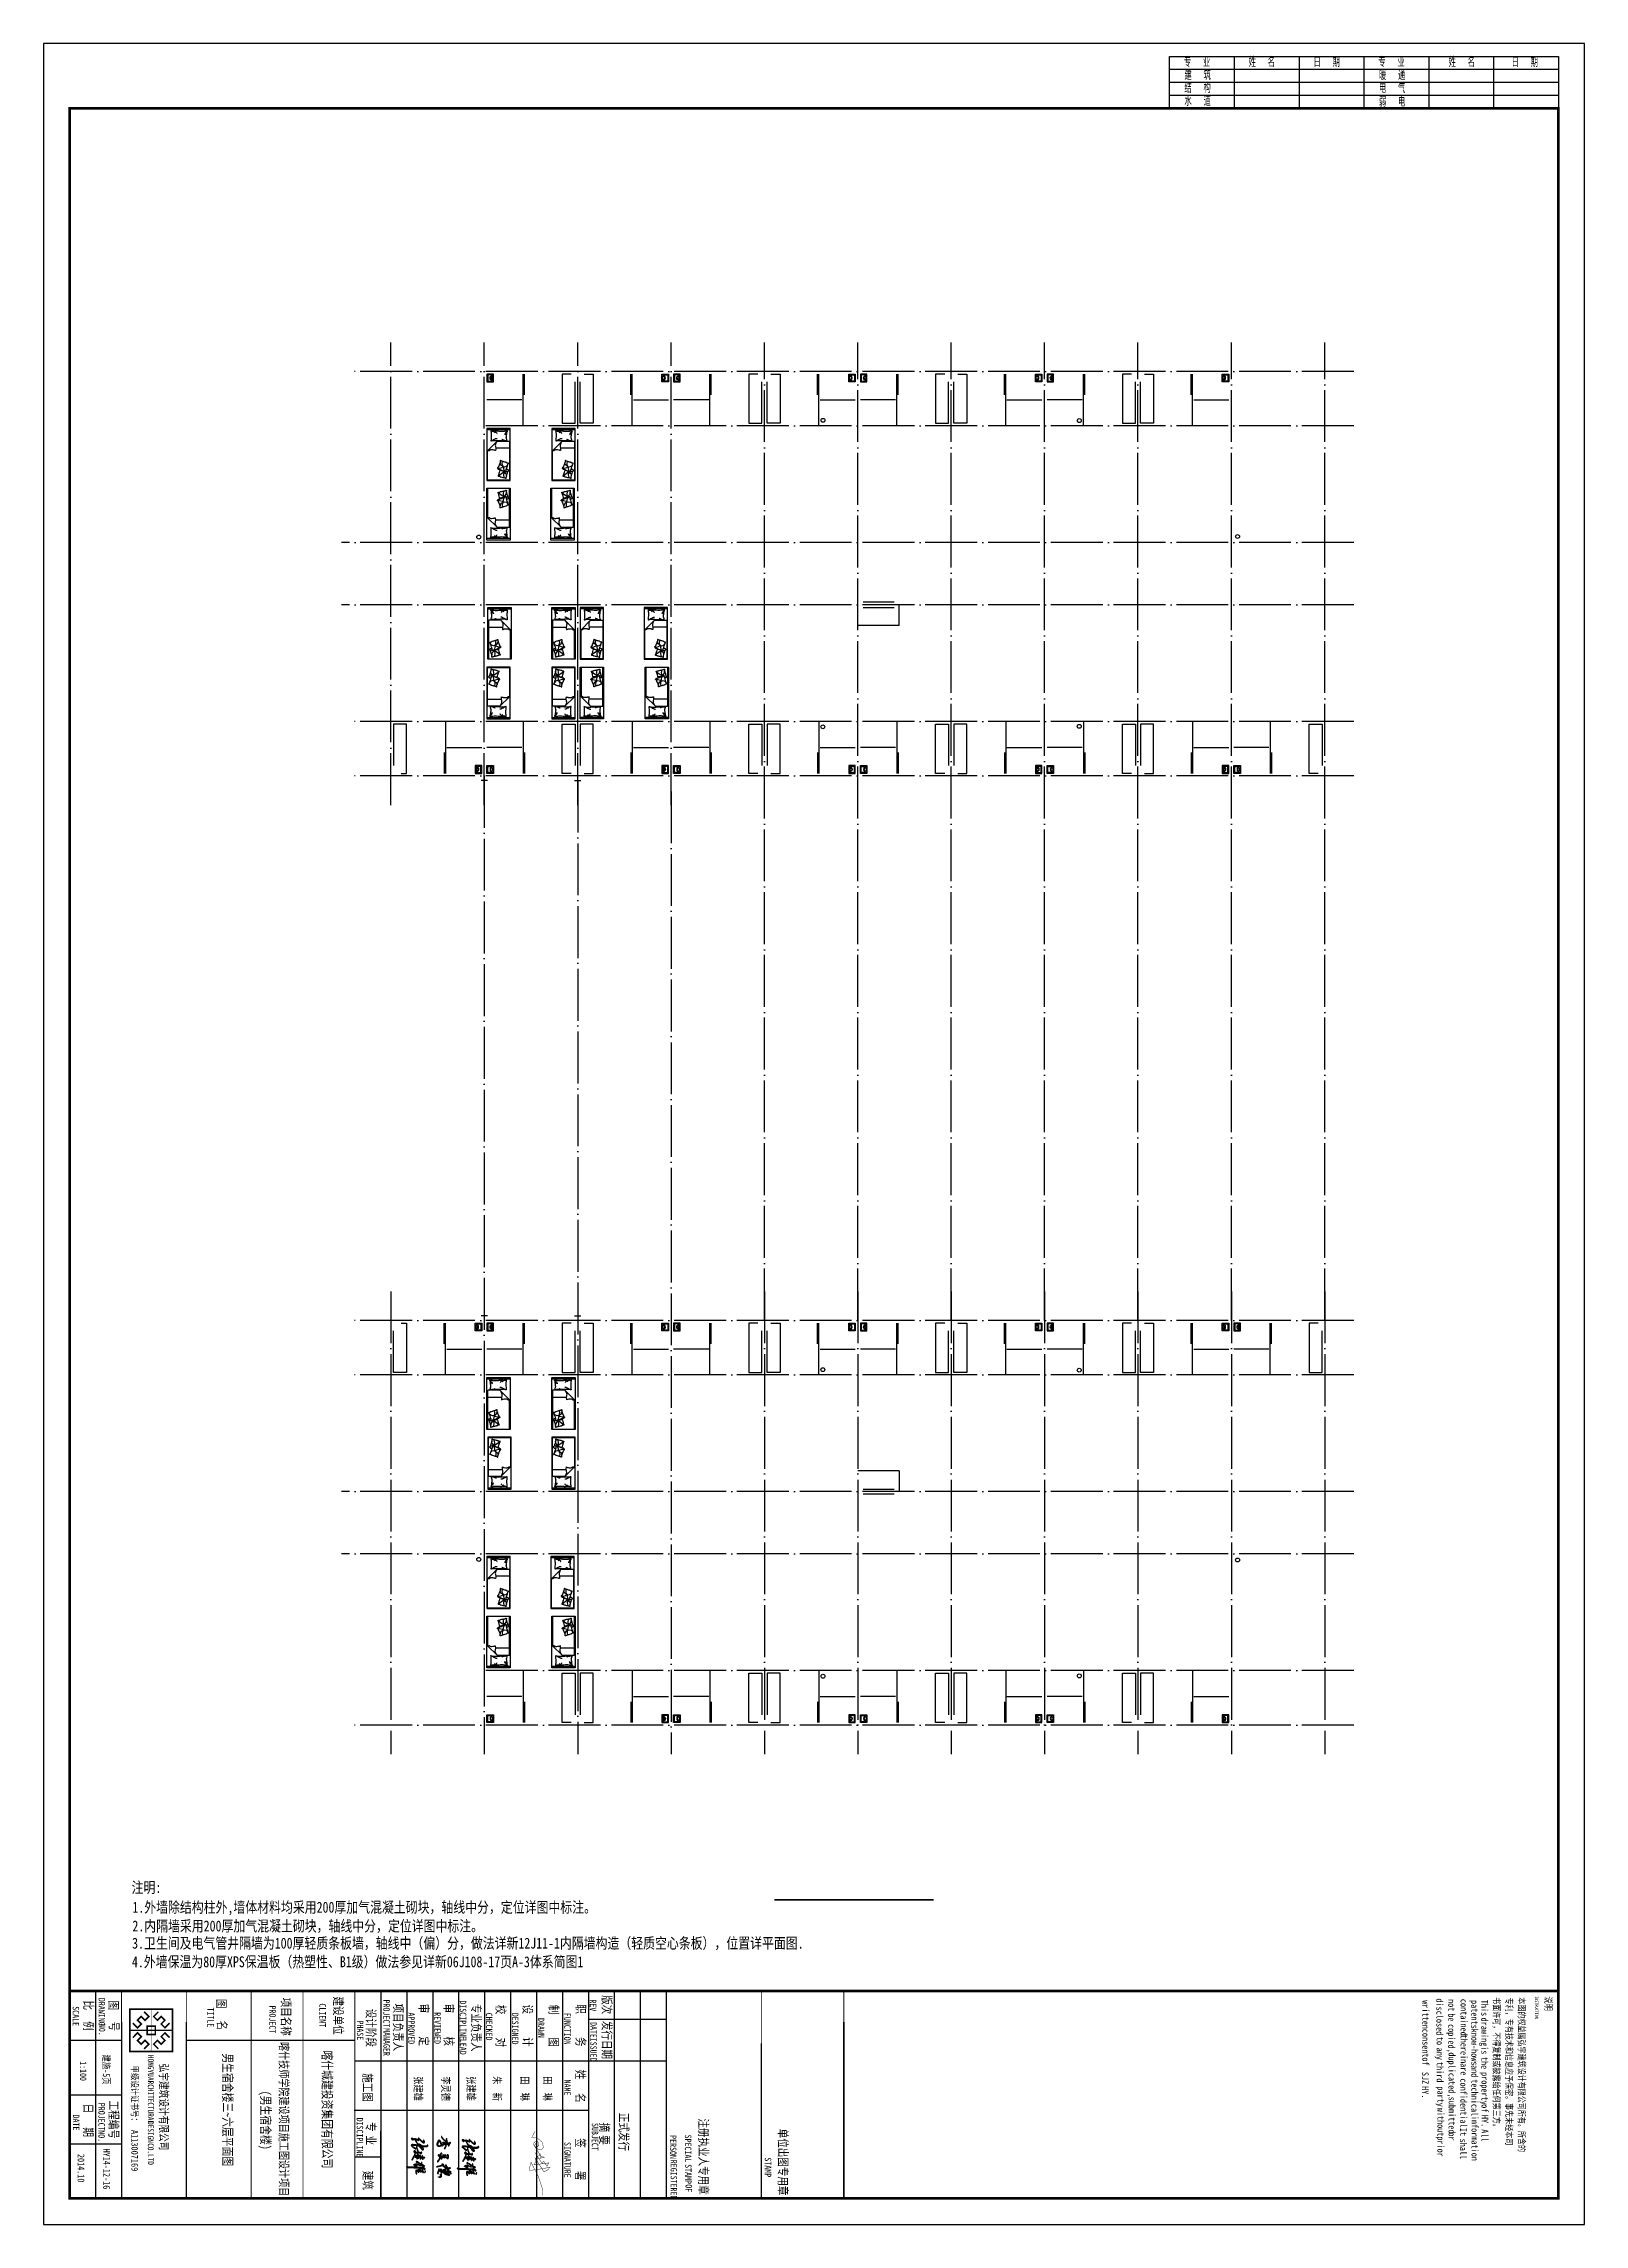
# Model space of a CAD drawing. Extents: x 174641 to 414490, y 73126 to 493158.
# Drawn here: x 293458 to 352858, y 171989 to 256089 of the extents above; entities that cross this region are included whole.
import ezdxf

# ---------------------------------------------------------------- set-up
doc = ezdxf.new("R2010")
doc.units = 0
doc.header["$LTSCALE"] = 1000
doc.header["$MEASUREMENT"] = 0
doc.linetypes.add('DOTE', pattern=[2.42, 2, -0.2, 0.02, -0.2])
for name, color, linetype in [('DIM_SYMB', 3, 'Continuous'), ('DOTE', 1, 'DOTE'), ('LVTRY', 6, 'Continuous'), ('PUB_TITLE', 7, 'Continuous'), ('TK', 126, 'Continuous'), ('TWT_TITLE', 7, 'Continuous'), ('WALL', 2, 'Continuous'), ('家具', 8, 'Continuous'), ('布置', 165, 'Continuous'), ('文字和字符', 7, 'Continuous')]:
    doc.layers.add(name, color=color, linetype=linetype)
doc.styles.add('-宋体', font='', dxfattribs={"width": 0.8})
doc.styles.add('_TEL_DIM', font='simhei.ttf', dxfattribs={"width": 0.8, "height": 3.5})
doc.styles.add('DIM_FONT', font='simplex_.ttf', dxfattribs={"width": 0.7, "bigfont": 'GBCBIG'})
doc.styles.get("Standard").update_dxf_attribs({"font": 'gbenor.shx', "bigfont": 'gbcbig.shx'})
doc.styles.get('-宋体').set_extended_font_data('SimSun')

msp = doc.modelspace()

# ---------------------------------------------------------------- texts
at = {"linetype": 'Continuous', "style": '-宋体', "width": 0.8}
for s, p in [('注明:', (296851, 184772.6)), ('1.外墙除结构柱外,墙体材料均采用200厚加气混凝土砌块，轴线中分，定位详图中标注。', (296881.2, 184010.1)), ('2.内隔墙采用200厚加气混凝土砌块，轴线中分，定位详图中标注。', (296881.2, 183287.2)), ('3.卫生间及电气管井隔墙为100厚轻质条板墙，轴线中（偏）分，做法详新12J11-1内隔墙构造（轻质空心条板），位置详平面图.', (296870.6, 182624.1)), ('4.外墙保温为80厚XPS保温板（热塑性、B1级）做法参见详新06J108-17页A-3体系简图1', (296863.3, 181905.6))]:
    msp.add_text(s, height=420, dxfattribs=at).set_placement(p)
at = {"style": '-宋体', "width": 0.75}
for s, height, p in [('版次', 350, (314999.3, 180827)), ('SCALE', 250, (294574.7, 180401.7)), ('比', 350, (295012.9, 180619.8)), ('DRAWING', 250, (295577.2, 180724.5)), ('图', 350, (295978.3, 180621.7)), ('TITLE', 250, (299773.9, 180353.8)), ('图', 350, (300140.5, 180680.3)), ('PROJECT', 250, (302159.4, 180428.9)), ('项目名称', 350, (302630.3, 180731.5)), ('CLIENT', 250, (304088.5, 180511.8)), ('建设单位', 350, (304646.3, 180776)), ('设计阶段', 350, (305906.2, 180303)), ('PROJECT', 250, (306552.2, 180660.2)), ('项目负责人', 350, (306956.2, 180507.2)), ('APPROVED', 250, (307513.2, 180163.5)), ('审     定', 350, (307947.3, 180499)), ('REVIEWED', 250, (308516.7, 180170.1)), ('审     核', 350, (308911.2, 180499)), ('DISCIPLINE', 250, (309502.4, 180628.6)), ('专业负责人', 350, (309963.7, 180489.8)), ('CHECKED', 250, (310509.7, 180152.1)), ('校     对', 350, (310907, 180453.6)), ('DESIGNED', 250, (311514.1, 180150.7)), ('设     计', 350, (311947.1, 180469.7)), ('制     图', 350, (312947.9, 180459.5)), ('FUNCTION', 250, (313524.9, 180144.7)), ('职     务', 350, (313994.8, 180471.8)), ('REV', 250, (314515.4, 180663.7)), ('INSTRUCTION', 129.153, (350951.4, 180787.8)), ('例', 350, (295006.9, 179821.5)), ('N0.', 250, (295587.8, 179720.3)), ('号', 350, (296002.4, 179809.9)), ('名', 350, (300165.7, 179850.9)), ('PHASE', 250, (305537, 179854.5)), ('MANAGER', 250, (306558.7, 179557.7)), ('DRAWN', 250, (312514, 179947.8)), ('ISSUED', 250, (314532.7, 179187.7)), ('DATE', 250, (314534.4, 179792.2)), ('发行日期', 350, (315002.4, 179836.1)), ('建施-5页', 267.73, (295743.9, 178537.9)), ('男生宿舍楼三~六层平面图', 370.273, (300370.8, 178584.7)), ('喀什技师学院建设项目施工图设计项目', 333.245, (302554, 179020.5)), ('喀什城建投资集团有限公司', 370.273, (304208.4, 178694.5)), ('LEAD', 250, (309503.8, 179146)), ('1:100', 250, (294861.7, 178285)), ('施工图', 350, (305777.9, 177815)), ('张建雄', 300, (307749.9, 177698.6)), ('李灵德', 300, (308812.7, 177696.3)), ('张建雄', 300, (309789.8, 177702.7)), ('朱  新', 300, (310789.8, 177702.7)), ('田  琳', 300, (311856.1, 177702.7)), ('田  琳', 300, (312736.9, 177702.7)), ('NAME', 250, (313528.7, 177572.6)), ('姓   名', 350, (313979.5, 177953.8)), ('PROJECT', 250, (295570, 176677.1)), ('工程编号', 350, (295990.7, 176760.3)), ('(男生宿舍楼)', 370.27, (301834.9, 177138.4)), ('DATE', 250, (294586.2, 176224)), ('日', 350, (295004, 176643.8)), ('DISCIPLINE', 250, (305526.5, 176105.6)), ('专', 350, (305900.4, 175931.5)), ('SUBJECT', 250, (314591.3, 175899.2)), ('摘', 350, (314902.4, 175917.1)), ('正式发行', 350, (315654.4, 176288.7)), ('注册执业人专用章', 350, (318727, 176073.1)), ('期', 350, (295006.4, 175728.9)), ('NO.', 250, (295567.6, 175619.1)), ('业', 350, (305899.3, 175414)), ('SIGNATURE', 250, (313529.7, 175166.7)), ('签     署', 350, (313978.6, 175311)), ('要', 350, (314902.4, 175429)), ('PERSON', 250, (317605.1, 175430.2)), ('SPECIAL', 250, (318179.3, 175451.7)), ('单位出图专用章', 350, (321790.1, 175677.2)), ('2014.10', 267.73, (294768.4, 174706.1)), ('HY14-12-16', 267.73, (295754.6, 174912.2)), ('REGISTERED', 250, (317629.7, 174480.9)), ('STAMP', 250, (318186.5, 174312)), ('STAMP', 250, (321260.2, 174573.9)), ('建筑', 350, (305781.2, 174054.5)), ('OF', 250, (318204, 173534.1))]:
    msp.add_text(s, height=height, rotation=270, dxfattribs=at).set_placement(p)
at = {"layer": 'TK', "style": '-宋体', "width": 0.75}
for s, height, p in [('written', 258.23, (346614, 180632.5)), ('disclosed', 258.23, (347152.6, 180704.1)), ('be', 258.23, (347609.4, 180127.7)), ('not', 258.23, (347609.4, 180678.5)), ('contained', 258.23, (348085.4, 180685.5)), ('patents', 258.23, (348498.6, 180639.7)), ('This', 258.23, (348882.7, 180651.5)), ('书面许可，不得复制或披露给任何第三方。', 258.228, (349345.1, 180751.5)), ('专利，专有技术和信息应予保密。事先未经本司', 258.228, (349827.9, 180730.9)), ('本图的权益属弘宇建筑设计有限公司所有。所含的', 258.228, (350312.3, 180744)), ('consent', 258.23, (346614, 179530.8)), ('to', 258.23, (347162.5, 179218.9)), ('copied,', 258.23, (347609.4, 179714.5)), ('therein', 258.23, (348085.4, 179308.3)), ('know-hows', 258.23, (348498.6, 179538)), ('drawing', 258.23, (348882.7, 179962.9)), ('of', 258.23, (346614, 178429)), ('any', 258.23, (347162.5, 178805.8)), ('duplicated,', 258.228, (347621.2, 178622.9)), ('is', 258.23, (348882.7, 178861.2)), ('the', 258.23, (348882.7, 178448)), ('SJZ', 258.23, (346595.5, 177868.7)), ('third', 258.23, (347162.5, 178254.9)), ('confidential.', 258.228, (348075.3, 177617.5)), ('are', 258.23, (348085.4, 178206.5)), ('and', 258.23, (348503.2, 178134.8)), ('technical', 258.23, (348503.2, 177583.9)), ('property', 258.23, (348892.3, 177863.3)), ('HY.', 258.23, (346595.5, 177317.8)), ('party', 258.23, (347194, 177312.8)), ('submitted', 258.23, (347623, 176914)), ('of', 258.23, (348892.3, 176623.8)), ('without', 258.23, (347194, 176486.5)), ('information', 258.228, (348507.6, 176175.1)), ('HY.', 258.23, (348892.3, 176210.7)), ('prior', 258.23, (347194, 175384.7)), ('or', 258.23, (347623, 175536.8)), ('shall', 258.23, (348060.8, 175298.1)), ('It', 258.23, (348060.8, 175711.3)), ('All', 258.23, (348892.3, 175659.8))]:
    msp.add_text(s, height=height, rotation=270, dxfattribs=at).set_placement(p)
at = {"layer": 'TK', "color": 9}
for s, height, style, width, p in [('说明', 265.82, '-宋体', 0.75, (351342.6, 180778.7)), ('HONGYU', 227.85, '-宋体', 0.75, (297476.3, 178522.2, 0)), ('甲级设计证书号：', 255.08, '_TEL_DIM', 0.8, (296843, 178110.6)), ('ARCHITECTURAL', 227.848, '-宋体', 0.75, (297476.3, 177671.5, 0)), ('弘宇建筑设计有限公司', 318.99, '-宋体', 0.75, (297930.8, 178189.4)), ('DESIGN', 227.85, '-宋体', 0.75, (297476.3, 175970.3, 0)), ('A113007169', 255.08, '_TEL_DIM', 0.8, (296843, 175631.7)), ('CO.LTD', 227.85, '-宋体', 0.75, (297476.3, 175119.6, 0))]:
    msp.add_text(s, height=height, rotation=270, dxfattribs=dict(at, style=style, width=width)).set_placement(p)

# ---------------------------------------------------------------- blocks, each defined once
blk = doc.blocks.new('364535463')
at = {"layer": '布置'}
blk.add_lwpolyline([(150, -250), (150, 0), (-150, 0), (-150, -250)], close=True, dxfattribs=at)
blk.add_lwpolyline([(100, -220), (120, -220), (120, -30), (-120, -30), (-120, -220), (-100, -220, -1)], format="xyb", close=True, dxfattribs=at)
blk.add_lwpolyline([(-70, -220), (70, -220)], dxfattribs=at)
blk.add_arc((0, -220), 70, 0, 180, dxfattribs=at)
blk = doc.blocks.new('M_C55HKH')
for p, q in [((0, -52), (900, -52)), ((26, -509), (26, -1968)), ((503, -489), (46, -489)), ((46, -761), (564, -761)), ((503, -489), (872, -858)), ((163, -1664), (89, -1649)), ((146, -1456), (100, -1409)), ((211, -1478), (146, -1456)), ((249, -1682), (175, -1667)), ((278, -1459), (211, -1478)), ((219, -1643), (211, -1652)), ((251, -1606), (219, -1643)), ((249, -1682), (286, -1639)), ((278, -1459), (251, -1606)), ((278, -1459), (305, -1407)), ((278, -1459), (357, -1410)), ((317, -1498), (278, -1459)), ((286, -1639), (333, -1628)), ((299, -1273), (295, -1270)), ((307, -1352), (299, -1273)), ((305, -1407), (307, -1352)), ((412, -1527), (317, -1498)), ((333, -1628), (405, -1618)), ((357, -1410), (393, -1337)), ((393, -1337), (392, -1318)), ((495, -1523), (412, -1527)), ((872, -1968), (872, -858)), ((46, -1988), (852, -1988)), ((154, -1766), (147, -1841)), ((196, -1718), (154, -1766)), ((249, -1682), (196, -1718)), ((266, -1787), (243, -1892)), ((249, -1682), (266, -1787)), ((292, -1700), (249, -1682)), ((391, -1769), (292, -1700)), ((469, -1839), (391, -1769))]:
    blk.add_line(p, q)
blk.add_lwpolyline([(0, -2000), (0, 0), (900, 0), (900, -2000)], close=True)
for points in [[(135, -134, -0.263368), (107, -115, -0.494818), (116, -96, -0.049225), (134, -94, -0.036831), (158, -96, -0.031893), (196, -104, 0.035782), (230, -111, 0.032941), (319, -117, 0.026564), (430, -111, 0.017905), (468, -106, -0.033397), (488, -104, -0.03204), (525, -104, 0.018442), (590, -107, 0.010837), (654, -107, 0.014624), (702, -104, 0.111249), (725, -96, -0.153708), (742, -92, -0.076444), (749, -94, -0.215512), (751, -96, -0.585858), (748, -99, 0.363489), (744, -102, 0.191716), (743, -113, -0.129675), (745, -130, -0.01735), (742, -147, 0.019326), (740, -162, 0.018818), (733, -230, 0.021828), (732, -289, 0.006204), (734, -323, 0.001963), (740, -430, 0.028341), (744, -466, -0.117014), (744, -475, -0.36606), (742, -476, -0.03973), (728, -473, -0.048309), (715, -468, 0.062981), (704, -464, 0.04058), (681, -461, 0.014345), (614, -458, 0.005484), (488, -459, 0.007153), (392, -462, 0.008762), (350, -465, -0.008153), (304, -468, -0.06251), (247, -463, 0.078669), (201, -461, 0.047825), (179, -466, -0.034494), (148, -473, -0.023571), (123, -476, -0.510228), (122, -475), (129, -445), (150, -363, 0.073041), (152, -343, 0.023305), (146, -282, 0.018299), (142, -259, -0.01097), (135, -221, -0.042281), (132, -187, -0.027201), (135, -133)], [(133, -150, -0.05369), (148, -163, -0.070312), (156, -175, -0.015448), (159, -183, -0.013244), (163, -194, -0.082127), (166, -212, -0.064164), (163, -235)], [(135, -134, -0.077379), (170, -159, -0.077379), (195, -194, -0.047525), (205, -218, -0.047525), (210, -244)], [(225, -460, 0.009729), (253, -451, 0.009729), (280, -441, 0.007971), (301, -432, 0.007971), (323, -423)], [(695, -462, 0.016108), (656, -436, 0.024599), (629, -421, 0.009477), (580, -397, 0.015937), (550, -385, 0.072521), (534, -381, 0.033339), (498, -381)], [(503, -489, -0.085272), (566, -599, -0.124044), (575, -686), (562, -782), (563, -854)], [(609, -107, 0.027842), (585, -118, 0.048685), (573, -126, 0.023666), (545, -150, 0.031223), (526, -171, 0.046801), (521, -179, 0.023191), (513, -196)], [(563, -854, -0.027362), (602, -838, -0.040834), (629, -830, -0.038441), (717, -821, -0.076528), (761, -826, -0.103649), (788, -840, 0.093398), (818, -857, 0.072727), (841, -861, 0.052315), (872, -858)], [(691, -102, 0.088153), (656, -105, 0.088153), (625, -120, 0.077547), (604, -142, 0.077547), (590, -169)], [(400, -1581, 0.025626), (402, -1591, 0.0108), (426, -1697, 0.00456), (445, -1769, 0.01125), (454, -1797, 0.069394), (462, -1813, -0.079756), (468, -1827, -0.106399), (469, -1839, -0.328642), (466, -1842, -0.299547), (461, -1840, 0.189917), (454, -1835, 0.033518), (446, -1833, 0.075627), (442, -1833, 0.053489), (436, -1835, 0.017838), (418, -1843, 0.038394), (397, -1855, -0.059529), (384, -1862, -0.035943), (362, -1869, -0.011245), (291, -1884, -0.006203), (259, -1889, 0.010783), (241, -1893, 0.019485), (230, -1895, 0.005062), (188, -1908, 0.101392), (167, -1919, -0.223768), (156, -1922, -0.25558), (153, -1920, -0.081563), (150, -1907, -0.071805), (151, -1893, 0.069985), (152, -1879, 0.03546), (145, -1831, 0.029432), (130, -1774, 0.001554), (121, -1746, -0.00152), (112, -1718, -0.004735), (102, -1689, 0.00382), (91, -1653, 0.296001), (66, -1634, -0.649774), (61, -1616, -0.02319), (65, -1613, 0.0288), (68, -1610, 0.005727), (73, -1605, -0.004358), (80, -1599, -0.027528), (94, -1586, -0.046214), (104, -1580, -0.194121), (117, -1579, 0.133719), (137, -1580, 0.005779), (155, -1575, 0.008882)]]:
    blk.add_lwpolyline(points, format="xyb")
blk.add_lwpolyline([(345, -1251, 0.101392), (366, -1238, -0.223768), (377, -1234, -0.25558), (380, -1236, -0.081563), (384, -1249, -0.071805), (384, -1263, 0.069985), (384, -1277, 0.03546), (394, -1324, 0.029432), (414, -1380, 0.001554), (425, -1407, -0.00152), (437, -1434, -0.004735), (448, -1462, 0.00382), (462, -1497, 0.296001), (488, -1515, -0.649774), (495, -1532, -0.02319), (491, -1536, 0.0288), (488, -1539, 0.005727), (484, -1544, -0.004358), (478, -1551, -0.027528), (464, -1564, -0.046214), (455, -1571, -0.194121), (442, -1573, 0.133719), (422, -1574, 0.011505), (387, -1586, 0.008882), (343, -1604, 0.012426), (286, -1629, -0.033612), (264, -1637), (218, -1652), (182, -1663, 0.224341), (170, -1674, -0.722772), (163, -1673, -0.103513), (163, -1670, 0.053465), (163, -1664, 0.030109), (161, -1646, -0.031436), (159, -1628, -0.05324), (160, -1616, 0.05518), (161, -1604, 0.056271), (157, -1583, 0.0108), (124, -1480, 0.00456), (100, -1409, 0.01125), (89, -1381, 0.069394), (80, -1366, -0.079756), (73, -1353, -0.106399), (71, -1341, -0.328642), (74, -1338, -0.299547), (79, -1340, 0.189917), (86, -1344, 0.033518), (94, -1345, 0.075627), (98, -1345, 0.053489), (104, -1343, 0.017838), (122, -1333, 0.038394), (141, -1319, -0.059529), (154, -1311, -0.035943), (175, -1303, -0.011245), (245, -1283, -0.006203), (276, -1275, 0.010783), (295, -1270, 0.019485), (305, -1266, 0.005062)], format="xyb", close=True)
for centre, start, end in [((46, -509), 90, 180), ((46, -741), 180, 270), ((46, -1968), 180, 270), ((852, -1968), 270, 0)]:
    blk.add_arc(centre, 20, start, end)
at = {"style": 'DIM_FONT', "width": 0.8, "flags": 9}
for tag in ['XSIZE', 'YSIZE']:
    blk.add_attdef(tag, (0, 0), '', height=0.5, dxfattribs=at)
blk = doc.blocks.new('logo')
at = {"color": 6}
blk.add_line((1004, 2011), (1004, 0), dxfattribs=at)
at = {"color": 6, "const_width": 74.6}
for points in [[(0, 2011), (2008, 2011), (2008, 0), (0, 0)], [(809, 1198), (1199, 1198), (1199, 813), (809, 813)]]:
    blk.add_lwpolyline(points, close=True, dxfattribs=at)
at = {"color": 6}
blk.add_lwpolyline([(0, 2011), (2008, 2011), (2008, 0), (0, 0)], close=True, dxfattribs=at)
for points, const_width in [([(660, 1874), (883, 1654), (704, 1475), (526, 1653), (350, 1477), (528, 1299), (350, 1120), (129, 1340)], 74.6), ([(1004, 2011), (1004, 0)], 15.2), ([(1348, 1874), (1125, 1654), (1304, 1475), (1482, 1653), (1658, 1477), (1480, 1299), (1659, 1120), (1879, 1340)], 74.6), ([(0, 1006), (2008, 1006)], 15.2), ([(660, 137), (883, 357), (704, 536), (526, 358), (350, 534), (528, 712), (350, 891), (129, 671)], 74.6), ([(1348, 137), (1125, 357), (1304, 536), (1482, 358), (1658, 534), (1480, 712), (1659, 891), (1879, 671)], 74.6)]:
    blk.add_lwpolyline(points, dxfattribs=dict(at, const_width=const_width))
blk = doc.blocks.new('田琳')
at = {"const_width": 20}
for points in [[(37074, 43541), (37392, 43371), (37434, 43661), (37646, 43908), (37893, 43957), (37999, 43894), (38020, 43731), (37921, 43590), (37801, 43527), (37709, 43555), (37858, 43668), (37801, 43724), (37618, 43682), (37582, 43590), (37681, 43463), (37758, 43465), (38199, 43741), (38446, 43833), (38404, 44009), (38329, 43797), (38241, 43806), (38370, 43670), (38453, 43638), (38446, 43833)], [(38170, 43531), (38717, 43893), (38612, 43976), (38783, 44086), (38857, 44142), (38691, 44234), (38791, 43477), (38682, 43556), (38559, 43578), (38445, 43547), (39146, 43985), (39054, 44169), (38918, 44287), (39041, 43552), (39067, 43259), (38988, 43245), (38660, 43333), (39372, 43699), (40071, 43934), (40071, 43934), (40359, 43926)]]:
    blk.add_lwpolyline(points, dxfattribs=at)
blk = doc.blocks.new('$titleblk$00000094')
for p, q in [((-150, 20), (0, 20)), ((-150, 0), (-150, 20)), ((-125, 20), (-125, 0)), ((-100, 20), (-100, 0)), ((-75, 20), (-75, 0)), ((-50, 20), (-50, 0)), ((-25, 20), (-25, 0)), ((0, 20), (0, 0)), ((0, 15), (-150, 15)), ((0, 10), (-150, 10)), ((0, 5), (-150, 5))]:
    blk.add_line(p, q)
at = {"width": 0.8}
for s, p in [(' 专   业', (-145.93, 16)), (' 姓   名', (-120.93, 16)), (' 日   期', (-95.93, 16)), (' 专   业', (-70.93, 16)), (' 姓   名', (-43.85, 16)), (' 日   期', (-19.57, 16)), ('结   构', (-144.19, 6)), ('建   筑', (-144.19, 11)), ('暖   通', (-69.19, 11)), ('电   气', (-69.19, 6)), ('水   道', (-144.19, 1)), ('弱   电', (-69.19, 0.73))]:
    blk.add_text(s, height=3.5, rotation=0, dxfattribs=at).set_placement(p)

# ---------------------------------------------------------------- hatches: boundary and pattern name
at = {"layer": '文字和字符'}
h = msp.add_hatch(color=6, dxfattribs=at)
edge = h.paths.add_edge_path()
edge.add_spline(control_points=[(308120, 175233.8), (308119.9, 175233.6), (308121.1, 175208.7), (308134.7, 175196), (308141.4, 175177.3), (308143.9, 175159.4), (308134.2, 175140.6), (308114.4, 175136.1), (308096.3, 175138.6), (308078.8, 175140.5), (308062.1, 175156.1), (308042.5, 175170.3), (308022.2, 175189.8), (308003.2, 175211.5), (307979, 175228.8), (307964.7, 175250.6), (307949.3, 175262.6), (307941.6, 175271.6), (307934.3, 175275.3), (307925.8, 175269.9), (307933.1, 175255.5), (307931.2, 175240.1), (307915.3, 175222.8), (307894, 175235.2), (307875.2, 175240.1), (307860.3, 175245), (307847.2, 175251.1), (307834.4, 175251.1), (307824.9, 175254), (307816.6, 175249), (307816.1, 175241.6), (307811.2, 175238.2), (307806, 175234.5), (307808.7, 175227.5), (307809.9, 175220.5), (307814.3, 175212.4), (307819.4, 175203.2), (307822.9, 175192.1), (307830.1, 175182.6), (307836.6, 175171.9), (307844.3, 175158.9), (307852.8, 175144.8), (307861.2, 175131.8), (307869.7, 175119.5), (307878.6, 175104.8), (307889.6, 175093.7), (307895.7, 175078.1), (307906.4, 175081.1), (307915, 175081.9), (307925.2, 175082.1), (307934.9, 175080.3), (307945.3, 175079.8), (307955.9, 175077.1), (307971.6, 175072), (307985.8, 175058.3), (308003.8, 175046.5), (308015.5, 175034), (308024.6, 175025.2), (308032.5, 175015.8), (308046.4, 175017.2), (308064.3, 175014.1), (308083.2, 175008.7), (308115.8, 175005.7), (308149.8, 175002.5), (308186, 175005.2), (308210.3, 175006.3), (308226.9, 175012.8), (308237.2, 175017.8), (308252.2, 175023), (308240.3, 175030.2), (308234.6, 175046.3), (308258.3, 175048.8), (308270.1, 175037.2), (308271.3, 175020.4), (308260.6, 175006), (308244.6, 174997.2), (308224.1, 174990.1), (308203.8, 174989.2), (308184.6, 174989.3), (308165.7, 174989.2), (308141.7, 174989.6), (308114.4, 174988.1), (308087.4, 174993.6), (308070.1, 174992.1), (308050, 174997.8), (308060.2, 174977.5), (308071.3, 174966.2), (308084, 174945.4), (308091.7, 174924.3), (308100.9, 174905.5), (308108.2, 174887.2), (308098.9, 174867.2), (308078.5, 174862.1), (308061.1, 174866.4), (308043.5, 174873.9), (308029.8, 174891.6), (308009, 174911.7), (307987.3, 174937.8), (307966.3, 174965.2), (307945.3, 174987), (307933.5, 175003.9), (307923.8, 175025.8), (307896.4, 175020.9), (307876.6, 175027.7), (307864.4, 175027.6), (307855.4, 175029.8), (307853.6, 175018.4), (307854, 175008.1), (307851.4, 174990.8), (307852.8, 174970.2), (307851.8, 174949.3), (307857.3, 174932.5), (307860.1, 174917.4), (307867.4, 174901.4), (307872.7, 174880.7), (307882.1, 174861.7), (307887.2, 174843.1), (307895.3, 174827.9), (307897.7, 174816), (307909.8, 174799.5), (307884.6, 174805.6), (307875.7, 174820.7), (307867.1, 174844.6), (307862.5, 174867.7), (307852.5, 174889.3), (307846.1, 174909.4), (307841.6, 174931.8), (307839.8, 174955.6), (307837.4, 174982.1), (307836.7, 175005.8), (307839.3, 175021.6), (307840.5, 175031.6), (307827.9, 175034.8), (307792.1, 175038.5), (307743.1, 175047.1), (307694.4, 175050.8), (307669.3, 175053.5), (307656.7, 175041.8), (307655.1, 175031.7), (307656.1, 175018.4), (307675.6, 175003.6), (307693, 174981.7), (307721.4, 174966.1), (307738.7, 174948.5), (307760.1, 174939.4), (307777.5, 174926.4), (307793.9, 174921.5), (307813.7, 174902.9), (307789.5, 174904.1), (307774.7, 174913.1), (307752, 174924.2), (307731.3, 174941.2), (307705, 174955.9), (307682.1, 174979.7), (307654, 175001.6), (307641.5, 175023.1), (307628, 175038.4), (307637.1, 175049.9), (307646.6, 175055.7), (307656.5, 175066), (307676.1, 175067.5), (307697.8, 175062.9), (307723.9, 175063.6), (307750.1, 175060.4), (307775.6, 175056.7), (307802.2, 175053.6), (307824.6, 175049.8), (307842.8, 175045.2), (307854.9, 175047.8), (307861.4, 175058.3), (307869.9, 175066.1), (307881.1, 175069.4), (307881, 175084.7), (307866.6, 175096.2), (307850.7, 175117.9), (307835.3, 175141.2), (307822.1, 175169.2), (307808.5, 175192.2), (307791.7, 175212), (307793.8, 175233.2), (307782.7, 175243.3), (307776.2, 175253.5), (307780, 175263.2), (307774, 175269), (307764.7, 175268.1), (307752.6, 175269.9), (307739.4, 175264.4), (307723.7, 175263.6), (307708.7, 175276.8), (307688.5, 175279.6), (307672, 175285.6), (307655.8, 175296.4), (307649.7, 175276.9), (307668.5, 175275.4), (307682.3, 175265.6), (307689.7, 175255.1), (307707.6, 175240.5), (307685.5, 175245.7), (307677.8, 175253.1), (307668.8, 175259.2), (307660.4, 175264), (307653.6, 175270), (307647, 175274.9), (307636.2, 175279.9), (307638.9, 175292.2), (307627.7, 175306.2), (307652.3, 175306.2), (307665, 175304.2), (307679.7, 175301.5), (307690.9, 175295.5), (307702.8, 175290.5), (307713.2, 175281.3), (307726.5, 175278.7), (307739.5, 175278.9), (307751.1, 175280.4), (307763, 175286), (307779.7, 175289.8), (307801.1, 175285.8), (307821, 175276.5), (307842.5, 175268.7), (307862.1, 175258.4), (307880.2, 175253.8), (307892.8, 175249.5), (307900.8, 175245.1), (307911.1, 175245.3), (307916.3, 175259.6), (307909.7, 175272.9), (307902.4, 175286.2), (307901.5, 175299), (307902.9, 175309.8), (307912.1, 175323), (307928.1, 175290.5), (307954.6, 175278.1), (307993.2, 175239.8), (308025.4, 175209.6), (308057.9, 175184.2), (308074.3, 175167.3), (308091.4, 175152.9), (308112.6, 175149), (308127.9, 175160), (308133.9, 175179.9), (308110.4, 175193.6), (308109.5, 175217.7), (308098.4, 175238.1), (308122.3, 175250.5), (308120, 175234), (308120, 175233.8)], knot_values=[0, 0, 0, 0, 29.8303295, 58.9178132, 87.4030574, 108.1061562, 133.1781654, 167.21185, 183.4935754, 210.6749552, 237.3136257, 275.8677319, 312.3753169, 353.7610428, 395.8755373, 434.5828788, 460.6697611, 476.274997, 484.4178063, 491.6203431, 511.6761559, 536.924503, 555.6925526, 598.3623563, 618.3481767, 639.1891908, 663.4549199, 677.0630632, 692.3176531, 702.959274, 711.9436589, 720.1446903, 726.9278464, 735.8054804, 746.5707601, 757.6571266, 773.3913287, 790.7673201, 805.4418978, 822.5940953, 842.8666937, 868.3230012, 891.1270327, 907.5733934, 930.6345746, 961.2586134, 976.6887274, 988.0027228, 1001.1708005, 1014.5578074, 1029.6178463, 1042.1330389, 1057.768168, 1075.0051979, 1109.9938103, 1138.0422458, 1164.8952603, 1180.29965, 1191.8747379, 1213.2414421, 1232.3492808, 1268.7252685, 1294.322921, 1368.3957819, 1410.7245563, 1445.0448446, 1469.9443934, 1480.867815, 1499.3285115, 1508.7416294, 1526.2865672, 1555.6491573, 1570.573337, 1593.9825899, 1617.9844454, 1641.3826664, 1669.4398151, 1707.2919743, 1725.0356966, 1749.4333202, 1786.0298006, 1824.8442182, 1863.9116253, 1895.042411, 1908.3964054, 1926.9974547, 1954.7336462, 1988.6055848, 2022.4073365, 2049.2216869, 2076.6734093, 2100.0008901, 2131.5651746, 2154.1846744, 2175.0230506, 2209.5378974, 2244.8462763, 2295.9872178, 2350.3941059, 2388.9045076, 2420.9069734, 2437.8429544, 2481.5385849, 2513.6703401, 2525.0687195, 2534.6850669, 2544.9233212, 2563.3146225, 2581.7681547, 2615.8848326, 2650.046285, 2667.232328, 2688.8724948, 2714.0576465, 2739.7843086, 2777.4678787, 2801.5346987, 2820.718126, 2846.2199894, 2860.6985168, 2879.2435845, 2912.6590079, 2940.6089154, 2982.4231615, 3010.6857841, 3039.1784115, 3070.4014954, 3105.5671917, 3138.0404156, 3181.7796701, 3202.0700171, 3207.3187107, 3220.2282115, 3244.0899556, 3371.1024954, 3414.2256091, 3453.4621929, 3467.2699598, 3480.3000776, 3495.0797261, 3519.9730631, 3575.2206644, 3613.1312082, 3652.7759032, 3675.9177445, 3710.0710838, 3737.5778233, 3760.4560262, 3779.026476, 3804.4060124, 3842.4274042, 3879.5379301, 3916.9035261, 3966.4511228, 4017.1319723, 4061.0721752, 4074.6383945, 4092.5650275, 4109.9473092, 4123.8230443, 4149.665691, 4185.9898727, 4217.2384347, 4257.4462969, 4295.7904147, 4324.3968495, 4369.0082304, 4390.6800821, 4401.8091449, 4417.7036406, 4439.2043565, 4450.5888577, 4460.4042548, 4494.0652031, 4522.5308025, 4573.4585538, 4609.5213423, 4650.9127483, 4685.9178617, 4712.7360456, 4730.1209463, 4746.2860217, 4759.9594899, 4766.8634351, 4776.6725609, 4797.1694202, 4817.2917843, 4834.860476, 4859.3236344, 4896.0668484, 4914.918931, 4939.0657689, 4952.349318, 4974.1770799, 4996.9460002, 5022.500289, 5038.3947221, 5059.2605718, 5074.6963925, 5090.1322132, 5102.8606435, 5115.3632339, 5127.2799069, 5137.8395054, 5160.1102543, 5171.9101696, 5195.8387184, 5221.384366, 5238.4307584, 5255.2984263, 5274.2389885, 5291.838335, 5311.9606991, 5328.5533798, 5346.3647667, 5359.9605695, 5382.9345125, 5416.4772611, 5448.0169544, 5474.3000201, 5511.8803753, 5539.40652, 5552.0588605, 5566.9427399, 5578.0329796, 5588.7298473, 5622.3829063, 5636.0818314, 5651.9857809, 5673.5733396, 5685.0923733, 5703.0462211, 5778.8303778, 5827.289368, 5921.8731857, 5965.4633665, 5998.2315826, 6019.7782131, 6058.7918807, 6074.9518461, 6095.0855642, 6133.6669043, 6164.0159285, 6195.2901733, 6213.3463152, 6227.6726877, 6227.6726877, 6227.6726877, 6227.6726877], degree=3, periodic=0)
edge = h.paths.add_edge_path(flags=16)
edge.add_spline(control_points=[(308005, 175025.2), (308004.9, 175025.3), (307997.6, 175034.1), (307989.4, 175036.5), (307981.6, 175042.8), (307974, 175047.5), (307965.1, 175052.8), (307954.8, 175056.6), (307944.7, 175061.9), (307935.6, 175064.5), (307928.5, 175065.8), (307922.2, 175065.6), (307916.8, 175065.2), (307911.9, 175063.7), (307909.8, 175057.3), (307916.1, 175051.4), (307920.3, 175042.6), (307927.5, 175035.6), (307931.5, 175027.5), (307938.8, 175024.2), (307947.1, 175025.7), (307957.7, 175024.9), (307970.1, 175025.8), (307979.7, 175018.9), (307989, 175015), (307997.2, 175016.4), (308005.3, 175014.3), (308006.7, 175020.2), (308005, 175025.2), (308005, 175025.2)], knot_values=[0, 0, 0, 0, 15.1617798, 26.8851153, 40.319645, 54.966413, 64.5687444, 83.2313734, 100.644648, 111.8738248, 122.2617639, 130.597594, 138.137919, 145.2553439, 149.9041889, 163.0579716, 176.2770508, 191.5332175, 204.0027063, 212.7093057, 222.2442582, 238.5189548, 257.6384344, 271.1365093, 286.7047109, 297.4221874, 307.3537278, 313.5196919, 320.4563671, 320.4563671, 320.4563671, 320.4563671], degree=3, periodic=0)
edge = h.paths.add_edge_path(flags=16)
edge.add_spline(control_points=[(308023.8, 175003.1), (308024, 175002.9), (308040.7, 174981.5), (308051.8, 174966.9), (308063.7, 174949.3), (308075.4, 174930.5), (308076.8, 174909.7), (308083.6, 174892.3), (308076.6, 174883), (308069.2, 174875.3), (308052.8, 174885), (308039, 174905.3), (308013.5, 174925), (307996.8, 174948.7), (307982.5, 174966.3), (307970.6, 174980.6), (307961.3, 174993.2), (307954.2, 175003.2), (307945.8, 175007.2), (307942.9, 175018.8), (307959, 175016), (307971, 175016.1), (307980.7, 175003.6), (307994.1, 175005.1), (308005.3, 175005), (308013.5, 175004.5), (308019.2, 175005.5), (308023.8, 175003.2), (308023.8, 175003.1)], knot_values=[0, 0, 0, 0, 36.4304193, 65.1871972, 91.4197518, 121.899033, 155.8981683, 179.1295991, 191.1875944, 202.5634578, 218.9377572, 256.9026176, 310.3377332, 348.6580265, 377.3801176, 405.1222055, 425.7458442, 443.1172247, 454.8900051, 463.6015941, 481.2319211, 499.9628373, 517.9024977, 538.6061383, 551.1609414, 565.957672, 570.8898856, 577.8668039, 577.8668039, 577.8668039, 577.8668039], degree=3, periodic=0)
edge = h.paths.add_edge_path(flags=16)
edge.add_spline(control_points=[(307888.7, 175063.3), (307888.8, 175063.3), (307898.4, 175057.4), (307900.9, 175051), (307904.4, 175045.7), (307904.9, 175037.9), (307895.3, 175040.5), (307887.7, 175039.4), (307879.8, 175040.5), (307873.4, 175042.1), (307868, 175042.3), (307865.7, 175046.4), (307867.1, 175051.3), (307872.3, 175054.1), (307876.8, 175057.3), (307881.6, 175060.2), (307883.8, 175063.9), (307888.7, 175063.3), (307888.7, 175063.3)], knot_values=[0, 0, 0, 0, 13.9664306, 26.6422208, 32.8673627, 40.6686872, 50.8654737, 62.8132406, 75.5417737, 82.709236, 91.1580425, 95.5633578, 100.2546402, 110.5156019, 118.4012565, 123.6810067, 133.6755275, 136.491121, 136.491121, 136.491121, 136.491121], degree=3, periodic=0)
edge = h.paths.add_edge_path(flags=16)
edge.add_spline(control_points=[(307801.8, 175268.7), (307801.9, 175268.7), (307811.4, 175263.2), (307809.1, 175254.7), (307807.6, 175248.3), (307805, 175243.6), (307799.4, 175242.9), (307795, 175245.2), (307789.4, 175246.7), (307786.9, 175252.2), (307786.1, 175259.1), (307784.2, 175268.6), (307793, 175270.6), (307797.5, 175271.6), (307801.7, 175268.7), (307801.8, 175268.7)], knot_values=[0, 0, 0, 0, 11.1226883, 25.4103921, 33.7656496, 39.2597421, 46.3439898, 54.0328351, 60.0992255, 69.7543858, 75.7539059, 90.7349858, 100.5413802, 106.7931966, 112.6985943, 112.6985943, 112.6985943, 112.6985943], degree=3, periodic=0)
h = msp.add_hatch(color=6, dxfattribs=at)
edge = h.paths.add_edge_path()
edge.add_spline(control_points=[(308853.9, 175153.7), (308853.8, 175153.6), (308843.1, 175135.1), (308874.4, 175137.2), (308868.1, 175104.3), (308870.3, 175085.7), (308863.4, 175061.4), (308842.5, 175072.8), (308819.2, 175076.4), (308791.8, 175108.7), (308775.6, 175146.3), (308759.1, 175181.8), (308741.3, 175208.1), (308725.9, 175227.5), (308702.7, 175256.1), (308681, 175218.6), (308664.2, 175193.4), (308650.4, 175161.4), (308639, 175129.2), (308632.3, 175095.5), (308632.4, 175061.7), (308636.8, 175031.9), (308651.9, 175009.4), (308674, 174995.2), (308702, 174990.9), (308732.3, 174992.3), (308756.6, 175004.6), (308778, 175016.2), (308785.8, 175031.4), (308796.9, 175041), (308807.3, 175037.5), (308813.1, 175023.5), (308801.6, 175007.2), (308818.2, 174997.1), (308833.1, 175008.5), (308829.5, 175029.2), (308821.2, 175044), (308815.8, 175052.8), (308813.1, 175073.4), (308832.1, 175054.5), (308841.2, 175040.4), (308860.9, 175040.3), (308876.4, 175040.2), (308888.7, 175050), (308890.4, 175075.5), (308892.1, 175109), (308882.1, 175137.6), (308885.5, 175162.7), (308872, 175165.7), (308861.6, 175165.5), (308854, 175153.8), (308853.9, 175153.7)], knot_values=[0, 0, 0, 0, 18.7727045, 41.4778088, 80.0446273, 116.802218, 137.1637702, 161.4752307, 192.1220081, 241.0842654, 322.8413576, 366.4764744, 403.5993489, 452.2662788, 480.8224366, 525.281218, 577.3459847, 625.6781789, 664.9660982, 720.5300147, 767.5561273, 805.4705451, 843.947055, 876.3037073, 911.805465, 960.1324542, 999.3713001, 1024.9639115, 1058.7779165, 1069.2395788, 1081.9117881, 1097.2375646, 1126.4106683, 1144.8429465, 1154.5010597, 1197.467328, 1213.824352, 1225.5065176, 1243.5416392, 1270.9340247, 1289.0103208, 1319.8305335, 1342.2596981, 1352.7856882, 1381.7043722, 1440.6049706, 1492.6261135, 1513.0176662, 1528.1223359, 1540.5535438, 1559.179396, 1559.179396, 1559.179396, 1559.179396], degree=3, periodic=0)
edge = h.paths.add_edge_path(flags=16)
edge.add_spline(control_points=[(308737.1, 175175.1), (308737.3, 175174.9), (308751.5, 175149.2), (308760.3, 175129), (308773.5, 175110), (308780.6, 175088.8), (308785, 175070.7), (308780.6, 175052), (308766.1, 175043.4), (308754.6, 175032.2), (308740.5, 175025.4), (308728.9, 175017), (308714.8, 175016), (308699.1, 175014.7), (308683.8, 175019.5), (308669.9, 175029.2), (308658.9, 175046.7), (308646.3, 175068), (308650.8, 175093), (308654.2, 175114.9), (308659.6, 175137.1), (308668.6, 175160.7), (308678.1, 175184.1), (308689.5, 175201.2), (308697, 175221.5), (308713.3, 175213.1), (308723.2, 175200.5), (308728.4, 175189.5), (308737.1, 175175.2), (308737.1, 175175.1)], knot_values=[0, 0, 0, 0, 40.204211, 70.0584682, 108.4642159, 130.8840038, 163.6439227, 185.7322956, 204.3346177, 231.0345604, 252.4286637, 268.9827914, 289.8247348, 309.3345904, 334.5056735, 354.7360055, 378.2543867, 420.8024989, 451.9096555, 480.3659556, 514.2450678, 545.9224975, 586.3832323, 616.2695237, 639.0570163, 655.4578973, 678.3459603, 704.3410194, 720.4567105, 720.4567105, 720.4567105, 720.4567105], degree=3, periodic=0)
h = msp.add_hatch(color=6, dxfattribs=at)
edge = h.paths.add_edge_path()
edge.add_spline(control_points=[(309003.2, 175279.9), (309003.2, 175279.7), (308999.9, 175243), (309012.4, 175212.8), (309021.1, 175174.5), (309030.7, 175145.1), (309056.4, 175138.3), (309040.2, 175121), (309050.4, 175103.1), (309069, 175109.4), (309086.8, 175110), (309109.4, 175122.4), (309110.8, 175146.8), (309140.9, 175161.4), (309145.5, 175132.4), (309129.7, 175115.9), (309118.5, 175090.3), (309100.2, 175062.6), (309094.9, 175036.7), (309080, 175020.2), (309063.3, 175027.6), (309049, 175046), (309051.2, 175069.5), (309039, 175085), (309025.5, 175088.2), (309013.7, 175080.4), (309000, 175088.6), (308988.6, 175065.6), (308984.4, 175042.3), (308973.5, 175011.8), (308964.5, 174988), (308954.7, 174965.9), (308946.1, 174942.9), (308937.6, 174924), (308927.8, 174899.1), (308912.5, 174909.3), (308891.8, 174921.3), (308924, 174926.8), (308930.2, 174950.1), (308942.4, 174974.1), (308951.3, 175002), (308963, 175028.6), (308972.5, 175053.9), (308977.2, 175071.1), (308982.6, 175089.2), (308958.1, 175089), (308942.1, 175085.8), (308923, 175086.2), (308909.6, 175092.4), (308900.8, 175105), (308900.8, 175124.9), (308916.4, 175141.3), (308937.5, 175148.5), (308955.2, 175145.6), (308971, 175150.6), (308972.7, 175169.4), (308951.2, 175179.8), (308932.6, 175198.2), (308909.9, 175220), (308885, 175242), (308863.2, 175265.7), (308842.4, 175292.8), (308822.6, 175315.6), (308804.4, 175336.9), (308796.8, 175355), (308789.3, 175375), (308813.1, 175387.1), (308805.1, 175351.5), (308825.3, 175334), (308846, 175304.9), (308871.5, 175281.4), (308893.9, 175254.1), (308918.3, 175232.5), (308941.9, 175210), (308966.6, 175190.8), (308983.1, 175177), (308994, 175164.9), (309010, 175168.9), (309007.4, 175190.5), (308992.8, 175204.9), (308985.8, 175228.3), (308972.9, 175250.4), (308976.8, 175274.4), (308982.5, 175290.9), (309005, 175301.3), (309003.3, 175280.1), (309003.2, 175279.9)], knot_values=[0, 0, 0, 0, 37.200114, 91.320491, 165.5522771, 191.7943208, 218.3773122, 240.981666, 262.088012, 282.1420049, 312.6865306, 339.649791, 378.6676293, 407.6004672, 437.0736363, 462.0791584, 503.0385375, 551.641933, 598.3825397, 613.5749928, 634.379376, 661.8363355, 708.9936271, 722.171326, 741.2342755, 760.297225, 776.2717764, 792.5690078, 846.8855355, 886.3640671, 923.8791723, 953.5645784, 987.6544371, 1022.9835312, 1050.7376932, 1069.3136733, 1091.6380018, 1119.1250632, 1152.0282309, 1189.9266433, 1231.5093999, 1273.1757429, 1312.041059, 1340.5538055, 1354.6529327, 1375.4126023, 1414.027671, 1435.4769796, 1451.3936332, 1473.9946052, 1495.4403791, 1528.9307065, 1560.5601918, 1583.4207513, 1605.787661, 1617.314314, 1652.8328595, 1689.1669887, 1730.6146018, 1782.4061994, 1827.7081882, 1864.3175545, 1924.1618069, 1954.751664, 1978.4149605, 2009.9013248, 2025.8776612, 2056.2061065, 2101.9245114, 2138.9404552, 2203.6538122, 2245.8742883, 2285.5887919, 2339.1204104, 2381.8898905, 2414.2919027, 2431.7361739, 2443.5186707, 2472.1486127, 2496.8410574, 2531.4902241, 2570.4118677, 2600.5715747, 2626.8136183, 2647.2712579, 2667.4902178, 2667.4902178, 2667.4902178, 2667.4902178], degree=3, periodic=0)
edge = h.paths.add_edge_path(flags=16)
edge.add_spline(control_points=[(309000.1, 175144.8), (309000.1, 175144.7), (309003.4, 175132.6), (309002.4, 175123.8), (309003.5, 175115.6), (309000.9, 175108.9), (308996.1, 175106.9), (308990.7, 175104), (308983, 175103.5), (308974.7, 175102.3), (308966.5, 175101.6), (308959.7, 175101.8), (308951.5, 175100.4), (308944.1, 175101.3), (308936.6, 175100.4), (308930.2, 175101.3), (308925.8, 175106.5), (308922.6, 175113.8), (308923.8, 175123.3), (308928.2, 175132.7), (308937, 175136.5), (308946.1, 175139), (308956.8, 175138.9), (308968.5, 175140.5), (308977, 175146.8), (308986.4, 175148.6), (308993.5, 175147.7), (308997.6, 175146.8), (309000.1, 175144.8), (309000.1, 175144.8)], knot_values=[0, 0, 0, 0, 17.4047465, 29.3878463, 42.9858669, 50.2663353, 56.9541605, 63.8017737, 75.5811281, 88.4554827, 98.9410865, 109.7922448, 116.8064413, 133.0727929, 140.4415637, 148.3410494, 158.7510595, 166.8322851, 181.3876752, 196.9457508, 207.3697726, 219.6003173, 236.2944437, 252.0934151, 267.3383857, 279.1875617, 291.6354157, 295.0824049, 299.1623256, 299.1623256, 299.1623256, 299.1623256], degree=3, periodic=0)
edge = h.paths.add_edge_path(flags=16)
edge.add_spline(control_points=[(309092.3, 175086.6), (309092.2, 175086.6), (309094.1, 175075.8), (309094, 175069.1), (309091.2, 175061.7), (309088, 175057.5), (309084.1, 175054.1), (309079, 175052.9), (309074.1, 175051.7), (309067.7, 175054.7), (309067.9, 175064.7), (309066.5, 175072.6), (309066, 175079.4), (309064.3, 175085.2), (309072, 175089), (309079, 175089.5), (309085.1, 175091.5), (309092.3, 175086.7), (309092.3, 175086.6)], knot_values=[0, 0, 0, 0, 11.0323938, 27.0802464, 35.7166998, 42.398017, 49.2419219, 56.2544384, 64.0428962, 70.0171423, 82.4000729, 100.1417437, 104.7174155, 111.1552074, 123.0207095, 132.0514923, 141.2124232, 151.788927, 151.788927, 151.788927, 151.788927], degree=3, periodic=0)
h = msp.add_hatch(color=6, dxfattribs=at)
edge = h.paths.add_edge_path()
edge.add_spline(control_points=[(310081, 175177.8), (310081, 175177.5), (310082.1, 175152.6), (310095.8, 175139.9), (310102.5, 175121.2), (310104.9, 175103.3), (310095.2, 175084.5), (310075.5, 175080), (310057.3, 175082.5), (310039.9, 175084.4), (310023.1, 175100), (310003.5, 175114.2), (309983.2, 175133.7), (309964.3, 175155.5), (309940, 175172.7), (309925.8, 175194.5), (309910.3, 175206.5), (309902.6, 175215.5), (309895.4, 175219.2), (309886.8, 175213.8), (309894.2, 175199.4), (309892.2, 175184.1), (309876.3, 175166.7), (309855, 175179.1), (309836.3, 175184), (309821.3, 175188.9), (309808.3, 175195), (309795.4, 175195), (309785.9, 175197.9), (309777.7, 175192.9), (309777.1, 175185.5), (309772.3, 175182.1), (309767, 175178.4), (309769.8, 175171.4), (309770.9, 175164.5), (309775.3, 175156.4), (309780.5, 175147.1), (309784, 175136), (309791.2, 175126.5), (309797.6, 175115.8), (309805.4, 175102.9), (309813.8, 175088.7), (309822.3, 175075.7), (309830.7, 175063.4), (309839.6, 175048.7), (309850.6, 175037.6), (309856.7, 175022), (309867.4, 175025), (309876.1, 175025.8), (309886.2, 175026), (309895.9, 175024.2), (309906.3, 175023.7), (309916.9, 175021), (309932.6, 175016), (309946.8, 175002.2), (309964.9, 174990.4), (309976.5, 174977.9), (309985.7, 174969.1), (309993.6, 174959.7), (310007.4, 174961.2), (310025.3, 174958), (310044.2, 174952.6), (310076.8, 174949.7), (310110.9, 174946.4), (310147.1, 174949.1), (310171.3, 174950.2), (310187.9, 174956.7), (310198.3, 174961.7), (310213.2, 174966.9), (310201.4, 174974.1), (310195.6, 174990.2), (310219.3, 174992.8), (310231.2, 174981.1), (310232.4, 174964.3), (310221.6, 174949.9), (310205.6, 174941.1), (310185.1, 174934), (310164.9, 174933.1), (310145.7, 174933.3), (310126.8, 174933.2), (310102.7, 174933.5), (310075.5, 174932), (310048.5, 174937.5), (310031.1, 174936), (310011, 174941.7), (310021.2, 174921.4), (310032.3, 174910.1), (310045, 174889.4), (310052.8, 174868.2), (310062, 174849.4), (310069.2, 174831.2), (310059.9, 174811.1), (310039.6, 174806), (310022.1, 174810.3), (310004.5, 174817.8), (309990.9, 174835.5), (309970.1, 174855.6), (309948.4, 174881.7), (309927.3, 174909.1), (309906.3, 174930.9), (309894.5, 174947.8), (309884.8, 174969.7), (309857.4, 174964.8), (309837.6, 174971.6), (309825.5, 174971.5), (309816.5, 174973.7), (309814.7, 174962.3), (309815, 174952), (309812.5, 174934.7), (309813.8, 174914.1), (309812.8, 174893.2), (309818.3, 174876.4), (309821.1, 174861.3), (309828.4, 174845.3), (309833.7, 174824.7), (309843.2, 174805.7), (309848.2, 174787), (309856.3, 174771.8), (309858.7, 174759.9), (309870.9, 174743.4), (309845.6, 174749.5), (309836.8, 174764.6), (309828.2, 174788.5), (309823.5, 174811.6), (309813.6, 174833.2), (309807.1, 174853.3), (309802.7, 174875.8), (309800.9, 174899.5), (309798.4, 174926), (309797.7, 174949.7), (309800.3, 174965.5), (309801.5, 174975.5), (309788.9, 174978.7), (309753.2, 174982.4), (309704.1, 174991), (309655.4, 174994.7), (309630.3, 174997.4), (309617.8, 174985.7), (309616.2, 174975.6), (309617.2, 174962.4), (309636.6, 174947.5), (309654.1, 174925.6), (309682.4, 174910), (309699.7, 174892.4), (309721.2, 174883.3), (309738.5, 174870.3), (309755, 174865.4), (309774.8, 174846.8), (309750.6, 174848), (309735.7, 174857), (309713.1, 174868.1), (309692.3, 174885.1), (309666, 174899.8), (309643.1, 174923.6), (309615.1, 174945.6), (309602.5, 174967), (309589.1, 174982.3), (309598.1, 174993.8), (309607.7, 174999.6), (309617.5, 175009.9), (309637.2, 175011.4), (309658.8, 175006.8), (309684.9, 175007.5), (309711.1, 175004.3), (309736.6, 175000.7), (309763.2, 174997.5), (309785.7, 174993.7), (309803.8, 174989.1), (309816, 174991.7), (309822.5, 175002.2), (309830.9, 175010), (309842.2, 175013.3), (309842.1, 175028.6), (309827.6, 175040.1), (309811.7, 175061.8), (309796.3, 175085.1), (309783.2, 175113.1), (309769.5, 175136.2), (309752.8, 175155.9), (309754.8, 175177.1), (309743.7, 175187.2), (309737.2, 175197.5), (309741, 175207.1), (309735.1, 175212.9), (309725.7, 175212), (309713.6, 175213.8), (309700.5, 175208.3), (309684.7, 175207.5), (309669.7, 175220.8), (309649.5, 175223.6), (309633, 175229.5), (309616.8, 175240.3), (309610.8, 175220.8), (309629.5, 175219.3), (309643.3, 175209.5), (309650.8, 175199), (309668.6, 175184.4), (309646.6, 175189.6), (309638.8, 175197), (309629.8, 175203.1), (309621.4, 175207.9), (309614.6, 175213.9), (309608, 175218.8), (309597.3, 175223.8), (309600, 175236.1), (309588.7, 175250.1), (309613.4, 175250.1), (309626.1, 175248.2), (309640.8, 175245.4), (309651.9, 175239.4), (309663.8, 175234.4), (309674.2, 175225.2), (309687.5, 175222.6), (309700.6, 175222.8), (309712.2, 175224.3), (309724, 175229.9), (309740.7, 175233.7), (309762.1, 175229.7), (309782, 175220.4), (309803.6, 175212.6), (309823.1, 175202.3), (309841.3, 175197.7), (309853.9, 175193.5), (309861.8, 175189), (309872.1, 175189.2), (309877.3, 175203.5), (309870.8, 175216.9), (309863.4, 175230.2), (309862.5, 175242.9), (309863.9, 175253.7), (309873.2, 175266.9), (309889.2, 175234.5), (309915.6, 175222), (309954.2, 175183.7), (309986.5, 175153.5), (310019, 175128.1), (310035.3, 175111.2), (310052.4, 175096.8), (310073.6, 175092.9), (310088.9, 175103.9), (310095, 175123.9), (310071.5, 175137.5), (310070.5, 175161.7), (310059.5, 175182), (310083.3, 175194.4), (310081, 175177.9), (310081, 175177.8)], knot_values=[0, 0, 0, 0, 29.8303295, 58.9178132, 87.4030574, 108.1061562, 133.1781654, 167.21185, 183.4935754, 210.6749552, 237.3136257, 275.8677319, 312.3753169, 353.7610428, 395.8755373, 434.5828788, 460.6697611, 476.274997, 484.4178063, 491.6203431, 511.6761559, 536.924503, 555.6925526, 598.3623563, 618.3481767, 639.1891908, 663.4549199, 677.0630632, 692.3176531, 702.959274, 711.9436589, 720.1446903, 726.9278464, 735.8054804, 746.5707601, 757.6571266, 773.3913287, 790.7673201, 805.4418978, 822.5940953, 842.8666937, 868.3230012, 891.1270327, 907.5733934, 930.6345746, 961.2586134, 976.6887274, 988.0027228, 1001.1708005, 1014.5578074, 1029.6178463, 1042.1330389, 1057.768168, 1075.0051979, 1109.9938103, 1138.0422458, 1164.8952603, 1180.29965, 1191.8747379, 1213.2414421, 1232.3492808, 1268.7252685, 1294.322921, 1368.3957819, 1410.7245563, 1445.0448446, 1469.9443934, 1480.867815, 1499.3285115, 1508.7416294, 1526.2865672, 1555.6491573, 1570.573337, 1593.9825899, 1617.9844454, 1641.3826664, 1669.4398151, 1707.2919743, 1725.0356966, 1749.4333202, 1786.0298006, 1824.8442182, 1863.9116253, 1895.042411, 1908.3964054, 1926.9974547, 1954.7336462, 1988.6055848, 2022.4073365, 2049.2216869, 2076.6734093, 2100.0008901, 2131.5651746, 2154.1846744, 2175.0230506, 2209.5378974, 2244.8462763, 2295.9872178, 2350.3941059, 2388.9045076, 2420.9069734, 2437.8429544, 2481.5385849, 2513.6703401, 2525.0687195, 2534.6850669, 2544.9233212, 2563.3146225, 2581.7681547, 2615.8848326, 2650.046285, 2667.232328, 2688.8724948, 2714.0576465, 2739.7843086, 2777.4678787, 2801.5346987, 2820.718126, 2846.2199894, 2860.6985168, 2879.2435845, 2912.6590079, 2940.6089154, 2982.4231615, 3010.6857841, 3039.1784115, 3070.4014954, 3105.5671917, 3138.0404156, 3181.7796701, 3202.0700171, 3207.3187107, 3220.2282115, 3244.0899556, 3371.1024954, 3414.2256091, 3453.4621929, 3467.2699598, 3480.3000776, 3495.0797261, 3519.9730631, 3575.2206644, 3613.1312082, 3652.7759032, 3675.9177445, 3710.0710838, 3737.5778233, 3760.4560262, 3779.026476, 3804.4060124, 3842.4274042, 3879.5379301, 3916.9035261, 3966.4511228, 4017.1319723, 4061.0721752, 4074.6383945, 4092.5650275, 4109.9473092, 4123.8230443, 4149.665691, 4185.9898727, 4217.2384347, 4257.4462969, 4295.7904147, 4324.3968495, 4369.0082304, 4390.6800821, 4401.8091449, 4417.7036406, 4439.2043565, 4450.5888577, 4460.4042548, 4494.0652031, 4522.5308025, 4573.4585538, 4609.5213423, 4650.9127483, 4685.9178617, 4712.7360456, 4730.1209463, 4746.2860217, 4759.9594899, 4766.8634351, 4776.6725609, 4797.1694202, 4817.2917843, 4834.860476, 4859.3236344, 4896.0668484, 4914.918931, 4939.0657689, 4952.349318, 4974.1770799, 4996.9460002, 5022.500289, 5038.3947221, 5059.2605718, 5074.6963925, 5090.1322132, 5102.8606435, 5115.3632339, 5127.2799069, 5137.8395054, 5160.1102543, 5171.9101696, 5195.8387184, 5221.384366, 5238.4307584, 5255.2984263, 5274.2389885, 5291.838335, 5311.9606991, 5328.5533798, 5346.3647667, 5359.9605695, 5382.9345125, 5416.4772611, 5448.0169544, 5474.3000201, 5511.8803753, 5539.40652, 5552.0588605, 5566.9427399, 5578.0329796, 5588.7298473, 5622.3829063, 5636.0818314, 5651.9857809, 5673.5733396, 5685.0923733, 5703.0462211, 5778.8303778, 5827.289368, 5921.8731857, 5965.4633665, 5998.2315826, 6019.7782131, 6058.7918807, 6074.9518461, 6095.0855642, 6133.6669043, 6164.0159285, 6195.2901733, 6213.3463152, 6227.6726877, 6227.6726877, 6227.6726877, 6227.6726877], degree=3, periodic=0)
edge = h.paths.add_edge_path(flags=16)
edge.add_spline(control_points=[(309966, 174969.1), (309965.9, 174969.2), (309958.6, 174978), (309950.5, 174980.4), (309942.6, 174986.7), (309935, 174991.4), (309926.1, 174996.7), (309915.8, 175000.5), (309905.7, 175005.9), (309896.7, 175008.4), (309889.6, 175009.7), (309883.2, 175009.6), (309877.8, 175009.1), (309872.9, 175007.6), (309870.8, 175001.2), (309877.1, 174995.3), (309881.4, 174986.5), (309888.5, 174979.5), (309892.6, 174971.4), (309899.8, 174968.1), (309908.1, 174969.6), (309918.8, 174968.8), (309931.1, 174969.7), (309940.7, 174962.8), (309950.1, 174958.9), (309958.2, 174960.3), (309966.3, 174958.2), (309967.7, 174964.1), (309966, 174969.1), (309966, 174969.1)], knot_values=[0, 0, 0, 0, 15.1617798, 26.8851153, 40.319645, 54.966413, 64.5687444, 83.2313734, 100.644648, 111.8738248, 122.2617639, 130.597594, 138.137919, 145.2553439, 149.9041889, 163.0579716, 176.2770508, 191.5332175, 204.0027063, 212.7093057, 222.2442582, 238.5189548, 257.6384344, 271.1365093, 286.7047109, 297.4221874, 307.3537278, 313.5196919, 320.4563671, 320.4563671, 320.4563671, 320.4563671], degree=3, periodic=0)
edge = h.paths.add_edge_path(flags=16)
edge.add_spline(control_points=[(309984.9, 174947), (309985, 174946.8), (310001.8, 174925.4), (310012.8, 174910.8), (310024.7, 174893.2), (310036.4, 174874.4), (310037.8, 174853.6), (310044.6, 174836.2), (310037.7, 174826.9), (310030.3, 174819.2), (310013.8, 174828.9), (310000.1, 174849.2), (309974.5, 174868.9), (309957.9, 174892.6), (309943.5, 174910.2), (309931.6, 174924.5), (309922.3, 174937.1), (309915.2, 174947.1), (309906.9, 174951.1), (309903.9, 174962.7), (309920, 174959.9), (309932, 174960.1), (309941.7, 174947.5), (309955.1, 174949.1), (309966.4, 174949), (309974.6, 174948.5), (309980.3, 174949.4), (309984.8, 174947.1), (309984.9, 174947)], knot_values=[0, 0, 0, 0, 36.4304193, 65.1871972, 91.4197518, 121.899033, 155.8981683, 179.1295991, 191.1875944, 202.5634578, 218.9377572, 256.9026176, 310.3377332, 348.6580265, 377.3801176, 405.1222055, 425.7458442, 443.1172247, 454.8900051, 463.6015941, 481.2319211, 499.9628373, 517.9024977, 538.6061383, 551.1609414, 565.957672, 570.8898856, 577.8668039, 577.8668039, 577.8668039, 577.8668039], degree=3, periodic=0)
edge = h.paths.add_edge_path(flags=16)
edge.add_spline(control_points=[(309849.8, 175007.2), (309849.9, 175007.2), (309859.5, 175001.3), (309862, 174994.9), (309865.5, 174989.6), (309865.9, 174981.8), (309856.3, 174984.4), (309848.8, 174983.3), (309840.8, 174984.4), (309834.4, 174986), (309829.1, 174986.3), (309826.7, 174990.3), (309828.2, 174995.2), (309833.3, 174998), (309837.8, 175001.2), (309842.7, 175004.1), (309844.8, 175007.8), (309849.7, 175007.2), (309849.8, 175007.2)], knot_values=[0, 0, 0, 0, 13.9664306, 26.6422208, 32.8673627, 40.6686872, 50.8654737, 62.8132406, 75.5417737, 82.709236, 91.1580425, 95.5633578, 100.2546402, 110.5156019, 118.4012565, 123.6810067, 133.6755275, 136.491121, 136.491121, 136.491121, 136.491121], degree=3, periodic=0)
edge = h.paths.add_edge_path(flags=16)
edge.add_spline(control_points=[(309762.8, 175212.6), (309762.9, 175212.6), (309772.4, 175207.1), (309770.1, 175198.6), (309768.6, 175192.2), (309766, 175187.5), (309760.4, 175186.8), (309756, 175189.1), (309750.4, 175190.6), (309748, 175196.1), (309747.1, 175203), (309745.3, 175212.5), (309754, 175214.5), (309758.5, 175215.5), (309762.8, 175212.6), (309762.8, 175212.6)], knot_values=[0, 0, 0, 0, 11.1226883, 25.4103921, 33.7656496, 39.2597421, 46.3439898, 54.0328351, 60.0992255, 69.7543858, 75.7539059, 90.7349858, 100.5413802, 106.7931966, 112.6985943, 112.6985943, 112.6985943, 112.6985943], degree=3, periodic=0)
h = msp.add_hatch(color=6, dxfattribs=at)
edge = h.paths.add_edge_path()
edge.add_spline(control_points=[(308041.2, 174350.5), (308041.2, 174350.3), (308041.4, 174325.8), (308040.9, 174310.4), (308051.3, 174289.1), (308076.3, 174285), (308096.5, 174269.7), (308114.9, 174260.7), (308127.2, 174252.1), (308146.8, 174251), (308134.7, 174236), (308127.8, 174231.1), (308113.4, 174219.8), (308117, 174240.9), (308106.1, 174243.9), (308095.7, 174253.3), (308080.4, 174263.1), (308067.3, 174269.3), (308054.5, 174276.8), (308055, 174262.9), (308061.7, 174253.5), (308066, 174234.2), (308071, 174215.1), (308074.6, 174194.2), (308076.9, 174181.6), (308081.2, 174159.7), (308090.7, 174181.6), (308107.9, 174182.4), (308122.3, 174171.4), (308134.9, 174159.4), (308148.4, 174142.5), (308162.9, 174134.4), (308169.4, 174117.2), (308157.1, 174114), (308149.3, 174109.1), (308140.5, 174103), (308132.9, 174105.6), (308127, 174114.7), (308142.4, 174117.2), (308145, 174130.2), (308131.6, 174137.6), (308125.2, 174150.2), (308115.3, 174158.9), (308108.4, 174161.1), (308097.6, 174162.4), (308102.6, 174144.6), (308114.4, 174135), (308101.2, 174121.4), (308088.6, 174129.4), (308079.9, 174138.2), (308067.9, 174143.3), (308058.7, 174149.8), (308035.5, 174154.7), (308004, 174154.8), (307961.9, 174157.2), (307928.5, 174163.6), (307892.8, 174167), (307857.8, 174164.3), (307814.4, 174172.1), (307772.3, 174171), (307693.5, 174181.3), (307605.4, 174179.6), (307515.9, 174171.6), (307474.1, 174193.4), (307451.1, 174186.5), (307438.5, 174202.4), (307466.6, 174215.3), (307489.3, 174206.2), (307514.2, 174199.5), (307546.2, 174183.9), (307605.2, 174198.4), (307677.7, 174191.9), (307738.2, 174194.1), (307783.3, 174189.5), (307819.9, 174184.7), (307857.9, 174185.1), (307896.4, 174179.3), (307940.5, 174181.5), (307991.9, 174173.3), (308029.7, 174181.7), (308067.7, 174153.8), (308064.3, 174182.7), (308058.7, 174203), (308052.2, 174228.3), (308047.1, 174245.3), (308043.5, 174259.9), (308040.3, 174272.7), (308042, 174293.8), (308011, 174298.5), (307984.2, 174316.6), (307944.3, 174336.6), (307907.8, 174363.4), (307879.4, 174380.5), (307863.7, 174398.7), (307850.3, 174387.8), (307860.1, 174369.5), (307844.7, 174377.8), (307844.3, 174390.9), (307826.2, 174387.6), (307809.6, 174403.1), (307826.4, 174425.1), (307854.6, 174412), (307883.2, 174397.1), (307917, 174373.4), (307952.7, 174350.8), (307987.9, 174327.5), (308011.4, 174319.9), (308036.9, 174303), (308023.4, 174337.7), (308032.3, 174354.1), (308023.4, 174374.6), (308036.5, 174383.5), (308049.7, 174375.9), (308045.3, 174369.3), (308042.2, 174367.3), (308041.9, 174363.7), (308040.2, 174359.2), (308041.2, 174350.6), (308041.2, 174350.5)], knot_values=[0, 0, 0, 0, 30.0106807, 59.7109139, 78.5931986, 120.4073051, 154.5241407, 185.0041494, 203.0616426, 222.7743168, 238.8071302, 258.4559442, 270.3337816, 293.3308363, 302.7661558, 314.1540113, 351.5926674, 373.783884, 384.727657, 395.7444145, 413.8571627, 437.957453, 474.2617529, 498.637383, 521.9962178, 540.0397568, 556.4405514, 586.9818556, 599.4613703, 631.2920467, 659.8612772, 686.7983624, 704.454635, 714.7732705, 731.8069876, 745.7463986, 755.6027295, 762.3319183, 783.6073582, 794.2487999, 808.9352684, 839.2248223, 854.0006463, 861.2965196, 870.5245293, 890.2820842, 910.9273221, 927.2456809, 946.9583131, 963.3569779, 980.3907346, 1000.0030818, 1009.5154568, 1078.314372, 1130.6783069, 1184.8431285, 1219.9353678, 1279.4617916, 1329.9929238, 1402.6149132, 1454.0865054, 1659.9883917, 1772.1856831, 1817.2464827, 1847.6770459, 1862.2401265, 1879.6087819, 1944.4883316, 1967.7914498, 1986.349178, 2091.4156263, 2201.4531866, 2292.7908476, 2342.0000526, 2390.03078, 2446.0066244, 2499.9168291, 2551.2068764, 2630.9280506, 2705.3685411, 2736.5113039, 2751.1393965, 2799.8827609, 2838.4378162, 2856.100871, 2874.0603264, 2900.8397635, 2911.9020299, 2956.4412305, 2995.6848277, 3055.6177382, 3138.9274189, 3179.4156162, 3204.798199, 3217.1124265, 3237.8280891, 3249.0323037, 3266.5857331, 3281.9736802, 3312.7593107, 3333.8954383, 3372.5344966, 3420.2939115, 3476.8633721, 3540.2849875, 3599.8222415, 3643.146119, 3661.1591502, 3690.7372127, 3733.2001251, 3751.8371183, 3768.4489156, 3785.6566394, 3792.5415451, 3796.7523847, 3800.3552874, 3806.5803559, 3819.8391441, 3819.8391441, 3819.8391441, 3819.8391441], degree=3, periodic=0)
h = msp.add_hatch(color=6, dxfattribs=at)
edge = h.paths.add_edge_path()
edge.add_spline(control_points=[(308028.5, 174777.8), (308028.6, 174777.5), (308034.5, 174752.5), (308036.3, 174732.8), (308018.4, 174723.1), (308003.9, 174729.4), (307989.2, 174727.9), (307977.2, 174734.6), (307966.9, 174737.7), (307955.4, 174742.5), (307945.1, 174746), (307934.6, 174751), (307925.3, 174753.1), (307912.6, 174750.8), (307898.5, 174752.3), (307876.1, 174748.3), (307854, 174751.2), (307831.4, 174752.7), (307816.4, 174751.9), (307806, 174757.8), (307795.3, 174756.7), (307788.7, 174745), (307790.3, 174730.7), (307784.4, 174716.4), (307781.1, 174700.9), (307773.8, 174686.9), (307765, 174669.2), (307760.8, 174652.3), (307752.7, 174636.3), (307744.8, 174624.1), (307735.7, 174609.6), (307731.7, 174590.6), (307721, 174572.9), (307711.5, 174549.6), (307703.2, 174530), (307691.4, 174511.9), (307684.2, 174498.2), (307680.8, 174478.5), (307664.1, 174475), (307645.4, 174482.3), (307660.5, 174494.4), (307670, 174501.3), (307674, 174511.9), (307676.4, 174524.1), (307683.9, 174534.5), (307689.5, 174547.4), (307694.7, 174562.2), (307704.6, 174573.8), (307711.1, 174590.8), (307722.4, 174607.1), (307730.4, 174628), (307743.6, 174644.3), (307749.9, 174661.8), (307756.7, 174679.1), (307765.9, 174694.2), (307769.2, 174709.1), (307773.2, 174722), (307777.6, 174733.7), (307778.4, 174745.5), (307778.7, 174758.5), (307767.6, 174761.2), (307756.5, 174763.9), (307746.9, 174775.7), (307731.3, 174781), (307728.7, 174794.8), (307728.5, 174808.5), (307744.7, 174814.3), (307752.5, 174828.3), (307771.3, 174834.8), (307781.4, 174819.3), (307791.8, 174810.3), (307800, 174797.4), (307809.1, 174786.4), (307800.1, 174771.9), (307811.9, 174767.6), (307821.3, 174766.9), (307835, 174765.9), (307853.4, 174761.8), (307876.3, 174764.8), (307900.7, 174764.3), (307920, 174767.7), (307934.8, 174765.1), (307946.1, 174760.9), (307954.3, 174756.2), (307962.8, 174756), (307968.7, 174753.3), (307976.5, 174752), (307983.1, 174748.6), (307989.9, 174745.9), (307996.9, 174745.6), (308003.7, 174743.7), (308012.2, 174740.9), (308016.5, 174749.9), (308011.6, 174755.1), (308010.1, 174761.4), (308001.5, 174761.7), (308005.7, 174773.3), (308013.5, 174776.7), (308020.5, 174776.9), (308025.1, 174775.9), (308028.5, 174777.8), (308028.5, 174777.8)], knot_values=[0, 0, 0, 0, 31.5674076, 64.8046152, 84.5148994, 102.449572, 127.6652174, 143.393176, 158.7611395, 172.3060836, 195.3863143, 203.7773913, 220.6304696, 233.8966824, 257.0322531, 279.1762013, 327.7008438, 348.6619956, 374.096735, 388.0330755, 396.9153281, 415.8777916, 435.2503808, 456.66983, 478.4310652, 501.305126, 522.0151542, 560.7224723, 573.0462449, 596.2976, 621.4568768, 643.421109, 676.4527223, 706.5598039, 747.9798793, 764.8045249, 796.369237, 812.756663, 842.4219503, 854.7408883, 879.8736462, 891.5881106, 907.3705146, 923.988969, 943.6232965, 959.4056234, 982.7337781, 1008.3815092, 1021.7004947, 1058.2080832, 1090.2498305, 1114.0939444, 1144.201026, 1166.9256462, 1191.5731714, 1217.0022088, 1229.971469, 1248.0637924, 1268.0292492, 1281.4404616, 1294.7538024, 1308.690116, 1329.8583815, 1355.8653225, 1368.4341697, 1386.2099448, 1406.3090504, 1430.0627605, 1453.8458984, 1470.9898042, 1499.0878674, 1512.54167, 1535.2662727, 1553.0420479, 1560.5712334, 1580.1723825, 1594.9171678, 1617.1978836, 1657.9754526, 1689.9435635, 1718.67234, 1738.7767124, 1751.3634103, 1769.1952616, 1777.0256242, 1785.7945424, 1795.9016381, 1809.5684609, 1816.6759835, 1826.397683, 1837.686133, 1847.8818769, 1857.8161282, 1868.1151681, 1875.9171255, 1881.5852631, 1896.5972262, 1905.8217603, 1918.6717851, 1923.2188956, 1927.7826286, 1927.7826286, 1927.7826286, 1927.7826286], degree=3, periodic=0)
edge = h.paths.add_edge_path(flags=17)
edge.add_spline(control_points=[(307774.1, 174807.5), (307774, 174807.6), (307770.4, 174813.2), (307764.4, 174813.3), (307758.7, 174812.9), (307752.4, 174810.7), (307749.1, 174805.4), (307744, 174803.2), (307742.6, 174798.9), (307742.5, 174795.1), (307745, 174792.3), (307747.5, 174789.1), (307748.5, 174785.3), (307750, 174781.3), (307753.6, 174778.8), (307757.8, 174775.4), (307764.8, 174772.8), (307772.7, 174770.8), (307780.7, 174767.3), (307786.6, 174767.7), (307794.1, 174766.9), (307793.8, 174777), (307796.3, 174784.7), (307792.1, 174790.3), (307789, 174794.4), (307785.5, 174796.9), (307782.1, 174799), (307779.9, 174801.9), (307776.4, 174803.2), (307774.1, 174807.5), (307774.1, 174807.5)], knot_values=[0, 0, 0, 0, 9.6639033, 14.6965188, 25.5893241, 33.2870327, 41.4481021, 50.3121166, 54.6698853, 59.3175862, 65.471876, 69.610934, 76.3391681, 81.2509907, 86.9944315, 94.228062, 103.8146925, 117.5505065, 128.2759995, 139.362893, 142.6586428, 157.1099707, 167.5175865, 177.2229566, 183.7836091, 188.9777789, 195.04957, 200.6410991, 203.0838723, 211.1394253, 211.1394253, 211.1394253, 211.1394253], degree=3, periodic=0)
h = msp.add_hatch(color=6, dxfattribs=at)
edge = h.paths.add_edge_path()
edge.add_spline(control_points=[(307989.2, 174262.5), (307989, 174262.5), (307969.4, 174270.9), (307954.1, 174277.3), (307930.1, 174283.2), (307908.9, 174295.9), (307886.2, 174304.8), (307865, 174313.6), (307845.5, 174322.7), (307827.1, 174325.1), (307811, 174329.9), (307795.8, 174329), (307784.4, 174329.4), (307773.3, 174323.6), (307786.4, 174313.7), (307798.2, 174310), (307806.8, 174294.7), (307816.1, 174282.6), (307824.1, 174269), (307827.9, 174255.8), (307831.4, 174237.7), (307803.2, 174238), (307793.8, 174263.5), (307767.4, 174267.1), (307754.1, 174283.3), (307755.4, 174295.6), (307756, 174307.6), (307741.9, 174302.9), (307728.4, 174302.7), (307727.1, 174290), (307725.4, 174280.4), (307736.1, 174276), (307748.2, 174266.4), (307762.5, 174254.1), (307780.4, 174245.6), (307793.3, 174236.9), (307806.2, 174226), (307822.3, 174226.7), (307846.3, 174224.6), (307842, 174248.1), (307845.4, 174265.2), (307832.6, 174279.3), (307829.8, 174293), (307813.2, 174311.6), (307841.3, 174303.1), (307857.1, 174301), (307881.6, 174291.2), (307907.5, 174280.2), (307938, 174266), (307962.8, 174259), (307981.7, 174249.5), (307992, 174255.5), (307989.2, 174262.4), (307989.2, 174262.5)], knot_values=[0, 0, 0, 0, 24.5427929, 52.4359587, 85.6505825, 121.5125984, 155.9169173, 186.5404071, 217.4744057, 244.6068679, 263.1028286, 287.3885579, 305.5975281, 314.527085, 327.3328726, 353.1936818, 372.6306748, 395.3526247, 418.6172037, 435.7721514, 457.2496655, 475.9594438, 524.49024, 552.7429391, 580.5076852, 599.4378543, 607.3629973, 621.1598792, 644.090151, 657.9572802, 669.3985032, 679.8927152, 700.0082056, 736.0316426, 756.6642862, 782.2422843, 801.5900445, 823.3907195, 851.090423, 877.5492901, 900.1350279, 924.0118687, 947.5747787, 965.8557147, 994.2322813, 1016.3289263, 1045.3094056, 1098.0326743, 1136.3366983, 1183.7743726, 1208.1956936, 1217.8669946, 1225.1495058, 1225.1495058, 1225.1495058, 1225.1495058], degree=3, periodic=0)
h = msp.add_hatch(color=6, dxfattribs=at)
edge = h.paths.add_edge_path()
edge.add_spline(control_points=[(308063.2, 174630), (308063.4, 174629.9), (308074.9, 174617.4), (308076, 174604.3), (308082.2, 174590.1), (308077.4, 174579.1), (308080.6, 174570.8), (308090.4, 174569.3), (308103.6, 174570.7), (308118.7, 174568.4), (308131, 174571.1), (308140.3, 174573.6), (308152.6, 174572.8), (308160.2, 174555.2), (308144.9, 174551), (308134.6, 174554.8), (308122.7, 174554.4), (308110.5, 174554.1), (308101.7, 174555.1), (308093.9, 174557), (308090.9, 174546.5), (308095.6, 174536.3), (308095.5, 174522.6), (308096, 174512.8), (308094.4, 174502.3), (308084.4, 174501), (308075.7, 174501.3), (308066, 174505.3), (308056, 174512.5), (308047.7, 174522), (308039.2, 174531.1), (308031.3, 174538.9), (308026.4, 174547.2), (308019.9, 174551.6), (308015, 174556.5), (308006.5, 174559), (308009.3, 174566.9), (307997.6, 174567.6), (307989, 174570), (307977.4, 174562.6), (307980.2, 174553.4), (307984.7, 174546.3), (307989.5, 174538.7), (307990.7, 174529.6), (307993.5, 174520.1), (307993.8, 174511.9), (307991.1, 174502.9), (307984.6, 174504.7), (307978.4, 174504), (307975.2, 174513), (307977.5, 174521.4), (307974.7, 174530.5), (307971, 174536.6), (307969.1, 174543.7), (307965.3, 174550), (307964.9, 174556.8), (307968.5, 174563.5), (307961.2, 174564.7), (307956.2, 174567.3), (307948.8, 174566.9), (307943.5, 174566.8), (307938, 174567.3), (307933, 174568.5), (307928.1, 174568.1), (307924.1, 174568.4), (307921.1, 174567.9), (307916, 174569.9), (307918.2, 174559.8), (307917.7, 174552.8), (307917, 174546), (307913.6, 174540.7), (307902.4, 174542.6), (307890, 174550.4), (307879.1, 174565.2), (307871, 174576.9), (307859, 174583.7), (307847.3, 174585), (307838.5, 174576.4), (307844.2, 174570.6), (307848.1, 174564.7), (307853.1, 174557.3), (307855.6, 174548), (307863.5, 174540.4), (307870.6, 174531), (307870.7, 174521.3), (307869.2, 174512), (307857.7, 174510.9), (307849.9, 174521.2), (307844.7, 174532.6), (307840.1, 174546.4), (307837.5, 174557.4), (307832.2, 174568.2), (307826, 174575), (307823.6, 174586.4), (307811.8, 174582.5), (307799.2, 174583.9), (307785.7, 174583.4), (307771.9, 174579.3), (307763.8, 174588.6), (307767.5, 174597.6), (307775.3, 174601.9), (307785.3, 174596), (307796.7, 174593.8), (307807.2, 174593.3), (307819.4, 174595.9), (307808.6, 174607), (307807.1, 174618), (307801.6, 174629.6), (307789.6, 174634.1), (307795.9, 174644.5), (307806.1, 174640.9), (307818.7, 174640.6), (307824.1, 174628.1), (307831.2, 174618.6), (307838.8, 174610.3), (307846.1, 174602.2), (307852.7, 174594.6), (307862.3, 174593.8), (307871, 174591.7), (307880.6, 174591.3), (307887.3, 174593.6), (307892.3, 174597.6), (307890.7, 174604.4), (307882.7, 174606.9), (307877.6, 174615.2), (307870.7, 174622.1), (307863, 174627.4), (307856.3, 174634.8), (307851.3, 174644), (307850.7, 174658.3), (307865.7, 174657), (307871.8, 174647.4), (307882.8, 174640.4), (307890, 174627.7), (307897, 174615.9), (307900.5, 174603.8), (307909.4, 174596.1), (307911.3, 174583.5), (307924.2, 174581.2), (307933.4, 174579.1), (307943.2, 174582.3), (307946, 174591.8), (307936.5, 174599.3), (307929.5, 174613.7), (307920.1, 174624.7), (307911.8, 174639.1), (307903.2, 174649), (307889.9, 174662.9), (307879.1, 174675.8), (307867.7, 174687.2), (307859.6, 174700.5), (307873.9, 174711.8), (307881.7, 174694), (307896.2, 174683), (307913.8, 174661.4), (307935.9, 174642.7), (307952.9, 174622.4), (307969.2, 174608.2), (307978.5, 174596.8), (307989.9, 174586.9), (307999.5, 174597), (307982.6, 174608.1), (307978.1, 174623.9), (307967.4, 174637.2), (307961.6, 174658.6), (307984.9, 174656.5), (307986.3, 174638.4), (307992.3, 174623.2), (308004.4, 174609.7), (308011.7, 174596.1), (308015.9, 174581.8), (308028.1, 174573.8), (308043, 174575.6), (308054.3, 174576.7), (308068.3, 174573.6), (308067.7, 174586.7), (308063.2, 174595.9), (308058.4, 174607.2), (308050.5, 174615.3), (308048.6, 174625.7), (308054.6, 174635.2), (308063.2, 174630.1), (308063.2, 174630)], knot_values=[0, 0, 0, 0, 21.8142257, 40.0145184, 62.7051026, 80.1812026, 87.0595933, 95.9607414, 117.525979, 144.4891904, 157.4463234, 169.5147308, 184.7875547, 205.8342929, 221.9652377, 235.3603576, 252.742704, 270.7137503, 285.2025893, 292.3910168, 298.2940382, 323.1689318, 339.8907625, 353.6775833, 365.6203638, 378.1292512, 389.5266845, 402.9893813, 420.6114026, 440.5310371, 455.3712903, 472.3368781, 486.5791997, 494.8223137, 504.3522881, 516.7049072, 522.6991809, 530.2769498, 553.6392605, 565.1493369, 577.8648881, 587.5288167, 601.6034276, 613.797645, 625.753182, 641.9377293, 649.9788, 657.7662669, 665.6454681, 673.6866147, 691.0699828, 702.2676419, 712.2237109, 720.5513026, 732.9075692, 741.2995693, 750.3704007, 754.1592773, 767.8199982, 775.0083808, 783.9939264, 790.014194, 797.8933508, 805.0817783, 810.4730877, 814.6663183, 817.7209129, 829.7691765, 838.7606294, 852.2838543, 856.9642769, 862.3555863, 894.6413936, 917.5734788, 938.6558686, 952.3383849, 974.4135949, 984.0910278, 992.0987916, 1002.5654239, 1015.4299808, 1028.3598653, 1041.6177305, 1060.6924494, 1075.1499988, 1081.3303207, 1097.6502109, 1107.2521511, 1133.8257498, 1149.9328661, 1167.6589922, 1180.9457915, 1198.8517415, 1207.2123149, 1222.4838204, 1236.9069489, 1263.2626944, 1278.5577765, 1291.8155764, 1304.4355413, 1313.9223984, 1324.6548843, 1349.1426249, 1361.0204875, 1372.8386006, 1385.3716792, 1406.33795, 1423.5251044, 1437.3404362, 1446.0798622, 1461.3513677, 1476.1688854, 1496.2008129, 1510.8038818, 1526.5604961, 1542.6625758, 1557.1145792, 1565.7669849, 1581.2494591, 1594.8241656, 1604.755407, 1610.7565429, 1619.4141773, 1627.4196571, 1643.6343714, 1658.0372499, 1667.7130869, 1682.7284311, 1698.677316, 1713.2092719, 1728.4808224, 1743.4953686, 1760.3407163, 1781.0624087, 1803.0835859, 1817.9087599, 1831.8295588, 1851.204785, 1861.9372282, 1882.3699859, 1890.7268344, 1902.2734589, 1915.0051193, 1936.4279463, 1969.3892177, 1974.3387243, 2005.7542452, 2023.1684518, 2055.0268444, 2074.268902, 2093.8678305, 2107.7863099, 2127.5997175, 2153.4122087, 2189.4401288, 2240.453356, 2274.0822496, 2299.8939396, 2328.1063226, 2341.3878757, 2350.9898159, 2370.5305508, 2403.2846799, 2421.1906299, 2445.8693095, 2466.3020671, 2483.4910869, 2513.6001407, 2534.8194797, 2557.9885893, 2577.732832, 2594.9153369, 2613.6962081, 2636.6604777, 2648.7980692, 2658.3526654, 2679.5395299, 2695.5826319, 2708.0308638, 2726.091721, 2735.7877793, 2747.1596107, 2747.1596107, 2747.1596107, 2747.1596107], degree=3, periodic=0)
edge = h.paths.add_edge_path(flags=16)
edge.add_spline(control_points=[(307978.3, 174583.3), (307978.3, 174583.3), (307972.5, 174589.3), (307969, 174593.3), (307967.5, 174601.2), (307962.6, 174606.6), (307957.4, 174611.1), (307953.1, 174614.7), (307948.4, 174617.1), (307942.9, 174618.4), (307939.7, 174614.3), (307939.1, 174609.4), (307944.2, 174605.6), (307950.1, 174604.2), (307953.6, 174599.3), (307955.3, 174594.5), (307958.5, 174590.1), (307960.6, 174583.4), (307966, 174579.5), (307970.2, 174575.2), (307974.3, 174574.5), (307979.2, 174575.9), (307978.5, 174579.5), (307978.3, 174583.3), (307978.3, 174583.3)], knot_values=[0, 0, 0, 0, 8.4390414, 20.6285697, 28.0970422, 39.8776034, 49.7650507, 57.1789012, 62.8544605, 72.2581545, 76.5816399, 82.9505785, 90.3126242, 100.1886389, 107.6845002, 114.0903514, 121.535477, 130.1110597, 142.3177736, 148.4627567, 154.3875106, 159.5266249, 165.8956481, 169.4599763, 169.4599763, 169.4599763, 169.4599763], degree=3, periodic=0)
edge = h.paths.add_edge_path(flags=16)
edge.add_spline(control_points=[(308077.3, 174553.2), (308077.3, 174553.3), (308071.2, 174557.3), (308065.7, 174557.5), (308058.6, 174558), (308050.3, 174559.7), (308042.3, 174561.5), (308035.1, 174563.6), (308029.3, 174557.5), (308039, 174554), (308044.3, 174547.1), (308048.6, 174538.5), (308056.3, 174531.6), (308061.8, 174524.2), (308067.1, 174513.9), (308075.3, 174516.5), (308083.2, 174518.1), (308081.8, 174533), (308079.2, 174543.3), (308079.5, 174551.1), (308077.3, 174553.2), (308077.3, 174553.2)], knot_values=[0, 0, 0, 0, 9.3343113, 17.1407194, 26.3614505, 38.0185787, 52.7891951, 61.0151699, 67.1241542, 79.0685877, 89.2426214, 105.8858809, 117.8027577, 131.4600829, 146.4510712, 157.2024442, 163.3096568, 177.4356074, 205.6307846, 210.5884682, 213.1653817, 213.1653817, 213.1653817, 213.1653817], degree=3, periodic=0)
h = msp.add_hatch(color=6, dxfattribs=at)
edge = h.paths.add_edge_path()
edge.add_spline(control_points=[(308052.6, 174117.2), (308052.8, 174117.1), (308071, 174105.8), (308070.8, 174089.3), (308076.4, 174072), (308082.4, 174056.7), (308086.1, 174040.1), (308092.4, 174024.2), (308105.5, 174013.6), (308107.2, 173995.7), (308093.5, 173990), (308076.9, 173994.2), (308078.9, 174012.7), (308061.7, 174017.2), (308048.9, 174020), (308035.2, 174026.6), (308023.2, 174028.5), (308013.9, 174029), (308000.3, 174031.2), (308009.6, 174013.3), (307992.3, 174006.9), (307981.2, 174012.8), (307972.2, 174018.5), (307966, 174028), (307956, 174032.7), (307946.9, 174042.6), (307935.4, 174044.7), (307923.3, 174047.2), (307917.4, 174039.1), (307912.4, 174027), (307925.5, 174025.8), (307930.6, 174016.4), (307927.5, 174007.4), (307917.7, 173998.3), (307900.2, 174005.5), (307886.2, 174018), (307868.5, 174029.4), (307854.3, 174042), (307840.3, 174051), (307832.7, 174058.5), (307824.4, 174063.8), (307816.9, 174057.4), (307815.9, 174046.8), (307816.9, 174033.8), (307819.1, 174019.2), (307815.7, 174003.4), (307824.4, 173992.4), (307829.2, 173978.3), (307830.5, 173965.8), (307835.9, 173951.2), (307846.3, 173953.8), (307846.6, 173942.1), (307838.2, 173941.8), (307831.3, 173942.4), (307824.5, 173942.8), (307817.4, 173942.6), (307813.2, 173951.2), (307817.2, 173960.1), (307816.9, 173971.7), (307811.9, 173979.4), (307796.8, 173988), (307807.5, 174016.1), (307804.2, 174040.4), (307805, 174058.1), (307804.4, 174072.7), (307815.3, 174077.3), (307824.8, 174083.8), (307833.9, 174076.9), (307841.9, 174071.5), (307850.7, 174064.7), (307860.9, 174056.9), (307872, 174048.7), (307880.6, 174038.3), (307889.1, 174033.1), (307894.8, 174023.5), (307904.2, 174030.4), (307903.1, 174039), (307899.8, 174047.3), (307890.8, 174051.8), (307879.7, 174054.4), (307877.2, 174066), (307876.6, 174077.1), (307885.4, 174087.3), (307896.5, 174090.9), (307906, 174095.8), (307918.3, 174099), (307931.6, 174105.7), (307949.6, 174108.6), (307964.1, 174103.4), (307975.3, 174096.5), (307989.2, 174091), (307998.4, 174073.5), (308007.8, 174059), (308004.1, 174044.6), (308016.7, 174041.4), (308028.4, 174044.2), (308042.4, 174041), (308054.8, 174036.7), (308062.9, 174034.4), (308073.7, 174033.1), (308068.9, 174044.2), (308063.8, 174052.1), (308060.9, 174066.9), (308053, 174078.7), (308051.9, 174093), (308043, 174101.3), (308037, 174109.3), (308039.1, 174123), (308052.5, 174117.2), (308052.6, 174117.2)], knot_values=[0, 0, 0, 0, 24.5120008, 49.8822938, 72.2774116, 98.7384694, 118.4094472, 143.1096689, 167.776883, 187.6182624, 203.0420375, 222.1267517, 247.2753059, 258.4837202, 289.8662802, 303.795246, 321.3792313, 338.7073767, 347.3283951, 366.3071059, 385.2372636, 403.5062277, 418.5627093, 428.7863692, 449.6485737, 463.1186644, 483.0230772, 498.5409104, 507.7086066, 523.6149392, 538.2728248, 548.3314344, 564.4466629, 573.6135444, 601.3563427, 627.7274155, 655.7535017, 687.4686569, 707.3864985, 724.0301947, 733.8229969, 742.9883739, 758.3698591, 776.521682, 797.3683118, 820.2854106, 838.8753838, 852.5350102, 881.4957679, 896.4248958, 904.4848311, 916.2219129, 924.4905597, 934.6241453, 946.3536482, 953.3591236, 961.4928806, 980.2676563, 992.0047381, 1008.5574927, 1015.8034197, 1061.6500781, 1099.4900713, 1123.4731094, 1136.8925543, 1154.7926807, 1167.4537661, 1180.5559048, 1196.2238193, 1209.5421531, 1226.2704156, 1249.7355184, 1266.9706273, 1281.0519102, 1293.1304389, 1303.9169904, 1316.7190896, 1326.731209, 1339.8880636, 1357.2799109, 1369.0766664, 1385.0741997, 1402.8818233, 1419.3257302, 1433.8247796, 1447.087554, 1471.9218933, 1495.5004714, 1520.7919638, 1533.8945545, 1550.83807, 1581.0242515, 1611.9849539, 1621.4501104, 1633.0963435, 1654.3871731, 1674.7424616, 1691.1157819, 1707.3809058, 1715.6785474, 1723.5708035, 1743.9409748, 1761.9026681, 1783.3442254, 1802.4391614, 1818.4184016, 1831.9191629, 1844.4534767, 1860.4987164, 1860.4987164, 1860.4987164, 1860.4987164], degree=3, periodic=0)
edge = h.paths.add_edge_path(flags=16)
edge.add_spline(control_points=[(307987.3, 174062.8), (307987.2, 174062.9), (307981.5, 174074.6), (307974.2, 174080.1), (307965.3, 174084.7), (307957.3, 174088.5), (307948.6, 174089.4), (307941.1, 174088), (307934.8, 174084.9), (307929.9, 174081.8), (307923.8, 174078.6), (307927.3, 174069.7), (307934.2, 174064.3), (307941.8, 174057.3), (307951, 174055.4), (307959.7, 174051.8), (307969.1, 174049.6), (307975.7, 174043.3), (307983.4, 174040.9), (307989.7, 174045.5), (307990.8, 174053), (307989.4, 174057.7), (307987.3, 174062.7), (307987.3, 174062.8)], knot_values=[0, 0, 0, 0, 17.4991295, 30.7684136, 43.8094062, 57.8205205, 67.7611583, 79.3959617, 89.1728642, 96.4025163, 104.5322336, 113.6248219, 128.7190943, 142.5708541, 155.0912529, 167.0811516, 182.0633864, 194.0443754, 204.7923359, 212.007375, 223.839632, 231.8217976, 237.5317519, 237.5317519, 237.5317519, 237.5317519], degree=3, periodic=0)
h = msp.add_hatch(color=6, dxfattribs=at)
edge = h.paths.add_edge_path()
edge.add_spline(control_points=[(309126.9, 174171.2), (309126.7, 174171.4), (309109.3, 174192.8), (309096, 174175.1), (309109.7, 174155.2), (309089.4, 174161.6), (309078.7, 174165.2), (309063, 174170.9), (309048.4, 174178.3), (309032.8, 174189.7), (309021.3, 174203.3), (309007.6, 174214.8), (308996.8, 174225.9), (308982.6, 174243), (308977.8, 174261.8), (308974.7, 174284.5), (308959.3, 174284.8), (308939.5, 174279.3), (308952, 174261.8), (308967.9, 174258.9), (308970.4, 174239.8), (308974.9, 174224.3), (308974.7, 174209.8), (308967, 174195.3), (308950.4, 174199.2), (308935.6, 174202.7), (308921, 174211.8), (308904.4, 174226.3), (308888, 174244.7), (308869.7, 174259.1), (308862.1, 174274.9), (308855.6, 174287.7), (308855, 174302.4), (308860.5, 174324.3), (308839.1, 174323.2), (308828.5, 174319.6), (308811.3, 174317.1), (308823.6, 174298.3), (308834.5, 174284.5), (308823.9, 174277), (308813.4, 174273.6), (308799.5, 174267.6), (308777.2, 174261.8), (308754.8, 174255.5), (308731.2, 174249.5), (308714.4, 174243.4), (308695.2, 174239), (308673.1, 174232.2), (308648.4, 174233.5), (308628.7, 174224.5), (308616.3, 174215), (308616.2, 174203.5), (308624.5, 174192.6), (308641.9, 174198), (308658.9, 174208.8), (308683.1, 174216.1), (308708.7, 174218.4), (308733.5, 174227.1), (308759.5, 174231.8), (308785.3, 174242.7), (308809.8, 174246.8), (308826.3, 174254.5), (308836.3, 174264.3), (308854.2, 174265.3), (308850.8, 174237.2), (308878, 174224.6), (308899.3, 174203.8), (308922.6, 174187), (308946.7, 174179.6), (308966.3, 174179), (308980, 174187.8), (308986.1, 174196.7), (308988.7, 174213.2), (309007.4, 174195.2), (309017.5, 174181.7), (309032.8, 174164.6), (309049.3, 174151.4), (309068.7, 174142.2), (309090.8, 174133.4), (309112.8, 174136.3), (309128.1, 174145.4), (309131.3, 174156.1), (309133.1, 174163.8), (309126.9, 174171.1), (309126.9, 174171.2)], knot_values=[0, 0, 0, 0, 34.6816406, 48.0720649, 74.3299635, 88.895095, 111.1703499, 128.9004517, 156.4728674, 179.9053719, 208.355087, 230.580725, 254.0171898, 273.0667214, 321.3552314, 338.8172612, 354.2581988, 378.941826, 401.1020471, 416.8541725, 443.2501343, 467.9173407, 487.2365894, 502.5500577, 528.3767101, 545.4703755, 568.264653, 597.8300903, 637.7465294, 670.902739, 692.4640964, 710.3549355, 729.1868463, 756.2305279, 779.8265204, 794.3479214, 809.1981069, 836.6951516, 859.3805824, 868.5518105, 883.8144044, 907.1973476, 930.3939172, 979.9076929, 1004.230046, 1031.6183665, 1054.1476154, 1086.1724609, 1127.6220889, 1153.3306183, 1177.3001324, 1184.6644214, 1199.3897724, 1226.0473924, 1247.3953114, 1286.3785918, 1328.3183534, 1354.3278103, 1395.2698231, 1437.9577939, 1469.9143521, 1498.6802393, 1511.3448684, 1529.0077751, 1555.105752, 1597.8044768, 1639.6550161, 1682.1199633, 1714.6823109, 1744.1561189, 1760.024332, 1779.4373092, 1790.8859426, 1814.7311934, 1846.0018977, 1877.6022971, 1905.3356573, 1934.233701, 1967.004059, 2002.4817219, 2023.4753527, 2035.7658466, 2047.2122971, 2058.3635734, 2058.3635734, 2058.3635734, 2058.3635734], degree=3, periodic=0)
h = msp.add_hatch(color=6, dxfattribs=at)
edge = h.paths.add_edge_path()
edge.add_spline(control_points=[(308987.2, 174140.1), (308987.3, 174139.9), (308980.1, 174115.2), (308959.7, 174113.1), (308941.1, 174105.8), (308928, 174095.5), (308915.4, 174090.7), (308907.2, 174084.6), (308900.2, 174082.3), (308895, 174070.9), (308916.6, 174066.9), (308931.6, 174061.2), (308948.3, 174054.3), (308966.2, 174048.3), (308972.9, 174026.7), (308997, 174035.6), (309011.7, 174016.6), (309037.1, 173982.7), (309060.4, 173943.9), (309116.4, 173906.2), (309081, 173863.5), (309044.2, 173898.3), (309007.1, 173905.9), (308982.3, 173913.8), (308958.3, 173917), (308933.1, 173924.5), (308910.3, 173942.5), (308881.3, 173956.4), (308877.2, 173984.9), (308856.9, 173996.7), (308848, 174011.6), (308828.6, 174016.3), (308826.3, 173997.2), (308827.4, 173981.8), (308813, 173968.2), (308788.8, 173976.4), (308768.4, 174001.6), (308740.1, 174031), (308719.4, 174048.6), (308710.3, 174078.8), (308698.3, 174057.3), (308693.7, 174038.7), (308683.3, 174014.9), (308675.8, 173992.7), (308665.6, 173979.3), (308670.3, 173965.7), (308686, 173967.5), (308681.8, 173953.9), (308675.3, 173945.5), (308664.1, 173947.5), (308651.4, 173948.4), (308625.1, 173966.3), (308651.6, 174001.8), (308662.9, 174033.6), (308672.8, 174060.1), (308689.8, 174086.1), (308685.4, 174108.8), (308698.2, 174143.3), (308708.4, 174116), (308712.2, 174102.5), (308720.6, 174084.4), (308731.6, 174064.4), (308751.1, 174046.4), (308767.7, 174031.2), (308783.4, 174018.3), (308791.9, 174006.2), (308806.8, 174000.9), (308812.6, 174019.2), (308813.5, 174036.7), (308799.5, 174052.3), (308789.3, 174064.1), (308777.8, 174078.1), (308771, 174091.7), (308759.2, 174105.2), (308766.8, 174120.5), (308786.5, 174124.3), (308792.7, 174105.3), (308798.4, 174086.3), (308808.2, 174067.2), (308822.6, 174051.8), (308841.1, 174039.9), (308855.9, 174022.1), (308870.1, 174005.2), (308883.1, 173999.2), (308893.4, 173990.1), (308902.5, 174001.5), (308898.3, 174015.6), (308889.8, 174029.6), (308881.5, 174041.4), (308873, 174050.4), (308867.8, 174060.9), (308857.8, 174059.4), (308848.5, 174057.5), (308845.8, 174068.6), (308843.6, 174083), (308865.2, 174093.4), (308883.6, 174092.9), (308899.6, 174100.4), (308911.3, 174107.3), (308925.5, 174115.4), (308938.4, 174128.2), (308950.3, 174139.6), (308960.3, 174149.1), (308967.2, 174157.9), (308984.5, 174169.2), (308984.5, 174152.3), (308987.2, 174140.2), (308987.2, 174140.1)], knot_values=[0, 0, 0, 0, 27.4328725, 59.3953612, 85.6931339, 109.0855525, 128.3626094, 140.9969255, 151.7632912, 157.712951, 186.6987521, 208.8769948, 234.2011561, 260.0849189, 284.9374895, 307.7798238, 344.1781907, 370.6034487, 488.3464661, 550.5782737, 584.9289521, 664.2131031, 704.9230771, 747.8459793, 770.9892748, 806.1813809, 854.9345167, 893.2864889, 930.4830714, 961.790102, 984.5488554, 1003.5084514, 1024.7181445, 1046.3491398, 1071.0760564, 1090.2714711, 1144.3964563, 1205.2418906, 1253.920649, 1274.4709192, 1294.5014906, 1322.3343426, 1367.576566, 1396.0312989, 1422.8260287, 1429.9551481, 1450.476244, 1461.8651995, 1477.1007412, 1492.0699966, 1504.3757927, 1531.8979192, 1602.1085949, 1637.1242513, 1679.7503262, 1720.3742441, 1756.0600385, 1787.4568378, 1814.2774843, 1834.9995267, 1853.4384355, 1895.0152511, 1930.2546481, 1962.7972802, 1989.0580699, 2013.5520321, 2026.0346167, 2043.2180254, 2076.9338671, 2099.0237193, 2126.2300413, 2142.8943524, 2174.0509725, 2191.2345095, 2210.9143732, 2232.7560803, 2256.6752667, 2280.3577534, 2319.7276149, 2342.8993893, 2367.60531, 2410.3537026, 2439.9626659, 2455.3648272, 2473.8511278, 2482.4972404, 2507.0417506, 2528.3980608, 2552.5169894, 2565.7532886, 2581.8397622, 2593.4674413, 2605.6903831, 2613.2525684, 2635.3597137, 2661.0050601, 2697.0473438, 2713.8012749, 2733.1758639, 2753.9313833, 2781.462056, 2807.9172808, 2823.4764267, 2837.4895026, 2858.1531816, 2884.3705373, 2892.2885819, 2892.2885819, 2892.2885819, 2892.2885819], degree=3, periodic=0)
edge = h.paths.add_edge_path(flags=16)
edge.add_spline(control_points=[(308995.1, 174004.9), (308995, 174005), (308982.7, 174014.1), (308970.5, 174008.8), (308958.6, 174008.2), (308944.2, 174011.1), (308940.1, 173994.3), (308954.6, 173989.5), (308965.5, 173981), (308979.7, 173976.4), (308996.9, 173971.9), (309009.8, 173960.7), (309024.2, 173956), (309031.9, 173944.1), (309018.1, 173934.6), (309004.4, 173937.7), (308992.8, 173943.7), (308981.4, 173949.9), (308970.2, 173954.9), (308958.1, 173964.4), (308943.8, 173971.8), (308941.5, 173991.4), (308927.7, 173990.1), (308923.5, 173980.4), (308918.5, 173970.1), (308920.8, 173953.5), (308941, 173951), (308956, 173941.5), (308971.8, 173935.9), (308986.8, 173932.2), (309000.5, 173929.4), (309012.6, 173924.4), (309025.5, 173925.6), (309040, 173921.1), (309044.2, 173902.7), (309064.6, 173911.2), (309061.9, 173929.3), (309050.2, 173941.4), (309040.3, 173959.2), (309027.4, 173975.9), (309010.5, 173987.2), (309004.5, 173996.1), (308995.1, 174004.8), (308995.1, 174004.9)], knot_values=[0, 0, 0, 0, 19.7445071, 34.1571313, 56.9128934, 69.911234, 87.3995259, 104.1546295, 124.5300719, 146.7157149, 165.1906975, 198.3705932, 214.6395621, 229.1615611, 244.7985668, 268.894407, 285.4453796, 299.3842744, 322.9081184, 336.4180522, 363.1100614, 388.5117264, 395.6813187, 413.735699, 426.8865719, 444.7216709, 472.606193, 498.4514893, 520.6370077, 541.4193266, 562.8307762, 579.0591925, 594.6512795, 616.7327472, 635.8318761, 655.9662229, 679.3493013, 698.3503221, 726.3906507, 763.3320512, 786.8376127, 805.1341209, 818.6646401, 818.6646401, 818.6646401, 818.6646401], degree=3, periodic=0)
edge = h.paths.add_edge_path(flags=16)
edge.add_spline(control_points=[(308948.2, 174036.6), (308948.1, 174036.7), (308943, 174047.7), (308931.5, 174045.3), (308922.5, 174050.5), (308912.3, 174051.9), (308906.7, 174055.7), (308899, 174056.4), (308894.7, 174046.8), (308898.9, 174035.6), (308905.6, 174025.7), (308904.3, 174015.3), (308912.9, 174009), (308923.8, 174010.4), (308934.7, 174011.7), (308943.1, 174016.6), (308947, 174024.6), (308950.9, 174029.8), (308948.2, 174036.5), (308948.2, 174036.6)], knot_values=[0, 0, 0, 0, 14.2929673, 26.6634585, 46.0051455, 55.3978944, 68.8052648, 74.060786, 84.8854267, 103.5592389, 122.7836108, 133.3920573, 143.2055354, 161.7566984, 177.2716971, 189.0905724, 200.2974645, 212.9203277, 218.4245939, 218.4245939, 218.4245939, 218.4245939], degree=3, periodic=0)
h = msp.add_hatch(color=6, dxfattribs=at)
edge = h.paths.add_edge_path()
edge.add_spline(control_points=[(308812.5, 174720.6), (308812.4, 174720.3), (308790.3, 174699.1), (308771.8, 174697.8), (308755.1, 174679), (308777.2, 174658), (308788.2, 174638.7), (308798.3, 174622.1), (308791.4, 174596.6), (308828.7, 174611.8), (308846.7, 174603.5), (308866.5, 174607), (308870.2, 174592.5), (308871, 174578.7), (308858.5, 174574.4), (308848.8, 174578.8), (308837.5, 174579.5), (308825.4, 174582.7), (308817.1, 174585), (308805.1, 174587.1), (308815.9, 174569.9), (308824.6, 174561.7), (308825.1, 174546.4), (308819.4, 174534.8), (308812.3, 174523.7), (308796.7, 174519.5), (308781.5, 174523.3), (308765.6, 174527.6), (308753.2, 174533), (308734.2, 174540.4), (308730.1, 174511.7), (308719.2, 174488.7), (308704.5, 174462.6), (308688.9, 174441.9), (308675.9, 174426.3), (308668.9, 174412.5), (308663.6, 174397.6), (308643.4, 174401.8), (308644, 174418.5), (308642.7, 174436), (308660.4, 174444.4), (308670.4, 174457.3), (308680.2, 174469.6), (308691.2, 174482.9), (308701.8, 174499.9), (308709.5, 174517.7), (308716, 174533.8), (308724.6, 174546.5), (308722.3, 174563.2), (308725.3, 174579.8), (308724.7, 174598.8), (308716.5, 174614.1), (308703.1, 174618.2), (308693.8, 174625.2), (308680.1, 174629), (308676, 174643.4), (308662.3, 174648.6), (308663.5, 174661.4), (308673.5, 174671.4), (308685.7, 174661.1), (308695.4, 174653), (308706.8, 174644.2), (308717.3, 174637.4), (308726, 174629.8), (308736, 174621.8), (308752.7, 174616.6), (308766.2, 174620.4), (308779.9, 174617.6), (308779.1, 174632.9), (308769.7, 174639.8), (308761.4, 174650.1), (308754.1, 174662.6), (308737.2, 174666.1), (308732.3, 174683.2), (308739.6, 174698.8), (308755.2, 174705.6), (308768.2, 174715.2), (308778.8, 174724.4), (308789.1, 174730.9), (308799.6, 174737.6), (308811.5, 174733.4), (308812.6, 174720.6), (308812.5, 174720.6)], knot_values=[0, 0, 0, 0, 39.8786127, 71.0840014, 88.5716018, 128.5574034, 167.5142305, 188.6748213, 208.3235726, 251.5338681, 286.0229483, 304.0407451, 319.8664576, 339.38013, 355.2942065, 363.8669411, 383.0356765, 402.3990148, 414.3671298, 422.1225413, 442.3482673, 461.8160796, 481.6869711, 497.9580951, 516.5510986, 533.8395739, 560.7270717, 581.3945617, 601.1597221, 620.8940407, 649.4262987, 690.673374, 738.2894654, 770.1448609, 799.2643525, 821.4041351, 836.8084718, 857.6471618, 880.9268069, 898.1216579, 926.7515043, 950.0350114, 967.3523072, 991.9981935, 1021.8621083, 1050.4620905, 1072.1406872, 1094.8803726, 1111.3350224, 1139.5200498, 1164.9708217, 1190.2592325, 1204.6655994, 1221.2401168, 1239.0172205, 1259.1772336, 1277.6183967, 1289.9783888, 1306.4839274, 1324.2610312, 1344.7067211, 1362.7998857, 1383.2410294, 1396.9273671, 1410.7945905, 1436.5875599, 1464.6875513, 1472.224323, 1485.3226984, 1508.4707435, 1522.7326229, 1540.0396384, 1566.8449276, 1584.8403426, 1605.7239393, 1632.9036682, 1653.059236, 1673.0305656, 1691.3416188, 1704.2161686, 1722.92022, 1735.167177, 1735.167177, 1735.167177, 1735.167177], degree=3, periodic=0)
edge = h.paths.add_edge_path(flags=16)
edge.add_spline(control_points=[(308788.2, 174592.8), (308788.3, 174592.8), (308801.5, 174581.2), (308794.2, 174567.6), (308804.5, 174550.9), (308794.4, 174544), (308785.6, 174544.9), (308776.7, 174548.4), (308766.5, 174550.3), (308758.2, 174547.5), (308751.4, 174547.5), (308746, 174550.7), (308743.2, 174559), (308747.4, 174567.8), (308751.9, 174576.8), (308753.3, 174586.7), (308759.2, 174598.1), (308774.7, 174597.9), (308780.3, 174591.5), (308788.2, 174592.8), (308788.2, 174592.8)], knot_values=[0, 0, 0, 0, 12.5185825, 43.1171278, 64.4338404, 73.9990965, 86.9090737, 99.9168252, 114.3884046, 128.4595849, 136.1249341, 141.7019455, 153.5181432, 168.4835569, 180.9572729, 194.9047841, 210.4277144, 229.5775373, 246.2111159, 250.5409261, 250.5409261, 250.5409261, 250.5409261], degree=3, periodic=0)
h = msp.add_hatch(color=6, dxfattribs=at)
edge = h.paths.add_edge_path()
edge.add_spline(control_points=[(309024.5, 174675.7), (309024.7, 174675.8), (309051.5, 174673.3), (309065.5, 174656.6), (309075.2, 174628.9), (309071.5, 174597.9), (309073.5, 174564.9), (309060.9, 174538.6), (309039, 174518.1), (309012.8, 174533), (308997.4, 174551.7), (308980, 174564.3), (308966.9, 174575.2), (308953.6, 174580.2), (308940, 174584.8), (308931.4, 174596.6), (308918.9, 174604.7), (308909.5, 174615.3), (308899.4, 174623.4), (308894.9, 174631), (308888.8, 174635.7), (308882.3, 174631.8), (308884.1, 174619.9), (308890.3, 174610.1), (308899.1, 174597.9), (308905.5, 174585.5), (308914.6, 174572.2), (308917.4, 174553.2), (308900.5, 174547.8), (308889.4, 174554), (308879.4, 174563.9), (308883.6, 174581.7), (308877.3, 174600.8), (308869.4, 174620.8), (308862.6, 174640.3), (308853.7, 174655.7), (308846.9, 174675.6), (308868, 174683.9), (308879.7, 174664.9), (308891.4, 174645.9), (308908.1, 174633.1), (308920.4, 174619.7), (308928.6, 174611.2), (308943.3, 174609), (308944.5, 174625.2), (308940.1, 174636), (308931.8, 174646.7), (308923.4, 174658.5), (308924.7, 174679.7), (308946.2, 174681.9), (308954.6, 174665.7), (308965, 174651.9), (308972, 174635.9), (308975.4, 174618.9), (308976.6, 174604.2), (308981.7, 174585.1), (308998.3, 174572.7), (309013, 174559.8), (309023.1, 174548.7), (309034.5, 174548.2), (309045, 174555.3), (309046.1, 174572.1), (309048.8, 174589.7), (309047.6, 174608.5), (309048.1, 174626.2), (309044.9, 174640.1), (309040.2, 174651), (309029, 174652.5), (309015.7, 174647.2), (309013.3, 174660.2), (309013.4, 174667.4), (309015.3, 174679.6), (309024.4, 174675.7), (309024.5, 174675.7)], knot_values=[0, 0, 0, 0, 29.3009404, 65.0380174, 98.6398581, 145.2295862, 194.7955156, 232.1147492, 266.9258913, 301.9130224, 339.2674774, 370.8524154, 390.1772959, 409.7956453, 429.660369, 448.3331633, 468.7297954, 490.8819276, 507.4379684, 521.157629, 529.0763403, 535.2543467, 547.8761842, 571.5015083, 585.3199517, 610.3372589, 628.877614, 654.7344552, 672.9087051, 688.3792549, 706.7206123, 726.2975298, 758.2394974, 788.9502636, 816.8102792, 842.1525817, 868.0979085, 885.2623693, 914.7286738, 944.6487335, 982.8136954, 999.6502135, 1020.2288598, 1032.7235689, 1049.4931414, 1071.0950018, 1083.9236811, 1105.3626231, 1132.0752169, 1152.2112835, 1174.9315106, 1200.7045947, 1226.1589214, 1246.3122339, 1272.6813774, 1287.9620917, 1326.688213, 1353.2772947, 1371.7228576, 1386.1285808, 1396.5145288, 1421.5206313, 1449.460288, 1472.5189282, 1499.2917239, 1522.5580985, 1533.0766646, 1544.4564919, 1567.0998536, 1573.0938134, 1593.6786121, 1602.8832042, 1613.437455, 1613.437455, 1613.437455, 1613.437455], degree=3, periodic=0)
h = msp.add_hatch(color=6, dxfattribs=at)
edge = h.paths.add_edge_path()
edge.add_spline(control_points=[(309003.1, 174153.4), (309003.3, 174153.3), (309023.8, 174140.2), (309033.6, 174125.5), (309051, 174103.4), (309073.7, 174084.6), (309092, 174056.5), (309109.4, 174038.8), (309114.5, 174017.6), (309130.9, 174017), (309141.9, 174021.5), (309156.2, 174032), (309164, 174015.1), (309165.5, 173997.9), (309151.7, 173996), (309137.5, 173997), (309143.4, 173978.8), (309153.3, 173972), (309162.9, 173960.8), (309169.2, 173942.4), (309155.9, 173937.5), (309144.3, 173931.3), (309139.5, 173949.4), (309131.7, 173960.5), (309127.6, 173974.1), (309121.1, 173984.1), (309115.2, 173995.3), (309102.2, 173994.8), (309091.3, 173996.8), (309080.7, 174004.8), (309067.2, 174011.7), (309052.9, 174024.2), (309035.9, 174036.7), (309022, 174048.8), (309015.9, 174060.2), (309009.7, 174068.8), (309020.2, 174076.1), (309027.4, 174067.8), (309034.4, 174058.8), (309044, 174046.9), (309055, 174039.8), (309063.4, 174033.6), (309071.4, 174028.1), (309080.1, 174022.5), (309088.7, 174017.4), (309099.9, 174021.2), (309092.3, 174032.6), (309088.8, 174041.8), (309080.7, 174050.1), (309074, 174058.7), (309066.2, 174066.7), (309058.8, 174074.6), (309050.8, 174082.7), (309042.5, 174092.2), (309034.1, 174100.8), (309026.7, 174109.7), (309018.4, 174119.6), (309010.9, 174130), (308998, 174135.2), (308997.9, 174144.6), (309003.1, 174153.4), (309003.1, 174153.4)], knot_values=[0, 0, 0, 0, 28.6662021, 58.9742391, 88.9913609, 140.4456224, 182.4439449, 226.3615888, 246.0034049, 261.1596423, 285.403493, 300.0648386, 321.6374324, 343.3356843, 360.5767616, 372.3560801, 392.086641, 412.2488632, 426.5150314, 455.1651245, 470.118963, 480.6552692, 502.3850079, 524.5716494, 543.8720145, 558.5430788, 575.9233562, 590.5305813, 608.1779689, 621.7204236, 644.6727512, 671.4281428, 700.3148541, 733.3072846, 745.0263272, 756.27632, 770.7587579, 775.8794787, 798.7830055, 820.4180832, 838.303351, 852.974217, 863.7497226, 878.9851746, 896.2191079, 903.4383289, 919.6179849, 935.209773, 949.2061136, 965.7581414, 981.2341575, 995.6610073, 1010.8555295, 1028.4477677, 1048.1059511, 1061.0497425, 1076.4800991, 1102.0255468, 1114.0403191, 1128.4975302, 1139.678117, 1139.678117, 1139.678117, 1139.678117], degree=3, periodic=0)
h = msp.add_hatch(color=6, dxfattribs=at)
edge = h.paths.add_edge_path()
edge.add_spline(control_points=[(310002.3, 174294.4), (310002.3, 174294.2), (310002.4, 174269.7), (310001.9, 174254.3), (310012.4, 174233), (310037.3, 174228.9), (310057.5, 174213.6), (310076, 174204.6), (310088.3, 174196), (310107.9, 174194.9), (310095.7, 174180), (310088.8, 174175.1), (310074.4, 174163.8), (310078.1, 174184.8), (310067.1, 174187.8), (310056.8, 174197.2), (310041.4, 174207), (310028.3, 174213.2), (310015.6, 174220.7), (310016, 174206.8), (310022.7, 174197.4), (310027, 174178.1), (310032, 174159), (310035.6, 174138.1), (310037.9, 174125.5), (310042.2, 174103.6), (310051.7, 174125.5), (310069, 174126.3), (310083.4, 174115.3), (310095.9, 174103.3), (310109.5, 174086.4), (310123.9, 174078.3), (310130.5, 174061.1), (310118.1, 174057.9), (310110.4, 174053), (310101.5, 174046.9), (310093.9, 174049.5), (310088.1, 174058.7), (310103.5, 174061.1), (310106.1, 174074.1), (310092.6, 174081.5), (310086.3, 174094.1), (310076.3, 174102.8), (310069.4, 174105), (310058.7, 174106.3), (310063.7, 174088.5), (310075.5, 174078.9), (310062.2, 174065.3), (310049.6, 174073.4), (310040.9, 174082.2), (310028.9, 174087.2), (310019.7, 174093.7), (309996.5, 174098.7), (309965.1, 174098.7), (309923, 174101.1), (309889.5, 174107.5), (309853.9, 174111), (309818.9, 174108.2), (309775.4, 174116), (309733.3, 174114.9), (309654.5, 174125.2), (309566.5, 174123.5), (309476.9, 174115.5), (309435.2, 174137.3), (309412.2, 174130.4), (309399.5, 174146.3), (309427.6, 174159.2), (309450.3, 174150.1), (309475.2, 174143.4), (309507.2, 174127.8), (309566.3, 174142.3), (309638.8, 174135.8), (309699.3, 174138), (309744.4, 174133.4), (309780.9, 174128.6), (309818.9, 174129), (309857.4, 174123.2), (309901.6, 174125.4), (309952.9, 174117.2), (309990.7, 174125.6), (310028.8, 174097.7), (310025.4, 174126.6), (310019.7, 174147), (310013.3, 174172.2), (310008.1, 174189.2), (310004.5, 174203.8), (310001.4, 174216.6), (310003, 174237.8), (309972.1, 174242.4), (309945.3, 174260.6), (309905.4, 174280.5), (309868.9, 174307.4), (309840.4, 174324.4), (309824.7, 174342.7), (309811.3, 174331.7), (309821.2, 174313.4), (309805.7, 174321.7), (309805.4, 174334.8), (309787.2, 174331.6), (309770.6, 174347), (309787.4, 174369), (309815.7, 174355.9), (309844.3, 174341), (309878, 174317.3), (309913.7, 174294.7), (309948.9, 174271.4), (309972.4, 174263.8), (309997.9, 174246.9), (309984.5, 174281.6), (309993.3, 174298), (309984.5, 174318.5), (309997.5, 174327.4), (310010.8, 174319.8), (310006.4, 174313.2), (310003.3, 174311.3), (310002.9, 174307.6), (310001.2, 174303.1), (310002.3, 174294.5), (310002.3, 174294.4)], knot_values=[0, 0, 0, 0, 30.0106807, 59.7109139, 78.5931986, 120.4073051, 154.5241407, 185.0041494, 203.0616426, 222.7743168, 238.8071302, 258.4559442, 270.3337816, 293.3308363, 302.7661558, 314.1540113, 351.5926674, 373.783884, 384.727657, 395.7444145, 413.8571627, 437.957453, 474.2617529, 498.637383, 521.9962178, 540.0397568, 556.4405514, 586.9818556, 599.4613703, 631.2920467, 659.8612772, 686.7983624, 704.454635, 714.7732705, 731.8069876, 745.7463986, 755.6027295, 762.3319183, 783.6073582, 794.2487999, 808.9352684, 839.2248223, 854.0006463, 861.2965196, 870.5245293, 890.2820842, 910.9273221, 927.2456809, 946.9583131, 963.3569779, 980.3907346, 1000.0030818, 1009.5154568, 1078.314372, 1130.6783069, 1184.8431285, 1219.9353678, 1279.4617916, 1329.9929238, 1402.6149132, 1454.0865054, 1659.9883917, 1772.1856831, 1817.2464827, 1847.6770459, 1862.2401265, 1879.6087819, 1944.4883316, 1967.7914498, 1986.349178, 2091.4156263, 2201.4531866, 2292.7908476, 2342.0000526, 2390.03078, 2446.0066244, 2499.9168291, 2551.2068764, 2630.9280506, 2705.3685411, 2736.5113039, 2751.1393965, 2799.8827609, 2838.4378162, 2856.100871, 2874.0603264, 2900.8397635, 2911.9020299, 2956.4412305, 2995.6848277, 3055.6177382, 3138.9274189, 3179.4156162, 3204.798199, 3217.1124265, 3237.8280891, 3249.0323037, 3266.5857331, 3281.9736802, 3312.7593107, 3333.8954383, 3372.5344966, 3420.2939115, 3476.8633721, 3540.2849875, 3599.8222415, 3643.146119, 3661.1591502, 3690.7372127, 3733.2001251, 3751.8371183, 3768.4489156, 3785.6566394, 3792.5415451, 3796.7523847, 3800.3552874, 3806.5803559, 3819.8391441, 3819.8391441, 3819.8391441, 3819.8391441], degree=3, periodic=0)
h = msp.add_hatch(color=6, dxfattribs=at)
edge = h.paths.add_edge_path()
edge.add_spline(control_points=[(309989.5, 174721.7), (309989.6, 174721.4), (309995.5, 174696.4), (309997.3, 174676.7), (309979.4, 174667.1), (309965, 174673.3), (309950.3, 174671.8), (309938.2, 174678.5), (309928, 174681.7), (309916.4, 174686.4), (309906.1, 174689.9), (309895.7, 174694.9), (309886.4, 174697), (309873.6, 174694.7), (309859.5, 174696.3), (309837.2, 174692.2), (309815, 174695.1), (309792.4, 174696.6), (309777.5, 174695.8), (309767.1, 174701.7), (309756.4, 174700.6), (309749.7, 174688.9), (309751.4, 174674.6), (309745.5, 174660.3), (309742.1, 174644.8), (309734.9, 174630.8), (309726, 174613.1), (309721.8, 174596.2), (309713.7, 174580.2), (309705.8, 174568), (309696.7, 174553.6), (309692.7, 174534.5), (309682, 174516.8), (309672.5, 174493.5), (309664.3, 174473.9), (309652.4, 174455.8), (309645.3, 174442.2), (309641.8, 174422.4), (309625.1, 174418.9), (309606.5, 174426.2), (309621.6, 174438.3), (309631, 174445.2), (309635, 174455.8), (309637.5, 174468), (309644.9, 174478.4), (309650.5, 174491.3), (309655.7, 174506.1), (309665.7, 174517.7), (309672.2, 174534.7), (309683.4, 174551), (309691.5, 174572), (309704.6, 174588.2), (309710.9, 174605.7), (309717.7, 174623), (309726.9, 174638.1), (309730.3, 174653), (309734.2, 174665.9), (309738.6, 174677.6), (309739.5, 174689.4), (309739.7, 174702.4), (309728.7, 174705.1), (309717.5, 174707.8), (309707.9, 174719.7), (309692.3, 174724.9), (309689.8, 174738.7), (309689.6, 174752.4), (309705.7, 174758.3), (309713.5, 174772.2), (309732.4, 174778.7), (309742.4, 174763.3), (309752.9, 174754.2), (309761, 174741.3), (309770.1, 174730.3), (309761.2, 174715.9), (309772.9, 174711.5), (309782.3, 174710.8), (309796.1, 174709.8), (309814.4, 174705.7), (309837.4, 174708.8), (309861.7, 174708.2), (309881.1, 174711.6), (309895.8, 174709), (309907.2, 174704.8), (309915.4, 174700.1), (309923.8, 174699.9), (309929.7, 174697.2), (309937.5, 174696), (309944.2, 174692.6), (309951, 174689.8), (309957.9, 174689.5), (309964.8, 174687.6), (309973.2, 174684.9), (309977.5, 174693.8), (309972.6, 174699), (309971.1, 174705.3), (309962.6, 174705.6), (309966.7, 174717.2), (309974.5, 174720.7), (309981.6, 174720.8), (309986.1, 174719.8), (309989.5, 174721.7), (309989.5, 174721.7)], knot_values=[0, 0, 0, 0, 31.5674076, 64.8046152, 84.5148994, 102.449572, 127.6652174, 143.393176, 158.7611395, 172.3060836, 195.3863143, 203.7773913, 220.6304696, 233.8966824, 257.0322531, 279.1762013, 327.7008438, 348.6619956, 374.096735, 388.0330755, 396.9153281, 415.8777916, 435.2503808, 456.66983, 478.4310652, 501.305126, 522.0151542, 560.7224723, 573.0462449, 596.2976, 621.4568768, 643.421109, 676.4527223, 706.5598039, 747.9798793, 764.8045249, 796.369237, 812.756663, 842.4219503, 854.7408883, 879.8736462, 891.5881106, 907.3705146, 923.988969, 943.6232965, 959.4056234, 982.7337781, 1008.3815092, 1021.7004947, 1058.2080832, 1090.2498305, 1114.0939444, 1144.201026, 1166.9256462, 1191.5731714, 1217.0022088, 1229.971469, 1248.0637924, 1268.0292492, 1281.4404616, 1294.7538024, 1308.690116, 1329.8583815, 1355.8653225, 1368.4341697, 1386.2099448, 1406.3090504, 1430.0627605, 1453.8458984, 1470.9898042, 1499.0878674, 1512.54167, 1535.2662727, 1553.0420479, 1560.5712334, 1580.1723825, 1594.9171678, 1617.1978836, 1657.9754526, 1689.9435635, 1718.67234, 1738.7767124, 1751.3634103, 1769.1952616, 1777.0256242, 1785.7945424, 1795.9016381, 1809.5684609, 1816.6759835, 1826.397683, 1837.686133, 1847.8818769, 1857.8161282, 1868.1151681, 1875.9171255, 1881.5852631, 1896.5972262, 1905.8217603, 1918.6717851, 1923.2188956, 1927.7826286, 1927.7826286, 1927.7826286, 1927.7826286], degree=3, periodic=0)
edge = h.paths.add_edge_path(flags=17)
edge.add_spline(control_points=[(309735.1, 174751.4), (309735.1, 174751.5), (309731.4, 174757.2), (309725.4, 174757.3), (309719.7, 174756.8), (309713.4, 174754.6), (309710.2, 174749.3), (309705.1, 174747.1), (309703.6, 174742.8), (309703.6, 174739), (309706, 174736.2), (309708.6, 174733), (309709.5, 174729.3), (309711, 174725.2), (309714.7, 174722.7), (309718.9, 174719.3), (309725.9, 174716.7), (309733.7, 174714.7), (309741.8, 174711.2), (309747.7, 174711.6), (309755.1, 174710.8), (309754.8, 174720.9), (309757.3, 174728.6), (309753.1, 174734.2), (309750.1, 174738.3), (309746.6, 174740.9), (309743.1, 174743), (309740.9, 174745.8), (309737.5, 174747.1), (309735.1, 174751.4), (309735.1, 174751.4)], knot_values=[0, 0, 0, 0, 9.6639033, 14.6965188, 25.5893241, 33.2870327, 41.4481021, 50.3121166, 54.6698853, 59.3175862, 65.471876, 69.610934, 76.3391681, 81.2509907, 86.9944315, 94.228062, 103.8146925, 117.5505065, 128.2759995, 139.362893, 142.6586428, 157.1099707, 167.5175865, 177.2229566, 183.7836091, 188.9777789, 195.04957, 200.6410991, 203.0838723, 211.1394253, 211.1394253, 211.1394253, 211.1394253], degree=3, periodic=0)
h = msp.add_hatch(color=6, dxfattribs=at)
edge = h.paths.add_edge_path()
edge.add_spline(control_points=[(309950.2, 174206.4), (309950, 174206.4), (309930.5, 174214.8), (309915.2, 174221.2), (309891.1, 174227.1), (309869.9, 174239.8), (309847.3, 174248.7), (309826, 174257.5), (309806.5, 174266.6), (309788.2, 174269), (309772, 174273.8), (309756.9, 174272.9), (309745.5, 174273.3), (309734.3, 174267.5), (309747.4, 174257.6), (309759.2, 174254), (309767.8, 174238.7), (309777.2, 174226.6), (309785.1, 174213), (309789, 174199.7), (309792.5, 174181.6), (309764.2, 174181.9), (309754.8, 174207.4), (309728.4, 174211.1), (309715.1, 174227.2), (309716.4, 174239.5), (309717.1, 174251.5), (309702.9, 174246.8), (309689.5, 174246.7), (309688.1, 174233.9), (309686.4, 174224.3), (309697.2, 174219.9), (309709.2, 174210.4), (309723.5, 174198), (309741.4, 174189.5), (309754.3, 174180.8), (309767.2, 174169.9), (309783.3, 174170.6), (309807.4, 174168.5), (309803, 174192), (309806.4, 174209.1), (309793.6, 174223.2), (309790.8, 174236.9), (309774.3, 174255.5), (309802.4, 174247), (309818.2, 174244.9), (309842.6, 174235.1), (309868.5, 174224.1), (309899, 174209.9), (309923.8, 174203), (309942.7, 174193.5), (309953.1, 174199.5), (309950.3, 174206.3), (309950.2, 174206.4)], knot_values=[0, 0, 0, 0, 24.5427929, 52.4359587, 85.6505825, 121.5125984, 155.9169173, 186.5404071, 217.4744057, 244.6068679, 263.1028286, 287.3885579, 305.5975281, 314.527085, 327.3328726, 353.1936818, 372.6306748, 395.3526247, 418.6172037, 435.7721514, 457.2496655, 475.9594438, 524.49024, 552.7429391, 580.5076852, 599.4378543, 607.3629973, 621.1598792, 644.090151, 657.9572802, 669.3985032, 679.8927152, 700.0082056, 736.0316426, 756.6642862, 782.2422843, 801.5900445, 823.3907195, 851.090423, 877.5492901, 900.1350279, 924.0118687, 947.5747787, 965.8557147, 994.2322813, 1016.3289263, 1045.3094056, 1098.0326743, 1136.3366983, 1183.7743726, 1208.1956936, 1217.8669946, 1225.1495058, 1225.1495058, 1225.1495058, 1225.1495058], degree=3, periodic=0)
h = msp.add_hatch(color=6, dxfattribs=at)
edge = h.paths.add_edge_path()
edge.add_spline(control_points=[(310024.3, 174573.9), (310024.4, 174573.8), (310036, 174561.3), (310037, 174548.2), (310043.2, 174534), (310038.4, 174523), (310041.6, 174514.7), (310051.4, 174513.2), (310064.7, 174514.6), (310079.7, 174512.4), (310092, 174515), (310101.3, 174517.5), (310113.7, 174516.7), (310121.3, 174499.1), (310106, 174494.9), (310095.6, 174498.7), (310083.7, 174498.3), (310071.5, 174498), (310062.8, 174499), (310054.9, 174500.9), (310052, 174490.5), (310056.6, 174480.2), (310056.5, 174466.5), (310057, 174456.8), (310055.4, 174446.2), (310045.4, 174445), (310036.7, 174445.2), (310027, 174449.2), (310017, 174456.4), (310008.7, 174465.9), (310000.3, 174475), (309992.3, 174482.8), (309987.5, 174491.1), (309980.9, 174495.5), (309976.1, 174500.4), (309967.5, 174502.9), (309970.3, 174510.8), (309958.6, 174511.5), (309950.1, 174513.9), (309938.4, 174506.6), (309941.3, 174497.3), (309945.8, 174490.2), (309950.6, 174482.7), (309951.7, 174473.5), (309954.5, 174464), (309954.9, 174455.8), (309952.1, 174446.8), (309945.6, 174448.6), (309939.4, 174447.9), (309936.2, 174456.9), (309938.6, 174465.3), (309935.7, 174474.5), (309932.1, 174480.5), (309930.1, 174487.6), (309926.4, 174493.9), (309926, 174500.7), (309929.5, 174507.5), (309922.2, 174508.6), (309917.2, 174511.3), (309909.8, 174510.8), (309904.5, 174510.7), (309899.1, 174511.2), (309894.1, 174512.4), (309889.2, 174512.1), (309885.1, 174512.3), (309882.2, 174511.9), (309877.1, 174513.8), (309879.2, 174503.7), (309878.8, 174496.7), (309878.1, 174489.9), (309874.6, 174484.6), (309863.4, 174486.5), (309851.1, 174494.3), (309840.1, 174509.2), (309832.1, 174520.8), (309820, 174527.6), (309808.3, 174528.9), (309799.5, 174520.3), (309805.2, 174514.5), (309809.1, 174508.6), (309814.1, 174501.2), (309816.6, 174491.9), (309824.6, 174484.3), (309831.6, 174474.9), (309831.8, 174465.2), (309830.2, 174455.9), (309818.8, 174454.8), (309811, 174465.1), (309805.7, 174476.6), (309801.1, 174490.3), (309798.5, 174501.4), (309793.2, 174512.1), (309787, 174518.9), (309784.6, 174530.4), (309772.9, 174526.4), (309760.3, 174527.8), (309746.7, 174527.3), (309733, 174523.2), (309724.9, 174532.5), (309728.6, 174541.5), (309736.3, 174545.8), (309746.3, 174539.9), (309757.8, 174537.7), (309768.3, 174537.3), (309780.5, 174539.9), (309769.7, 174550.9), (309768.1, 174561.9), (309762.6, 174573.5), (309750.7, 174578), (309756.9, 174588.4), (309767.1, 174584.8), (309779.8, 174584.5), (309785.1, 174572), (309792.2, 174562.5), (309799.8, 174554.2), (309807.1, 174546.2), (309813.8, 174538.5), (309823.3, 174537.7), (309832, 174535.6), (309841.6, 174535.3), (309848.3, 174537.5), (309853.4, 174541.5), (309851.7, 174548.3), (309843.7, 174550.8), (309838.6, 174559.2), (309831.8, 174566), (309824.1, 174571.3), (309817.3, 174578.8), (309812.4, 174587.9), (309811.8, 174602.2), (309826.7, 174600.9), (309832.9, 174591.3), (309843.8, 174584.3), (309851.1, 174571.6), (309858.1, 174559.8), (309861.6, 174547.8), (309870.5, 174540), (309872.3, 174527.4), (309885.3, 174525.1), (309894.4, 174523), (309904.2, 174526.3), (309907.1, 174535.7), (309897.5, 174543.2), (309890.5, 174557.6), (309881.2, 174568.6), (309872.8, 174583), (309864.3, 174592.9), (309850.9, 174606.8), (309840.1, 174619.7), (309828.8, 174631.2), (309820.7, 174644.5), (309834.9, 174655.7), (309842.7, 174637.9), (309857.2, 174626.9), (309874.9, 174605.3), (309896.9, 174586.6), (309913.9, 174566.3), (309930.2, 174552.1), (309939.5, 174540.7), (309951, 174530.9), (309960.5, 174540.9), (309943.6, 174552), (309939.1, 174567.9), (309928.5, 174581.1), (309922.7, 174602.5), (309945.9, 174600.4), (309947.4, 174582.4), (309953.4, 174567.1), (309965.4, 174553.6), (309972.7, 174540), (309976.9, 174525.7), (309989.2, 174517.7), (310004, 174519.5), (310015.4, 174520.7), (310029.3, 174517.5), (310028.8, 174530.6), (310024.2, 174539.8), (310019.4, 174551.1), (310011.5, 174559.2), (310009.6, 174569.6), (310015.6, 174579.1), (310024.2, 174574), (310024.3, 174573.9)], knot_values=[0, 0, 0, 0, 21.8142257, 40.0145184, 62.7051026, 80.1812026, 87.0595933, 95.9607414, 117.525979, 144.4891904, 157.4463234, 169.5147308, 184.7875547, 205.8342929, 221.9652377, 235.3603576, 252.742704, 270.7137503, 285.2025893, 292.3910168, 298.2940382, 323.1689318, 339.8907625, 353.6775833, 365.6203638, 378.1292512, 389.5266845, 402.9893813, 420.6114026, 440.5310371, 455.3712903, 472.3368781, 486.5791997, 494.8223137, 504.3522881, 516.7049072, 522.6991809, 530.2769498, 553.6392605, 565.1493369, 577.8648881, 587.5288167, 601.6034276, 613.797645, 625.753182, 641.9377293, 649.9788, 657.7662669, 665.6454681, 673.6866147, 691.0699828, 702.2676419, 712.2237109, 720.5513026, 732.9075692, 741.2995693, 750.3704007, 754.1592773, 767.8199982, 775.0083808, 783.9939264, 790.014194, 797.8933508, 805.0817783, 810.4730877, 814.6663183, 817.7209129, 829.7691765, 838.7606294, 852.2838543, 856.9642769, 862.3555863, 894.6413936, 917.5734788, 938.6558686, 952.3383849, 974.4135949, 984.0910278, 992.0987916, 1002.5654239, 1015.4299808, 1028.3598653, 1041.6177305, 1060.6924494, 1075.1499988, 1081.3303207, 1097.6502109, 1107.2521511, 1133.8257498, 1149.9328661, 1167.6589922, 1180.9457915, 1198.8517415, 1207.2123149, 1222.4838204, 1236.9069489, 1263.2626944, 1278.5577765, 1291.8155764, 1304.4355413, 1313.9223984, 1324.6548843, 1349.1426249, 1361.0204875, 1372.8386006, 1385.3716792, 1406.33795, 1423.5251044, 1437.3404362, 1446.0798622, 1461.3513677, 1476.1688854, 1496.2008129, 1510.8038818, 1526.5604961, 1542.6625758, 1557.1145792, 1565.7669849, 1581.2494591, 1594.8241656, 1604.755407, 1610.7565429, 1619.4141773, 1627.4196571, 1643.6343714, 1658.0372499, 1667.7130869, 1682.7284311, 1698.677316, 1713.2092719, 1728.4808224, 1743.4953686, 1760.3407163, 1781.0624087, 1803.0835859, 1817.9087599, 1831.8295588, 1851.204785, 1861.9372282, 1882.3699859, 1890.7268344, 1902.2734589, 1915.0051193, 1936.4279463, 1969.3892177, 1974.3387243, 2005.7542452, 2023.1684518, 2055.0268444, 2074.268902, 2093.8678305, 2107.7863099, 2127.5997175, 2153.4122087, 2189.4401288, 2240.453356, 2274.0822496, 2299.8939396, 2328.1063226, 2341.3878757, 2350.9898159, 2370.5305508, 2403.2846799, 2421.1906299, 2445.8693095, 2466.3020671, 2483.4910869, 2513.6001407, 2534.8194797, 2557.9885893, 2577.732832, 2594.9153369, 2613.6962081, 2636.6604777, 2648.7980692, 2658.3526654, 2679.5395299, 2695.5826319, 2708.0308638, 2726.091721, 2735.7877793, 2747.1596107, 2747.1596107, 2747.1596107, 2747.1596107], degree=3, periodic=0)
edge = h.paths.add_edge_path(flags=16)
edge.add_spline(control_points=[(309939.3, 174527.2), (309939.3, 174527.3), (309933.6, 174533.2), (309930, 174537.3), (309928.5, 174545.1), (309923.7, 174550.5), (309918.4, 174555), (309914.2, 174558.6), (309909.5, 174561), (309904, 174562.3), (309900.8, 174558.2), (309900.2, 174553.3), (309905.3, 174549.5), (309911.1, 174548.1), (309914.6, 174543.2), (309916.4, 174538.4), (309919.5, 174534), (309921.6, 174527.3), (309927, 174523.4), (309931.2, 174519.1), (309935.4, 174518.5), (309940.3, 174519.8), (309939.5, 174523.4), (309939.4, 174527.2), (309939.3, 174527.2)], knot_values=[0, 0, 0, 0, 8.4390414, 20.6285697, 28.0970422, 39.8776034, 49.7650507, 57.1789012, 62.8544605, 72.2581545, 76.5816399, 82.9505785, 90.3126242, 100.1886389, 107.6845002, 114.0903514, 121.535477, 130.1110597, 142.3177736, 148.4627567, 154.3875106, 159.5266249, 165.8956481, 169.4599763, 169.4599763, 169.4599763, 169.4599763], degree=3, periodic=0)
edge = h.paths.add_edge_path(flags=16)
edge.add_spline(control_points=[(310038.3, 174497.2), (310038.3, 174497.2), (310032.3, 174501.2), (310026.8, 174501.4), (310019.6, 174501.9), (310011.3, 174503.6), (310003.4, 174505.4), (309996.2, 174507.5), (309990.3, 174501.4), (310000, 174497.9), (310005.3, 174491), (310009.6, 174482.4), (310017.4, 174475.6), (310022.8, 174468.1), (310028.2, 174457.8), (310036.3, 174460.4), (310044.2, 174462), (310042.9, 174476.9), (310040.2, 174487.2), (310040.5, 174495.1), (310038.3, 174497.1), (310038.3, 174497.2)], knot_values=[0, 0, 0, 0, 9.3343113, 17.1407194, 26.3614505, 38.0185787, 52.7891951, 61.0151699, 67.1241542, 79.0685877, 89.2426214, 105.8858809, 117.8027577, 131.4600829, 146.4510712, 157.2024442, 163.3096568, 177.4356074, 205.6307846, 210.5884682, 213.1653817, 213.1653817, 213.1653817, 213.1653817], degree=3, periodic=0)
h = msp.add_hatch(color=6, dxfattribs=at)
edge = h.paths.add_edge_path()
edge.add_spline(control_points=[(308755.5, 173916.8), (308755.6, 173916.6), (308764.5, 173893.5), (308765.9, 173871.7), (308764, 173845.7), (308752.6, 173826), (308737.4, 173824.7), (308723.3, 173825.6), (308707.6, 173828.3), (308692.6, 173829), (308683.5, 173822.2), (308675.8, 173810.7), (308692.4, 173804.4), (308705.7, 173805.7), (308721, 173802.8), (308735.3, 173795.6), (308751.6, 173798.3), (308768, 173808.7), (308786.8, 173824), (308787.7, 173857), (308787.7, 173886.7), (308784.2, 173913), (308781.6, 173936.2), (308757.3, 173936.4), (308755.4, 173916.9), (308755.5, 173916.8)], knot_values=[0, 0, 0, 0, 27.5638649, 56.6952408, 102.2425358, 124.0042164, 136.4114483, 158.6333102, 179.8996708, 199.3513, 213.6735715, 224.8456052, 243.023995, 261.9217031, 282.2709855, 301.5728131, 323.389476, 342.5248616, 378.2419571, 410.8294331, 464.6967816, 494.3110375, 519.2627988, 542.2543679, 560.8675441, 560.8675441, 560.8675441, 560.8675441], degree=3, periodic=0)
h = msp.add_hatch(color=6, dxfattribs=at)
edge = h.paths.add_edge_path()
edge.add_spline(control_points=[(310013.7, 174061.1), (310013.9, 174061), (310032.1, 174049.7), (310031.9, 174033.2), (310037.5, 174015.9), (310043.4, 174000.6), (310047.1, 173984), (310053.5, 173968.1), (310066.5, 173957.5), (310068.2, 173939.6), (310054.5, 173933.9), (310038, 173938.1), (310040, 173956.6), (310022.8, 173961.1), (310010, 173963.9), (309996.3, 173970.5), (309984.2, 173972.4), (309974.9, 173972.9), (309961.3, 173975.1), (309970.7, 173957.2), (309953.3, 173950.8), (309942.2, 173956.7), (309933.2, 173962.4), (309927, 173971.9), (309917.1, 173976.6), (309908, 173986.5), (309896.5, 173988.6), (309884.3, 173991.1), (309878.4, 173983), (309873.4, 173970.9), (309886.6, 173969.7), (309891.6, 173960.3), (309888.5, 173951.3), (309878.7, 173942.2), (309861.2, 173949.4), (309847.2, 173961.9), (309829.5, 173973.3), (309815.4, 173985.9), (309801.3, 173995), (309793.7, 174002.4), (309785.4, 174007.7), (309778, 174001.3), (309776.9, 173990.7), (309778, 173977.8), (309780.2, 173963.1), (309776.8, 173947.3), (309785.4, 173936.3), (309790.3, 173922.2), (309791.5, 173909.8), (309796.9, 173895.1), (309807.4, 173897.8), (309807.7, 173886), (309799.2, 173885.7), (309792.3, 173886.3), (309785.5, 173886.7), (309778.5, 173886.5), (309774.3, 173895.1), (309778.2, 173904), (309777.9, 173915.6), (309773, 173923.3), (309757.8, 173931.9), (309768.6, 173960), (309765.3, 173984.3), (309766, 174002), (309765.4, 174016.6), (309776.3, 174021.2), (309785.8, 174027.7), (309794.9, 174020.8), (309802.9, 174015.4), (309811.7, 174008.6), (309821.9, 174000.9), (309833, 173992.6), (309841.6, 173982.2), (309850.1, 173977), (309855.8, 173967.4), (309865.3, 173974.3), (309864.2, 173982.9), (309860.9, 173991.2), (309851.8, 173995.7), (309840.7, 173998.4), (309838.3, 174009.9), (309837.6, 174021.1), (309846.4, 174031.2), (309857.6, 174034.8), (309867.1, 174039.7), (309879.3, 174042.9), (309892.6, 174049.6), (309910.6, 174052.5), (309925.2, 174047.3), (309936.4, 174040.4), (309950.3, 174034.9), (309959.4, 174017.5), (309968.9, 174002.9), (309965.2, 173988.5), (309977.7, 173985.3), (309989.5, 173988.1), (310003.5, 173984.9), (310015.8, 173980.6), (310023.9, 173978.3), (310034.8, 173977), (310030, 173988.1), (310024.8, 173996), (310022, 174010.9), (310014, 174022.6), (310013, 174037), (310004, 174045.2), (309998.1, 174053.2), (310000.1, 174066.9), (310013.5, 174061.1), (310013.7, 174061.1)], knot_values=[0, 0, 0, 0, 24.5120008, 49.8822938, 72.2774116, 98.7384694, 118.4094472, 143.1096689, 167.776883, 187.6182624, 203.0420375, 222.1267517, 247.2753059, 258.4837202, 289.8662802, 303.795246, 321.3792313, 338.7073767, 347.3283951, 366.3071059, 385.2372636, 403.5062277, 418.5627093, 428.7863692, 449.6485737, 463.1186644, 483.0230772, 498.5409104, 507.7086066, 523.6149392, 538.2728248, 548.3314344, 564.4466629, 573.6135444, 601.3563427, 627.7274155, 655.7535017, 687.4686569, 707.3864985, 724.0301947, 733.8229969, 742.9883739, 758.3698591, 776.521682, 797.3683118, 820.2854106, 838.8753838, 852.5350102, 881.4957679, 896.4248958, 904.4848311, 916.2219129, 924.4905597, 934.6241453, 946.3536482, 953.3591236, 961.4928806, 980.2676563, 992.0047381, 1008.5574927, 1015.8034197, 1061.6500781, 1099.4900713, 1123.4731094, 1136.8925543, 1154.7926807, 1167.4537661, 1180.5559048, 1196.2238193, 1209.5421531, 1226.2704156, 1249.7355184, 1266.9706273, 1281.0519102, 1293.1304389, 1303.9169904, 1316.7190896, 1326.731209, 1339.8880636, 1357.2799109, 1369.0766664, 1385.0741997, 1402.8818233, 1419.3257302, 1433.8247796, 1447.087554, 1471.9218933, 1495.5004714, 1520.7919638, 1533.8945545, 1550.83807, 1581.0242515, 1611.9849539, 1621.4501104, 1633.0963435, 1654.3871731, 1674.7424616, 1691.1157819, 1707.3809058, 1715.6785474, 1723.5708035, 1743.9409748, 1761.9026681, 1783.3442254, 1802.4391614, 1818.4184016, 1831.9191629, 1844.4534767, 1860.4987164, 1860.4987164, 1860.4987164, 1860.4987164], degree=3, periodic=0)
edge = h.paths.add_edge_path(flags=16)
edge.add_spline(control_points=[(309948.3, 174006.7), (309948.3, 174006.8), (309942.5, 174018.5), (309935.2, 174024), (309926.3, 174028.6), (309918.3, 174032.4), (309909.6, 174033.3), (309902.1, 174032), (309895.9, 174028.8), (309891, 174025.8), (309884.8, 174022.5), (309888.4, 174013.6), (309895.2, 174008.2), (309902.8, 174001.2), (309912.1, 173999.4), (309920.7, 173995.7), (309930.2, 173993.5), (309936.7, 173987.2), (309944.4, 173984.8), (309950.7, 173989.4), (309951.8, 173996.9), (309950.4, 174001.6), (309948.3, 174006.6), (309948.3, 174006.7)], knot_values=[0, 0, 0, 0, 17.4991295, 30.7684136, 43.8094062, 57.8205205, 67.7611583, 79.3959617, 89.1728642, 96.4025163, 104.5322336, 113.6248219, 128.7190943, 142.5708541, 155.0912529, 167.0811516, 182.0633864, 194.0443754, 204.7923359, 212.007375, 223.839632, 231.8217976, 237.5317519, 237.5317519, 237.5317519, 237.5317519], degree=3, periodic=0)

# ---------------------------------------------------------------- linework, layer by layer
for p, q in [((294457.8, 180989), (351857.8, 180989)), ((295458.2, 180989), (295458.2, 173053.8)), ((306458.2, 180989), (306458.2, 172989)), ((307458.2, 180989), (307458.2, 172989)), ((308458.2, 180989), (308458.2, 172989)), ((309458.2, 180989), (309458.2, 172989)), ((310458.2, 180989), (310458.2, 172989)), ((311458.2, 180989), (311458.2, 172989)), ((312458.2, 180989), (312458.2, 172989)), ((313458.2, 180989), (313458.2, 172989)), ((314458.2, 180989), (314458.2, 172989)), ((315458.2, 180989), (315458.2, 172989)), ((316458.2, 180989), (316458.2, 172989)), ((317458.2, 180989), (317458.2, 172989)), ((294457.8, 172989), (294457.8, 179789)), ((294457.8, 179789), (294457.8, 178089)), ((296458.2, 179789), (296458.2, 172989)), ((296458.2, 179789), (296458.2, 173053.8)), ((298958.2, 179789), (298958.2, 172989)), ((314458.2, 179907.7), (317458.2, 179907.7)), ((324306.9, 172989), (324306.9, 179789)), ((324306.9, 179789), (324306.9, 172989)), ((294457.8, 179089), (296458.2, 179089)), ((294458.2, 172989), (294458.2, 178940.8)), ((295458.2, 178789), (295458.2, 178589)), ((298958.2, 179089), (305458.2, 179089)), ((321129.6, 173012.7), (321129.6, 178964.6)), ((317458.2, 178289), (305458.2, 178289)), ((294457.8, 176989), (296458.2, 176989)), ((314458.2, 176384.5), (305428.7, 176384.5)), ((294457.8, 175089), (296458.2, 175089)), ((306458.2, 172989), (306458.2, 175589)), ((306458.2, 174578.2), (305458.2, 174578.2))]:
    msp.add_line(p, q)
for points in [[(311997.7, 242545.9), (311997.7, 243345.9)], [(316097.7, 242545.9), (316097.7, 243345.9)], [(319197.7, 242545.9), (319197.7, 243345.9)], [(323297.7, 242545.9), (323297.7, 243345.9)], [(326397.7, 242545.9), (326397.7, 243345.9)], [(330497.7, 242545.9), (330497.7, 243345.9)], [(333597.7, 242545.9), (333597.7, 243345.9)], [(337697.7, 242545.9), (337697.7, 243345.9)], [(311897.7, 242345.9), (310547.7, 242345.9)], [(316197.7, 242345.9), (317547.7, 242345.9)], [(319097.7, 242345.9), (317747.7, 242345.9)], [(323397.7, 242345.9), (324747.7, 242345.9)], [(326297.7, 242345.9), (324947.7, 242345.9)], [(330597.7, 242345.9), (331947.7, 242345.9)], [(333497.7, 242345.9), (332147.7, 242345.9)], [(337797.7, 242345.9), (339147.7, 242345.9)], [(326247.7, 234545.9), (325047.7, 234545.9)], [(325047.7, 234345.9), (326247.7, 234345.9)], [(308997.7, 228945.9), (310347.7, 228945.9)], [(311897.7, 228945.9), (310547.7, 228945.9)], [(316197.7, 228945.9), (317547.7, 228945.9)], [(319097.7, 228945.9), (317747.7, 228945.9)], [(323397.7, 228945.9), (324747.7, 228945.9)], [(326297.7, 228945.9), (324947.7, 228945.9)], [(330597.7, 228945.9), (331947.7, 228945.9)], [(333497.7, 228945.9), (332147.7, 228945.9)], [(337797.7, 228945.9), (339147.7, 228945.9)], [(340697.7, 228945.9), (339347.7, 228945.9)], [(308897.7, 228745.9), (308897.7, 227945.9)], [(311997.7, 228745.9), (311997.7, 227945.9)], [(316097.7, 228745.9), (316097.7, 227945.9)], [(319197.7, 228745.9), (319197.7, 227945.9)], [(323297.7, 228745.9), (323297.7, 227945.9)], [(326397.7, 228745.9), (326397.7, 227945.9)], [(330497.7, 228745.9), (330497.7, 227945.9)], [(333597.7, 228745.9), (333597.7, 227945.9)], [(337697.7, 228745.9), (337697.7, 227945.9)], [(340797.7, 228745.9), (340797.7, 227945.9)], [(308897.7, 205945.9), (308897.7, 206745.9)], [(311997.7, 205945.9), (311997.7, 206745.9)], [(316097.7, 205945.9), (316097.7, 206745.9)], [(319197.7, 205945.9), (319197.7, 206745.9)], [(323297.7, 205945.9), (323297.7, 206745.9)], [(326397.7, 205945.9), (326397.7, 206745.9)], [(330497.7, 205945.9), (330497.7, 206745.9)], [(333597.7, 205945.9), (333597.7, 206745.9)], [(337697.7, 205945.9), (337697.7, 206745.9)], [(340797.7, 205945.9), (340797.7, 206745.9)], [(308997.7, 205745.9), (310347.7, 205745.9)], [(311897.7, 205745.9), (310547.7, 205745.9)], [(316197.7, 205745.9), (317547.7, 205745.9)], [(319097.7, 205745.9), (317747.7, 205745.9)], [(323397.7, 205745.9), (324747.7, 205745.9)], [(326297.7, 205745.9), (324947.7, 205745.9)], [(330597.7, 205745.9), (331947.7, 205745.9)], [(333497.7, 205745.9), (332147.7, 205745.9)], [(337797.7, 205745.9), (339147.7, 205745.9)], [(340697.7, 205745.9), (339347.7, 205745.9)], [(325047.7, 200345.9), (326247.7, 200345.9)], [(326247.7, 200145.9), (325047.7, 200145.9)], [(311897.7, 192345.9), (310547.7, 192345.9)], [(311997.7, 192145.9), (311997.7, 191345.9)], [(316097.7, 192145.9), (316097.7, 191345.9)], [(316197.7, 192345.9), (317547.7, 192345.9)], [(319097.7, 192345.9), (317747.7, 192345.9)], [(319197.7, 192145.9), (319197.7, 191345.9)], [(323297.7, 192145.9), (323297.7, 191345.9)], [(323397.7, 192345.9), (324747.7, 192345.9)], [(326297.7, 192345.9), (324947.7, 192345.9)], [(326397.7, 192145.9), (326397.7, 191345.9)], [(330497.7, 192145.9), (330497.7, 191345.9)], [(330597.7, 192345.9), (331947.7, 192345.9)], [(333497.7, 192345.9), (332147.7, 192345.9)], [(333597.7, 192145.9), (333597.7, 191345.9)], [(337697.7, 192145.9), (337697.7, 191345.9)], [(337797.7, 192345.9), (339147.7, 192345.9)]]:
    msp.add_lwpolyline(points)
at = {"const_width": 34}
for points in [[(296458.2, 180989), (296458.2, 172989)], [(298958.2, 180989), (298958.2, 172989)], [(301458.2, 180989), (301458.2, 172989)], [(303458.2, 180989), (303458.2, 172989)], [(305458.2, 180989), (305458.2, 172989)], [(317458.2, 180989), (317458.2, 172989)], [(321129.6, 180989), (321129.6, 173012.7)], [(324306.9, 180989), (324306.9, 172989)]]:
    msp.add_lwpolyline(points, dxfattribs=at)
at = {"color": 5}
for centre in [(323505, 241563.1), (333387.1, 241550.7), (310233.8, 237058.9), (339487.2, 237082), (323498.8, 229741.6), (333385, 229759.8), (323498.8, 204950.2), (333385, 204932), (310233.8, 197632.9), (339487.2, 197609.7), (323505, 193128.7), (333387.1, 193141)]:
    msp.add_circle(centre, 75, dxfattribs=at)
msp.add_point((294458.2, 172989))
at = {"layer": 'DIM_SYMB', "const_width": 70}
msp.add_lwpolyline([(321633.3, 184501.9), (327769.1, 184501.9)], dxfattribs=at)
at = {"layer": 'DOTE'}
for p, q in [((306847.7, 226724), (306847.7, 244565.9)), ((310447.7, 226724), (310447.7, 244565.9)), ((314047.7, 226724), (314047.7, 244565.9)), ((317647.7, 226724), (317647.7, 244565.9)), ((321247.7, 206845.9), (321247.7, 244565.9)), ((324847.7, 206845.9), (324847.7, 244565.9)), ((328447.7, 206845.9), (328447.7, 244565.9)), ((332047.7, 206845.9), (332047.7, 244565.9)), ((335647.7, 206845.9), (335647.7, 244565.9)), ((339247.7, 206845.9), (339247.7, 244565.9)), ((342847.7, 206845.9), (342847.7, 244565.9)), ((343967.7, 243445.9), (305247.7, 243445.9)), ((343967.7, 243445.9), (305247.7, 243445.9)), ((343967.7, 243445.9), (305247.7, 243445.9)), ((343967.7, 243445.9), (305247.7, 243445.9)), ((311947.7, 241345.9), (311947.7, 243445.9)), ((316147.7, 241345.9), (316147.7, 243445.9)), ((319147.7, 241345.9), (319147.7, 243445.9)), ((323347.7, 241345.9), (323347.7, 243445.9)), ((326347.7, 241345.9), (326347.7, 243445.9)), ((330547.7, 241345.9), (330547.7, 243445.9)), ((333547.7, 241345.9), (333547.7, 243445.9)), ((337747.7, 241345.9), (337747.7, 243445.9)), ((343967.7, 241345.9), (310447.7, 241345.9)), ((343967.7, 236845.9), (304947.7, 236845.9)), ((343967.7, 234445.9), (304947.7, 234445.9)), ((326447.7, 233645.9), (326447.7, 234445.9)), ((326447.7, 233645.9), (324847.7, 233645.9)), ((343967.7, 229945.9), (305247.7, 229945.9)), ((308947.7, 229945.9), (308947.7, 227845.9)), ((311947.7, 229945.9), (311947.7, 227845.9)), ((316147.7, 229945.9), (316147.7, 227845.9)), ((319147.7, 229945.9), (319147.7, 227845.9)), ((323347.7, 229945.9), (323347.7, 227845.9)), ((326347.7, 229945.9), (326347.7, 227845.9)), ((330547.7, 229945.9), (330547.7, 227845.9)), ((333547.7, 229945.9), (333547.7, 227845.9)), ((337747.7, 229945.9), (337747.7, 227845.9)), ((340747.7, 229945.9), (340747.7, 227845.9)), ((343967.7, 227845.9), (305247.7, 227845.9)), ((310447.7, 227845.9), (310447.7, 190125.9)), ((314047.7, 227665.9), (314047.7, 190125.9)), ((317647.7, 227252.7), (317647.7, 190125.9)), ((306847.7, 207967.7), (306847.7, 190125.9)), ((321247.7, 207967.7), (321247.7, 190125.9)), ((324847.7, 207967.7), (324847.7, 190125.9)), ((328447.7, 207967.7), (328447.7, 190125.9)), ((332047.7, 207967.7), (332047.7, 190125.9)), ((335647.7, 207967.7), (335647.7, 190125.9)), ((339247.7, 207967.7), (339247.7, 190125.9)), ((342847.7, 207967.7), (342847.7, 190125.9)), ((343967.7, 206845.9), (305247.7, 206845.9)), ((343967.7, 206845.9), (305247.7, 206845.9)), ((308947.7, 204745.9), (308947.7, 206845.9)), ((311947.7, 204745.9), (311947.7, 206845.9)), ((316147.7, 204745.9), (316147.7, 206845.9)), ((319147.7, 204745.9), (319147.7, 206845.9)), ((323347.7, 204745.9), (323347.7, 206845.9)), ((326347.7, 204745.9), (326347.7, 206845.9)), ((330547.7, 204745.9), (330547.7, 206845.9)), ((333547.7, 204745.9), (333547.7, 206845.9)), ((337747.7, 204745.9), (337747.7, 206845.9)), ((340747.7, 204745.9), (340747.7, 206845.9)), ((343967.7, 204745.9), (305247.7, 204745.9)), ((326447.7, 201045.9), (324847.7, 201045.9)), ((326447.7, 201045.9), (326447.7, 200245.9)), ((343967.7, 200245.9), (304947.7, 200245.9)), ((343967.7, 197845.9), (304947.7, 197845.9)), ((343967.7, 193345.9), (310447.7, 193345.9)), ((311947.7, 193345.9), (311947.7, 191245.9)), ((316147.7, 193345.9), (316147.7, 191245.9)), ((319147.7, 193345.9), (319147.7, 191245.9)), ((323347.7, 193345.9), (323347.7, 191245.9)), ((326347.7, 193345.9), (326347.7, 191245.9)), ((330547.7, 193345.9), (330547.7, 191245.9)), ((333547.7, 193345.9), (333547.7, 191245.9)), ((337747.7, 193345.9), (337747.7, 191245.9)), ((343967.7, 191245.9), (305247.7, 191245.9)), ((343967.7, 191245.9), (305247.7, 191245.9)), ((343967.7, 191245.9), (305247.7, 191245.9)), ((343967.7, 191245.9), (305247.7, 191245.9))]:
    msp.add_line(p, q, dxfattribs=at)
at = {"layer": 'LVTRY'}
for points in [[(313797.7, 243345.9), (313447.7, 243345.9), (313447.7, 241445.9), (313947.7, 241445.9), (313947.7, 243045.9)], [(314297.7, 243345.9), (314647.7, 243345.9), (314647.7, 241445.9), (314147.7, 241445.9), (314147.7, 243045.9)], [(320997.7, 243345.9), (320647.7, 243345.9), (320647.7, 241445.9), (321147.7, 241445.9), (321147.7, 243045.9)], [(321497.7, 243345.9), (321847.7, 243345.9), (321847.7, 241445.9), (321347.7, 241445.9), (321347.7, 243045.9)], [(328197.7, 243345.9), (327847.7, 243345.9), (327847.7, 241445.9), (328347.7, 241445.9), (328347.7, 243045.9)], [(328697.7, 243345.9), (329047.7, 243345.9), (329047.7, 241445.9), (328547.7, 241445.9), (328547.7, 243045.9)], [(335397.7, 243345.9), (335047.7, 243345.9), (335047.7, 241445.9), (335547.7, 241445.9), (335547.7, 243045.9)], [(335897.7, 243345.9), (336247.7, 243345.9), (336247.7, 241445.9), (335747.7, 241445.9), (335747.7, 243045.9)], [(307247.7, 227945.9), (307447.7, 227945.9), (307447.7, 229845.9), (306947.7, 229845.9), (306947.7, 228245.9)], [(313797.7, 227945.9), (313447.7, 227945.9), (313447.7, 229845.9), (313947.7, 229845.9), (313947.7, 228245.9)], [(314297.7, 227945.9), (314647.7, 227945.9), (314647.7, 229845.9), (314147.7, 229845.9), (314147.7, 228245.9)], [(320997.7, 227945.9), (320647.7, 227945.9), (320647.7, 229845.9), (321147.7, 229845.9), (321147.7, 228245.9)], [(321497.7, 227945.9), (321847.7, 227945.9), (321847.7, 229845.9), (321347.7, 229845.9), (321347.7, 228245.9)], [(328197.7, 227945.9), (327847.7, 227945.9), (327847.7, 229845.9), (328347.7, 229845.9), (328347.7, 228245.9)], [(328697.7, 227945.9), (329047.7, 227945.9), (329047.7, 229845.9), (328547.7, 229845.9), (328547.7, 228245.9)], [(335397.7, 227945.9), (335047.7, 227945.9), (335047.7, 229845.9), (335547.7, 229845.9), (335547.7, 228245.9)], [(335897.7, 227945.9), (336247.7, 227945.9), (336247.7, 229845.9), (335747.7, 229845.9), (335747.7, 228245.9)], [(342597.7, 227945.9), (342247.7, 227945.9), (342247.7, 229845.9), (342747.7, 229845.9), (342747.7, 228245.9)], [(307247.7, 206745.9), (307447.7, 206745.9), (307447.7, 204845.9), (306947.7, 204845.9), (306947.7, 206445.9)], [(313797.7, 206745.9), (313447.7, 206745.9), (313447.7, 204845.9), (313947.7, 204845.9), (313947.7, 206445.9)], [(314297.7, 206745.9), (314647.7, 206745.9), (314647.7, 204845.9), (314147.7, 204845.9), (314147.7, 206445.9)], [(320997.7, 206745.9), (320647.7, 206745.9), (320647.7, 204845.9), (321147.7, 204845.9), (321147.7, 206445.9)], [(321497.7, 206745.9), (321847.7, 206745.9), (321847.7, 204845.9), (321347.7, 204845.9), (321347.7, 206445.9)], [(328197.7, 206745.9), (327847.7, 206745.9), (327847.7, 204845.9), (328347.7, 204845.9), (328347.7, 206445.9)], [(328697.7, 206745.9), (329047.7, 206745.9), (329047.7, 204845.9), (328547.7, 204845.9), (328547.7, 206445.9)], [(335397.7, 206745.9), (335047.7, 206745.9), (335047.7, 204845.9), (335547.7, 204845.9), (335547.7, 206445.9)], [(335897.7, 206745.9), (336247.7, 206745.9), (336247.7, 204845.9), (335747.7, 204845.9), (335747.7, 206445.9)], [(342597.7, 206745.9), (342247.7, 206745.9), (342247.7, 204845.9), (342747.7, 204845.9), (342747.7, 206445.9)], [(313797.7, 191345.9), (313447.7, 191345.9), (313447.7, 193245.9), (313947.7, 193245.9), (313947.7, 191645.9)], [(314297.7, 191345.9), (314647.7, 191345.9), (314647.7, 193245.9), (314147.7, 193245.9), (314147.7, 191645.9)], [(320997.7, 191345.9), (320647.7, 191345.9), (320647.7, 193245.9), (321147.7, 193245.9), (321147.7, 191645.9)], [(321497.7, 191345.9), (321847.7, 191345.9), (321847.7, 193245.9), (321347.7, 193245.9), (321347.7, 191645.9)], [(328197.7, 191345.9), (327847.7, 191345.9), (327847.7, 193245.9), (328347.7, 193245.9), (328347.7, 191645.9)], [(328697.7, 191345.9), (329047.7, 191345.9), (329047.7, 193245.9), (328547.7, 193245.9), (328547.7, 191645.9)], [(335397.7, 191345.9), (335047.7, 191345.9), (335047.7, 193245.9), (335547.7, 193245.9), (335547.7, 191645.9)], [(335897.7, 191345.9), (336247.7, 191345.9), (336247.7, 193245.9), (335747.7, 193245.9), (335747.7, 191645.9)]]:
    msp.add_lwpolyline(points, dxfattribs=at)
at = {"layer": 'PUB_TITLE', "const_width": 100}
msp.add_lwpolyline([(351857.8, 180989), (351857.8, 172989), (294458.2, 172989), (294458.2, 180989)], close=True, dxfattribs=at)
at = {"layer": 'TWT_TITLE'}
msp.add_lwpolyline([(293458.2, 256089), (293458.2, 171989), (352858.2, 171989), (352858.2, 256089)], close=True, dxfattribs=at)
at = {"layer": 'TWT_TITLE', "const_width": 100}
msp.add_lwpolyline([(294458.2, 253589), (294458.2, 172989), (351858.2, 172989), (351858.2, 253589)], close=True, dxfattribs=at)
at = {"layer": 'WALL'}
for p, q in [((310567.7, 227665.9), (310327.7, 227665.9)), ((313927.7, 227665.9), (314167.7, 227665.9)), ((310567.7, 207025.9), (310327.7, 207025.9)), ((313927.7, 207025.9), (314167.7, 207025.9))]:
    msp.add_line(p, q, dxfattribs=at)
at = {"layer": '文字和字符', "color": 6}
for points, start_tangent, end_tangent in [([(308120, 175233.8), (308123.2, 175212.6), (308133.8, 175194.5), (308141.2, 175175.4), (308142.3, 175160.5), (308133.8, 175144.6), (308110.4, 175137.1), (308098.7, 175138.2), (308079.6, 175142.4), (308064.1, 175153.7), (308042.4, 175171.1), (308023.3, 175189.2), (308002.5, 175210.6), (307979.8, 175230.7), (307961.7, 175251.9), (307947.9, 175264.7), (307939.6, 175272.3), (307934.1, 175274.2), (307929.6, 175271.6), (307930.9, 175257.2), (307928.8, 175239.2), (307919.2, 175229.6), (307889.1, 175235.9), (307875.4, 175240.2), (307861.1, 175245), (307844.6, 175250.6), (307834.8, 175251.6), (307823.8, 175252.4), (307817.5, 175248), (307815.2, 175242), (307810.9, 175238), (307807.4, 175234.5), (307808.3, 175228.2), (307810.3, 175220.7), (307813.8, 175213.5), (307818.9, 175203.4), (307823.8, 175191.9), (307829.6, 175183), (307836.2, 175172.6), (307843.7, 175160), (307853.2, 175144.3), (307862.1, 175130.5), (307868.7, 175120.7), (307878, 175106.9), (307890.9, 175089), (307897.5, 175080.1), (307905.7, 175080.7), (307915.1, 175081.8), (307924.7, 175081.8), (307935.5, 175080.5), (307944.5, 175079.6), (307955.5, 175077.1), (307967.1, 175072.8), (307987.5, 175057.9), (308003.6, 175045.7), (308017.4, 175032.2), (308025.2, 175024.3), (308031.4, 175018.6), (308046.6, 175016.5), (308060.3, 175014.6), (308085.8, 175008.9), (308104.2, 175006.8), (308157.5, 175003.7), (308187.9, 175005.2), (308212.5, 175008), (308229.4, 175014.1), (308236.6, 175017.3), (308247.8, 175024.5), (308243, 175029.3), (308239, 175041.3), (308259.8, 175045.3), (308267.7, 175038.1), (308269.3, 175021.3), (308259.8, 175006.9), (308245.4, 174998.1), (308226.2, 174991.7), (308199, 174989.3), (308186.2, 174989.3), (308168.6, 174989.3), (308142.3, 174989.3), (308114.3, 174989.3), (308086.3, 174992.5), (308064, 174994.1), (308054.4, 174994.9), (308058.4, 174982.1), (308070.3, 174966.1), (308083.1, 174945.3), (308092.7, 174922.9), (308100.7, 174905.3), (308105.5, 174886.1), (308098.3, 174871), (308076.7, 174863.8), (308060.8, 174867), (308047.2, 174873.4), (308029.6, 174890.9), (308012, 174909.3), (307988, 174937.3), (307963.3, 174967.7), (307944.9, 174988.5), (307932.1, 175007.7), (307925.7, 175018.1), (307894.7, 175023.6), (307871.9, 175027.4), (307863.7, 175028.1), (307856.7, 175028.1), (307854.2, 175021.1), (307853.6, 175007.9), (307852.3, 174994.6), (307852.3, 174970.1), (307853.6, 174945.5), (307856.7, 174933.5), (307860.5, 174918.4), (307866.8, 174901.3), (307872.5, 174883.7), (307882.6, 174858.5), (307888.2, 174842.1), (307893.9, 174829.5), (307900.8, 174812.5), (307905.2, 174803), (307892, 174804.9), (307875.6, 174822.5), (307868.7, 174841.5), (307860.5, 174870.5), (307853, 174889.4), (307846.7, 174908.9), (307842.2, 174931), (307839.7, 174956.2), (307837.8, 174979.5), (307837.8, 175011), (307839.7, 175025.5), (307839.7, 175029.3), (307831.5, 175033.7), (307814.5, 175036.3), (307723.8, 175048.3), (307692.8, 175051.1), (307664.7, 175048.3), (307657.7, 175041.2), (307655.6, 175032.1), (307657, 175021.5), (307668.9, 175008.1), (307697.8, 174980.7), (307720.3, 174965.2), (307742.8, 174947.6), (307757.5, 174939.9), (307778.6, 174927.2), (307796.2, 174918), (307806.8, 174905.4), (307793.4, 174904.7), (307776.5, 174911.7), (307752.6, 174925.1), (307730.8, 174940.6), (307708.3, 174955.3), (307681.6, 174979), (307654.9, 175003.9), (307635.9, 175029.2), (307630.9, 175037.7), (307637.3, 175049), (307647.1, 175056.7), (307654.9, 175063), (307673.1, 175066.6), (307699.2, 175063.7), (307721.7, 175063), (307750.5, 175060.2), (307777.9, 175056.5), (307798.3, 175053.9), (307830, 175048.3), (307845.5, 175046.1), (307853.2, 175048.3), (307860.9, 175056.7), (307872.9, 175066.6), (307879.9, 175070.8), (307880.6, 175077.8), (307866.7, 175097.6), (307853.9, 175113.7), (307834.2, 175144.7), (307822.4, 175167.8), (307806.8, 175193.2), (307794.1, 175215.1), (307790.6, 175234.1), (307782.9, 175243.9), (307777.9, 175254.5), (307777.9, 175264.3), (307774.4, 175267.9), (307767.4, 175268.6), (307752.6, 175268.6), (307738.6, 175265), (307725.9, 175265), (307710.4, 175273.5), (307685.1, 175281.2), (307672.4, 175286.2), (307655.6, 175290.4), (307652.7, 175281.2), (307666.8, 175274.2), (307680.9, 175265.7), (307693.5, 175252.4), (307701.3, 175243.9), (307686.5, 175246.7), (307677.4, 175253.1), (307668.2, 175259.4), (307660.5, 175264.3), (307653.4, 175270), (307646.4, 175274.9), (307640.1, 175279.1), (307635.9, 175294.6), (307632.3, 175302.3), (307649.2, 175305.9), (307667.5, 175303.7), (307679.5, 175300.9), (307690.5, 175295.9), (307702.7, 175289.7), (307713.2, 175282.6), (307727.3, 175279.1), (307739.3, 175279.1), (307751.9, 175281.2), (307761.1, 175284.7), (307777.2, 175288.3), (307801.2, 175284.7), (307822.3, 175276.3), (307839.8, 175269.3), (307864.7, 175258.4), (307883.6, 175252.6), (307892.2, 175249.5), (307902.2, 175245.7), (307910.2, 175246.7), (307913.6, 175253.6), (307907.4, 175277.1), (307903.3, 175286), (307901.9, 175297.4), (307905.3, 175312.6), (307910.8, 175318.8), (307919.5, 175309.1), (307959.2, 175271.7), (307985, 175248.1), (308035.4, 175202.2), (308059.4, 175182), (308076.5, 175165.7), (308088.9, 175156.4), (308116.9, 175153.3), (308126.2, 175160.3), (308130.1, 175174.2), (308113.8, 175196.8), (308107.5, 175217.7), (308106.8, 175240.3), (308119.2, 175244.1), (308120, 175233.8)], (-0.1730971, -0.9849048), (-0.1730971, -0.9849048)), ([(307801.8, 175268.7), (307808, 175263.7), (307808.8, 175253.4), (307807, 175247.7), (307804.8, 175244.4), (307799.8, 175243.4), (307794.5, 175245.2), (307790.5, 175246.9), (307787, 175252.9), (307786.3, 175257.2), (307787, 175267.9), (307793.5, 175270.7), (307798, 175270.7), (307801.8, 175268.7)], (0.9957852, -0.0917162), (0.9957852, -0.0917162)), ([(307888.7, 175063.3), (307896.8, 175057.3), (307901.9, 175049.7), (307903.9, 175045.7), (307903.7, 175040.1), (307896.3, 175039.8), (307887.7, 175039.8), (307878.6, 175040.8), (307873.5, 175041.8), (307867.7, 175043.6), (307866.2, 175046.4), (307866.9, 175049.7), (307872.6, 175054.5), (307877.4, 175057.6), (307880.5, 175059.7), (307886.7, 175063.4), (307888.7, 175063.3)], (0.9937804, 0.1113578), (0.9937804, 0.1113578)), ([(308005, 175025.2), (307997.2, 175032.9), (307989.8, 175037), (307981.8, 175042.4), (307972.9, 175048.1), (307966.9, 175051.5), (307954.6, 175057), (307943.2, 175062.1), (307935.4, 175064.4), (307928, 175065.6), (307922, 175065.6), (307916.6, 175065), (307912, 175062.7), (307910.8, 175059.6), (307915.4, 175051.3), (307920.6, 175043.2), (307927.4, 175034.7), (307932.9, 175027.5), (307938.6, 175024.9), (307945.5, 175025.2), (307957.2, 175025.2), (307970.9, 175024.1), (307979.5, 175019.5), (307990.1, 175015.8), (307997.8, 175015.8), (308005, 175016.1), (308006.1, 175020.3), (308005, 175025.2)], (-0.5422563, 0.8402131), (-0.5422563, 0.8402131)), ([(308023.8, 175003.1), (308039.9, 174982.4), (308052.4, 174965.8), (308062.9, 174950.1), (308073.3, 174930.8), (308078.6, 174906.8), (308080.9, 174890.3), (308076.3, 174882.9), (308069.9, 174877.8), (308058.8, 174882), (308039.9, 174901.8), (308012.4, 174928.7), (307995.2, 174950.3), (307982.3, 174966.5), (307969.7, 174982), (307960.8, 174993.9), (307952.6, 175003.4), (307946.1, 175008.9), (307944.8, 175015), (307957.4, 175016.6), (307970.7, 175014), (307981, 175006.3), (307995.9, 175005), (308004.9, 175005), (308015.6, 175005), (308019.1, 175005), (308023.8, 175003.1)], (0.6120932, -0.7907856), (0.6120932, -0.7907856)), ([(308853.9, 175153.7), (308849.6, 175140.9), (308864.3, 175133.8), (308869.7, 175106.5), (308868.1, 175080.1), (308862, 175066.7), (308844.9, 175070.5), (308823.9, 175077.7), (308798.8, 175102.4), (308771.6, 175154.7), (308757.6, 175182.8), (308743, 175205.2), (308721.4, 175232.9), (308705.9, 175246.4), (308683.5, 175223.5), (308664.3, 175191.3), (308650.1, 175159.5), (308640.9, 175132.7), (308633.3, 175093.4), (308633.3, 175059.5), (308638.8, 175032.7), (308654.2, 175009.7), (308673.9, 174997.1), (308699, 174992.1), (308733.7, 174995), (308759.6, 175006.3), (308775.1, 175016.4), (308790.5, 175035.2), (308796.8, 175039.4), (308805.6, 175036.9), (308810.2, 175026.8), (308808.1, 175005.9), (308819.8, 174999.6), (308825.7, 175003.4), (308826.1, 175034.4), (308820.6, 175044.8), (308816.9, 175052.3), (308816, 175065.3), (308831.9, 175053.6), (308840.7, 175044), (308862.6, 175040.3), (308878.6, 175042.6), (308884.5, 175047.4), (308889.8, 175067.5), (308889.4, 175110), (308884, 175147.1), (308882, 175161.6), (308871.7, 175165.3), (308862.9, 175163.7), (308853.9, 175153.7)], (-0.7058184, -0.7083929), (-0.7058184, -0.7083929)), ([(308737.1, 175175.1), (308750.8, 175149.6), (308760.4, 175130.3), (308774.1, 175106.3), (308779.7, 175091.1), (308783.4, 175067.8), (308778.5, 175052.6), (308768.2, 175044.1), (308753, 175032.2), (308739.7, 175024.5), (308729.4, 175018.5), (308714.6, 175016), (308700.5, 175015.6), (308683.1, 175020.8), (308671.3, 175029.3), (308661.3, 175043), (308649.1, 175071.1), (308650.8, 175093.5), (308654.3, 175113.7), (308660.2, 175137.4), (308668, 175158.8), (308679.8, 175185.5), (308690.2, 175204.3), (308699.8, 175217.7), (308710.9, 175213.6), (308722, 175201.4), (308731.2, 175185.1), (308737.1, 175175.1)], (0.501914, -0.8649175), (0.501914, -0.8649175)), ([(309003.2, 175279.9), (309002.2, 175253.1), (309010.4, 175215), (309024.9, 175163.5), (309034.1, 175147), (309049.6, 175135.7), (309044.4, 175120.2), (309051.6, 175106.8), (309066, 175107.8), (309087.7, 175112), (309104.1, 175122.3), (309117.5, 175147), (309137.1, 175154.2), (309142.2, 175133.6), (309133, 175118.1), (309118.6, 175092.4), (309102.1, 175061.5), (309088.7, 175030.6), (309080.5, 175023.4), (309066, 175027.5), (309053.7, 175042.9), (309045.5, 175075.9), (309039.3, 175083.1), (309025.9, 175086.2), (309012.5, 175083.1), (309001.2, 175085.2), (308994, 175075.9), (308982.5, 175038.5), (308973.3, 175011.6), (308963.6, 174986.3), (308955.2, 174966.6), (308946.2, 174943.8), (308936.3, 174920.3), (308925, 174903.8), (308912.6, 174909), (308900.3, 174919.3), (308917.8, 174928.6), (308930.6, 174948.5), (308941.4, 174973.6), (308951.7, 175001.7), (308963.1, 175029.5), (308972.7, 175055.8), (308978.6, 175075.5), (308979.7, 175085.6), (308965.1, 175088.8), (308937.3, 175086.2), (308921.9, 175087.4), (308911.6, 175092.4), (308902.3, 175105.8), (308902.3, 175121.2), (308917.8, 175139.8), (308939.4, 175147), (308955.9, 175147), (308970.3, 175154.2), (308971.3, 175162.5), (308953, 175180.4), (308933.2, 175197.5), (308911.6, 175218.1), (308884.3, 175243.5), (308862.2, 175267.5), (308845.7, 175288.2), (308817.9, 175321.1), (308804.5, 175338.6), (308797.3, 175354.1), (308796.3, 175376.8), (308806.6, 175381.9), (308809.7, 175360.3), (308825.9, 175331.6), (308842.6, 175310.8), (308874.5, 175276.8), (308894.9, 175254.2), (308915.7, 175234.6), (308944.3, 175208.7), (308968.2, 175189.2), (308985.7, 175173.8), (308996, 175166.6), (309004.3, 175168.6), (309005.3, 175189.2), (308995.4, 175204), (308985.3, 175226.8), (308975.4, 175253.1), (308977.5, 175274.8), (308986.8, 175291.2), (309001.2, 175294.3), (309003.2, 175279.9)], (-0.2379047, -0.9712885), (-0.2379047, -0.9712885)), ([(309000.1, 175144.8), (309002.6, 175132.5), (309002.7, 175123.9), (309002.6, 175114.1), (309000.3, 175109.3), (308996.2, 175106.9), (308991.7, 175104.8), (308983.3, 175103.4), (308974.1, 175102.3), (308966.6, 175101.8), (308958.8, 175101.5), (308953.7, 175100.9), (308942, 175100.9), (308936.7, 175100.7), (308931.1, 175101.8), (308925.8, 175107.1), (308923.6, 175112.5), (308924.3, 175122.9), (308929.9, 175132.7), (308936.6, 175136.1), (308945.1, 175138.4), (308957.1, 175139.2), (308968.2, 175141.4), (308978, 175146.5), (308986.4, 175148.1), (308995.3, 175147.3), (308997.7, 175146.5), (309000.1, 175144.8)], (0.416279, -0.9092369), (0.416279, -0.9092369)), ([(309027.6, 175130.1), (309028.2, 175122.1), (309029.2, 175113.2), (309030.1, 175106), (309029.4, 175104.4), (309025.7, 175103.3), (309019.3, 175102.4), (309014.3, 175102.8), (309011.2, 175106.2), (309009.8, 175111.7), (309010.3, 175124.8), (309010.3, 175128.7), (309017.7, 175131.3), (309023.1, 175130.6), (309025.9, 175130.4), (309027.6, 175130.1)], (0.0110805, -0.9999386), (0.0110805, -0.9999386)), ([(309092.3, 175086.6), (309093.4, 175078.8), (309093.1, 175067.2), (309090.7, 175061.4), (309087.9, 175057.6), (309084, 175054.5), (309079.2, 175052.9), (309073.6, 175052.4), (309069.8, 175054.3), (309067.6, 175063), (309066.3, 175075.7), (309065.9, 175079), (309065.5, 175083.6), (309072.5, 175088.6), (309078.9, 175089.7), (309085.5, 175090), (309092.3, 175086.6)], (-0.7902926, -0.6127296), (-0.7902926, -0.6127296)), ([(310081, 175177.8), (310084.2, 175156.5), (310094.8, 175138.4), (310102.3, 175119.3), (310103.3, 175104.4), (310094.8, 175088.5), (310071.4, 175081), (310059.8, 175082.1), (310040.6, 175086.3), (310025.1, 175097.7), (310003.5, 175115), (309984.3, 175133.1), (309963.6, 175154.5), (309940.8, 175174.6), (309922.7, 175195.8), (309908.9, 175208.6), (309900.7, 175216.2), (309895.1, 175218.2), (309890.6, 175215.5), (309891.9, 175201.1), (309889.8, 175183.1), (309880.2, 175173.5), (309850.1, 175179.8), (309836.4, 175184.1), (309822.2, 175189), (309805.6, 175194.5), (309795.8, 175195.5), (309784.9, 175196.3), (309778.5, 175192), (309776.2, 175185.9), (309771.9, 175181.9), (309768.5, 175178.4), (309769.3, 175172.1), (309771.3, 175164.6), (309774.8, 175157.4), (309780, 175147.3), (309784.9, 175135.8), (309790.7, 175126.9), (309797.2, 175116.5), (309804.7, 175103.9), (309814.2, 175088.2), (309823.2, 175074.4), (309829.8, 175064.6), (309839, 175050.8), (309852, 175032.9), (309858.6, 175024), (309866.7, 175024.6), (309876.1, 175025.7), (309885.8, 175025.7), (309896.6, 175024.4), (309905.5, 175023.5), (309916.5, 175021), (309928.2, 175016.7), (309948.5, 175001.8), (309964.6, 174989.6), (309978.5, 174976.1), (309986.3, 174968.2), (309992.4, 174962.5), (310007.7, 174960.4), (310021.3, 174958.5), (310046.9, 174952.8), (310065.2, 174950.7), (310118.5, 174947.6), (310149, 174949.1), (310173.5, 174952), (310190.4, 174958), (310197.6, 174961.2), (310208.8, 174968.4), (310204, 174973.2), (310200, 174985.2), (310220.8, 174989.2), (310228.8, 174982), (310230.4, 174965.2), (310220.8, 174950.8), (310206.4, 174942), (310187.2, 174935.6), (310160.1, 174933.2), (310147.3, 174933.2), (310129.7, 174933.2), (310103.3, 174933.2), (310075.3, 174933.2), (310047.4, 174936.4), (310025, 174938), (310015.4, 174938.8), (310019.4, 174926), (310031.4, 174910), (310044.2, 174889.2), (310053.8, 174866.8), (310061.8, 174849.3), (310066.5, 174830.1), (310059.4, 174814.9), (310037.8, 174807.7), (310021.8, 174810.9), (310008.2, 174817.3), (309990.6, 174834.9), (309973, 174853.3), (309949.1, 174881.2), (309924.3, 174911.6), (309905.9, 174932.4), (309893.1, 174951.6), (309886.7, 174962), (309855.7, 174967.5), (309832.9, 174971.3), (309824.7, 174972), (309817.8, 174972), (309815.2, 174965), (309814.6, 174951.8), (309813.4, 174938.6), (309813.4, 174914), (309814.6, 174889.4), (309817.8, 174877.4), (309821.5, 174862.3), (309827.8, 174845.3), (309833.5, 174827.6), (309843.6, 174802.4), (309849.3, 174786), (309854.9, 174773.4), (309861.9, 174756.4), (309866.3, 174746.9), (309853, 174748.8), (309836.7, 174766.5), (309829.7, 174785.4), (309821.5, 174814.4), (309814, 174833.3), (309807.7, 174852.8), (309803.3, 174874.9), (309800.8, 174900.1), (309798.9, 174923.4), (309798.9, 174954.9), (309800.8, 174969.4), (309800.8, 174973.2), (309792.6, 174977.6), (309775.6, 174980.2), (309684.8, 174992.2), (309653.9, 174995), (309625.7, 174992.2), (309618.7, 174985.1), (309616.6, 174976), (309618, 174965.4), (309630, 174952), (309658.8, 174924.6), (309681.3, 174909.1), (309703.8, 174891.5), (309718.6, 174883.8), (309739.7, 174871.1), (309757.3, 174862), (309767.8, 174849.3), (309754.5, 174848.6), (309737.6, 174855.6), (309713.7, 174869), (309691.9, 174884.5), (309669.3, 174899.3), (309642.6, 174922.9), (309615.9, 174947.8), (309596.9, 174973.2), (309592, 174981.6), (309598.3, 174992.9), (309608.1, 175000.6), (309615.9, 175006.9), (309634.2, 175010.5), (309660.2, 175007.7), (309682.7, 175006.9), (309711.5, 175004.1), (309738.9, 175000.4), (309759.4, 174997.8), (309791, 174992.2), (309806.5, 174990.1), (309814.2, 174992.2), (309822, 175000.6), (309833.9, 175010.5), (309841, 175014.7), (309841.7, 175021.7), (309827.7, 175041.5), (309814.9, 175057.6), (309795.2, 175088.6), (309783.4, 175111.7), (309767.8, 175137.2), (309755.2, 175159), (309751.6, 175178), (309743.9, 175187.8), (309739, 175198.4), (309739, 175208.2), (309735.5, 175211.8), (309728.4, 175212.5), (309713.7, 175212.5), (309699.6, 175208.9), (309686.9, 175208.9), (309671.5, 175217.4), (309646.1, 175225.1), (309633.5, 175230.1), (309616.6, 175234.3), (309613.8, 175225.1), (309627.8, 175218.1), (309641.9, 175209.7), (309654.6, 175196.3), (309662.3, 175187.8), (309647.5, 175190.6), (309638.4, 175197), (309629.3, 175203.3), (309621.5, 175208.2), (309614.5, 175213.9), (309607.4, 175218.8), (309601.1, 175223), (309596.9, 175238.5), (309593.4, 175246.3), (309610.3, 175249.8), (309628.5, 175247.7), (309640.5, 175244.8), (309651.6, 175239.8), (309663.7, 175233.6), (309674.3, 175226.5), (309688.3, 175223), (309700.3, 175223), (309713, 175225.1), (309722.1, 175228.7), (309738.3, 175232.2), (309762.2, 175228.7), (309783.3, 175220.2), (309800.9, 175213.2), (309825.7, 175202.4), (309844.7, 175196.5), (309853.2, 175193.4), (309863.3, 175189.6), (309871.2, 175190.6), (309874.6, 175197.5), (309868.4, 175221), (309864.3, 175229.9), (309862.9, 175241.3), (309866.4, 175256.5), (309871.9, 175262.7), (309880.5, 175253), (309920.2, 175215.6), (309946, 175192), (309996.4, 175146.1), (310020.5, 175125.9), (310037.5, 175109.6), (310049.9, 175100.3), (310077.9, 175097.2), (310087.2, 175104.2), (310091.1, 175118.1), (310074.8, 175140.7), (310068.6, 175161.6), (310067.8, 175184.2), (310080.2, 175188.1), (310081, 175177.8)], (-0.1730971, -0.9849048), (-0.1730971, -0.9849048)), ([(309762.8, 175212.6), (309769.1, 175207.6), (309769.8, 175197.3), (309768.1, 175191.6), (309765.8, 175188.3), (309760.8, 175187.3), (309755.6, 175189.1), (309751.6, 175190.8), (309748.1, 175196.8), (309747.3, 175201.1), (309748.1, 175211.9), (309754.6, 175214.6), (309759.1, 175214.6), (309762.8, 175212.6)], (0.9957852, -0.0917162), (0.9957852, -0.0917162)), ([(309849.8, 175007.2), (309857.9, 175001.2), (309862.9, 174993.6), (309864.9, 174989.6), (309864.7, 174984), (309857.4, 174983.7), (309848.7, 174983.7), (309839.6, 174984.7), (309834.6, 174985.8), (309828.7, 174987.5), (309827.2, 174990.3), (309828, 174993.6), (309833.6, 174998.4), (309838.4, 175001.5), (309841.5, 175003.7), (309847.7, 175007.3), (309849.8, 175007.2)], (0.9937804, 0.1113578), (0.9937804, 0.1113578)), ([(309966, 174969.1), (309958.3, 174976.9), (309950.8, 174980.9), (309942.8, 174986.3), (309934, 174992), (309927.9, 174995.5), (309915.6, 175000.9), (309904.2, 175006.1), (309896.4, 175008.3), (309889, 175009.5), (309883, 175009.5), (309877.6, 175008.9), (309873, 175006.6), (309871.9, 175003.5), (309876.5, 174995.2), (309881.6, 174987.2), (309888.5, 174978.6), (309893.9, 174971.4), (309899.6, 174968.8), (309906.5, 174969.1), (309918.2, 174969.1), (309931.9, 174968), (309940.5, 174963.4), (309951.1, 174959.7), (309958.8, 174959.7), (309966, 174960), (309967.1, 174964.3), (309966, 174969.1)], (-0.5422563, 0.8402131), (-0.5422563, 0.8402131)), ([(309984.9, 174947), (310001, 174926.3), (310013.4, 174909.7), (310024, 174894.1), (310034.3, 174874.7), (310039.6, 174850.8), (310041.9, 174834.2), (310037.3, 174826.8), (310030.9, 174821.7), (310019.8, 174825.9), (310001, 174845.7), (309973.4, 174872.6), (309956.3, 174894.2), (309943.3, 174910.4), (309930.7, 174925.9), (309921.8, 174937.8), (309913.6, 174947.3), (309907.2, 174952.8), (309905.9, 174958.9), (309918.5, 174960.5), (309931.7, 174957.9), (309942, 174950.2), (309956.9, 174948.9), (309966, 174948.9), (309976.6, 174948.9), (309980.2, 174948.9), (309984.9, 174947)], (0.6120932, -0.7907856), (0.6120932, -0.7907856)), ([(308041.2, 174350.5), (308041.2, 174328.9), (308043, 174307.6), (308049.5, 174295.6), (308076.6, 174282.4), (308097.8, 174269.8), (308116.9, 174259), (308128.5, 174253.2), (308141.8, 174248.2), (308136, 174238.2), (308125.2, 174229.1), (308117.7, 174224.9), (308112.7, 174240.7), (308106.9, 174244.2), (308100.3, 174249), (308077.8, 174264), (308063.7, 174271.5), (308056.2, 174274), (308055.4, 174266.1), (308060.4, 174254), (308065.3, 174237.4), (308071.3, 174211.9), (308074.5, 174194.6), (308077.6, 174178.1), (308082, 174165.9), (308089.4, 174175), (308111.1, 174179.2), (308118.5, 174174.2), (308135.2, 174158.4), (308149.3, 174143.4), (308163.4, 174130.1), (308165.9, 174117.6), (308159.3, 174114.3), (308148.5, 174108.5), (308139.3, 174104.3), (308132.7, 174106.8), (308130.2, 174111), (308141.8, 174120.9), (308143.5, 174128.4), (308136, 174135.9), (308121.9, 174152.5), (308113.6, 174159.2), (308108.6, 174160.9), (308101.9, 174160.9), (308103.6, 174146.7), (308110.2, 174133.4), (308101.9, 174125.1), (308088.6, 174130.1), (308079.5, 174137.6), (308068.7, 174143.4), (308056.2, 174150), (308049.5, 174151.7), (308000.1, 174155.3), (307962.5, 174158), (307923.9, 174163.8), (307898.7, 174165.9), (307855.8, 174166.1), (307819.6, 174170.2), (307767.3, 174172.5), (307730.4, 174176.1), (307582, 174176.8), (307501.3, 174181.2), (307470, 174189.9), (307448.2, 174192.1), (307442.3, 174200.8), (307452.5, 174208.1), (307499.1, 174203.8), (307515.1, 174198.7), (307527.4, 174193.6), (307603.2, 174193.8), (307682.5, 174193.3), (307748.3, 174192.5), (307783.6, 174189.3), (307818, 174185.7), (307858.3, 174184), (307897, 174180.5), (307934, 174180.1), (307991.3, 174176.6), (308044.4, 174169.1), (308065.5, 174161.3), (308065.5, 174171.9), (308057.9, 174206.2), (308050.7, 174233), (308047.2, 174245.3), (308044, 174257.8), (308040.9, 174276.8), (308040.5, 174284.8), (308012.6, 174300.6), (307987.6, 174313.8), (307949.9, 174335), (307899.8, 174367.9), (307876.2, 174385.2), (307860.6, 174394.6), (307854.3, 174388.3), (307855.1, 174373.4), (307848, 174377.3), (307841.7, 174388.3), (307830.8, 174389.9), (307815.1, 174405.6), (307823.7, 174418.1), (307851.1, 174413.4), (307881.5, 174397.2), (307915.5, 174374.8), (307953.9, 174349.9), (307990.7, 174327.9), (308018.9, 174314.6), (308030.7, 174309.1), (308028.4, 174330.2), (308028.4, 174360.9), (308026.8, 174374.2), (308037, 174380.5), (308047.2, 174373.4), (308044.7, 174369.1), (308042.5, 174367), (308041.9, 174364.5), (308041, 174360.1), (308041.2, 174350.5)], (0, -1), (0, -1)), ([(308028.5, 174777.8), (308033.2, 174755.5), (308030.9, 174731.7), (308018.2, 174725.3), (308005.5, 174727.7), (307987.4, 174729.9), (307977, 174734.2), (307966.6, 174738), (307957.5, 174741.6), (307941.9, 174747.6), (307936.4, 174750), (307924.5, 174752.3), (307915, 174751.6), (307898.3, 174751.6), (307882.4, 174750), (307847.5, 174751.6), (307832.4, 174752.3), (307814.1, 174753.9), (307804.6, 174757.1), (307798.2, 174756.3), (307790.3, 174745.2), (307789.2, 174731.3), (307784.9, 174716.4), (307780.5, 174701.4), (307773.6, 174686.4), (307767.3, 174672.9), (307757.8, 174646.7), (307753.8, 174638.7), (307745, 174624.4), (307736.3, 174608.5), (307731.6, 174593.5), (307721.2, 174572), (307712.5, 174552.1), (307699.8, 174525.1), (307693.4, 174514.8), (307683.9, 174494.1), (307679.9, 174483), (307659.3, 174477.5), (307651.4, 174481.4), (307662.5, 174495.7), (307668.8, 174501.3), (307673.6, 174511.6), (307677, 174523.1), (307683.9, 174535.5), (307688.7, 174545.8), (307695.4, 174561.2), (307705.4, 174576.8), (307709.3, 174585.5), (307722, 174608.5), (307732.3, 174629.2), (307741.9, 174643.5), (307750.6, 174663.4), (307757, 174678.5), (307764.9, 174694.3), (307770.2, 174711.9), (307772.9, 174720.8), (307776.8, 174733.3), (307778.4, 174747.6), (307776.8, 174757.1), (307768.1, 174761.1), (307758.5, 174764.3), (307746.6, 174773.8), (307731.6, 174784.9), (307729.2, 174793.7), (307730.8, 174806.4), (307742.4, 174815), (307754.6, 174827), (307771.2, 174831), (307780, 174822.3), (307793.5, 174807.2), (307799, 174799.2), (307805.4, 174784.1), (307803.8, 174771.4), (307808.6, 174768.9), (307822.6, 174766.8), (307833.2, 174765.9), (307849.1, 174763.5), (307878.4, 174764.3), (307901.5, 174765.1), (307922.1, 174766.6), (307936.4, 174764.3), (307944.9, 174761.1), (307956.8, 174756.4), (307962.4, 174755.6), (307968.4, 174753.7), (307975.5, 174751.9), (307984.6, 174748.1), (307989.4, 174746.4), (307996.4, 174745.4), (308004.3, 174743.5), (308011.6, 174742.9), (308014.9, 174749.3), (308011.8, 174756), (308008.9, 174760.8), (308005, 174762.2), (308007.2, 174772.8), (308012.9, 174776.1), (308022.2, 174776.5), (308025.5, 174776.5), (308028.5, 174777.8)], (0.3270109, -0.9450206), (0.3270109, -0.9450206)), ([(307989.2, 174262.5), (307972.9, 174269.4), (307954.2, 174276.7), (307931.4, 174284), (307908.2, 174295.4), (307885.4, 174305.2), (307865.1, 174313.8), (307844.3, 174321.9), (307825.2, 174326), (307812.2, 174328.8), (307794.7, 174329.2), (307781.7, 174327.6), (307776.4, 174323.9), (307782.5, 174317), (307798.4, 174307.2), (307806.5, 174295.8), (307815.9, 174282.4), (307824, 174267.7), (307827.7, 174255.9), (307827.2, 174240.5), (307813.8, 174239.2), (307787.1, 174261.8), (307768.3, 174269.7), (307755.8, 174285.4), (307755.5, 174299), (307755, 174304.7), (307745, 174304.4), (307729.4, 174299), (307726.9, 174289.3), (307727.2, 174281.1), (307733.4, 174276.8), (307745.3, 174268.6), (307766.1, 174253), (307779.1, 174245.9), (307794.5, 174235.6), (307806.1, 174228), (307821.7, 174226.3), (307841.4, 174229.3), (307843.2, 174248.3), (307842.8, 174264.6), (307834.2, 174279.5), (307827, 174294.8), (307820.2, 174306.1), (307840.5, 174303.9), (307856.1, 174300.5), (307875.8, 174293.5), (307910.7, 174278.6), (307936.1, 174267.6), (307968.2, 174255.9), (307985.4, 174252.4), (307990.3, 174257.3), (307989.2, 174262.5)], (-0.9190408, 0.3941623), (-0.9190408, 0.3941623)), ([(307774.1, 174807.5), (307769.3, 174812.6), (307765.8, 174813.3), (307758, 174812.4), (307752.9, 174810.2), (307748.8, 174806), (307743.9, 174801.9), (307742.8, 174799), (307742.9, 174795.6), (307745.2, 174791.9), (307747, 174789.5), (307748.7, 174784.9), (307750.2, 174781.7), (307753.3, 174779), (307757.5, 174776), (307763.9, 174773.3), (307773.3, 174770.3), (307780.7, 174768), (307788.7, 174767.4), (307791, 174767.4), (307794.4, 174777.3), (307795.1, 174784.8), (307791.7, 174790.9), (307788.6, 174794.5), (307785.7, 174796.8), (307782.2, 174799.4), (307779.2, 174802.1), (307777.6, 174802.9), (307774.1, 174807.5)], (-0.5419449, 0.840414), (-0.5419449, 0.840414)), ([(308063.2, 174630), (308072.7, 174617.5), (308076.6, 174605), (308080.1, 174589), (308078.8, 174576.4), (308080.9, 174572), (308087, 174570), (308102.5, 174570), (308121.9, 174569.5), (308131.1, 174571.2), (308139.6, 174573), (308150.4, 174570.8), (308155.6, 174556.6), (308144.8, 174552.2), (308135.3, 174554), (308122.8, 174554.4), (308109.9, 174554.4), (308099.5, 174555.7), (308094.3, 174555.7), (308092.6, 174551.8), (308094.9, 174534), (308095.6, 174522), (308095.6, 174512.1), (308093, 174503.9), (308084.4, 174501.3), (308076.2, 174501.7), (308067.1, 174505.2), (308056.8, 174512.5), (308046.8, 174522.9), (308039.5, 174530.7), (308031.3, 174539.7), (308025, 174547.8), (308020.3, 174551.5), (308014.9, 174555.7), (308008, 174561.3), (308008, 174565.6), (308002.8, 174567.4), (307986, 174567.4), (307979.5, 174562.2), (307980.8, 174553.1), (307984.2, 174547.1), (307989, 174538.1), (307990.9, 174529.5), (307992.9, 174521.1), (307992.9, 174509.5), (307990.3, 174504.3), (307984.7, 174504.3), (307979.1, 174505.2), (307976.5, 174510.3), (307976.5, 174522.9), (307974.3, 174530.7), (307971.2, 174537.1), (307969.1, 174542.7), (307965.7, 174551), (307965.7, 174557), (307966.5, 174563.5), (307963.9, 174564.3), (307954.5, 174566.9), (307949.3, 174566.9), (307942.8, 174566.9), (307938.5, 174567.4), (307932.9, 174568.2), (307927.7, 174568.2), (307923.8, 174568.2), (307920.8, 174568.2), (307918.6, 174568.7), (307917.8, 174560), (307917.8, 174553.5), (307915.6, 174544), (307913.4, 174541.5), (307909.6, 174541.5), (307889.3, 174552.8), (307878.9, 174565.7), (307869.1, 174577.3), (307860.5, 174582.2), (307844.6, 174581.6), (307840.3, 174576.1), (307843.4, 174571.2), (307847.8, 174565.1), (307852.6, 174557.1), (307856.2, 174548.5), (307862.4, 174541.2), (307869.7, 174529.6), (307870.3, 174519.2), (307869.1, 174514.9), (307857.5, 174513.1), (307852.6, 174518), (307844, 174535.1), (307840.3, 174546.1), (307836.7, 174558.3), (307832.4, 174566.9), (307825.7, 174577.9), (307823.2, 174583.4), (307812.2, 174583.4), (307801.8, 174583.4), (307782.9, 174582.2), (307771.9, 174581.6), (307765.8, 174588.9), (307768.8, 174597.5), (307774.9, 174600.6), (307782.3, 174598.1), (307799.4, 174593.8), (307807.9, 174593.8), (307815.9, 174596.9), (307811.6, 174604.8), (307806.1, 174618.9), (307799.4, 174629.3), (307792, 174636), (307795.1, 174641.5), (307806.1, 174641.5), (307816.5, 174639.1), (307825.1, 174627.5), (307831.2, 174618.9), (307838.7, 174610.4), (307846.5, 174601.8), (307854.4, 174595), (307860.5, 174593.8), (307871.5, 174592), (307881.3, 174592), (307888, 174594.4), (307891.1, 174597.5), (307889.9, 174603.6), (307885, 174606.7), (307877, 174615.2), (307869.7, 174622.6), (307864.2, 174626.9), (307856.9, 174634.8), (307852, 174645.2), (307853.2, 174655.6), (307864.2, 174655.6), (307872.1, 174648.3), (307881.3, 174640.3), (307889.9, 174628.1), (307897.2, 174614), (307901.5, 174604.2), (307907.6, 174596.3), (307914.3, 174584), (307921.7, 174581.6), (307936.3, 174580.4), (307941.8, 174582.8), (307944.3, 174590.8), (307938.8, 174598.1), (307930.2, 174611), (307916.8, 174630.5), (307914.9, 174633.6), (307900.9, 174651.3), (307892.3, 174660.5), (307877, 174677.6), (307867.9, 174688), (307863.6, 174701.5), (307871.5, 174707.6), (307881.3, 174697.2), (307894.2, 174683.8), (307911.9, 174664.8), (307938.2, 174639.1), (307954.7, 174621.4), (307968.1, 174608.5), (307982.2, 174593.8), (307990.8, 174589.5), (307995.6, 174594.4), (307987.7, 174606.1), (307975.5, 174626.2), (307968.7, 174637.3), (307967.5, 174655), (307982.2, 174653.8), (307986.5, 174642.2), (307994.4, 174622), (308003.6, 174609.7), (308011.5, 174595), (308017.7, 174582.2), (308028.1, 174575.5), (308041.6, 174575.4), (308058.1, 174575.6), (308066.9, 174576), (308067.6, 174582.8), (308062.7, 174597.3), (308057.4, 174607.5), (308052.1, 174614.8), (308050.5, 174627.7), (308055.5, 174632.6), (308063.2, 174630)], (0.7486237, -0.6629952), (0.7486237, -0.6629952)), ([(308052.6, 174117.2), (308066.3, 174106), (308071.9, 174088.6), (308076.2, 174073), (308082.5, 174055), (308086.2, 174041.3), (308093.6, 174025.2), (308104.2, 174010.9), (308104.2, 173996.6), (308094.3, 173991.6), (308081.2, 173995.9), (308074.4, 174012.7), (308066.9, 174015.8), (308045.2, 174022), (308035.9, 174025.8), (308023.4, 174028.3), (308011, 174029.5), (308004.8, 174029.5), (308004.8, 174015.8), (307993, 174009), (307980.6, 174013.3), (307971.9, 174019.8), (307967.1, 174025.5), (307955.1, 174034.5), (307947.6, 174040.7), (307934, 174045), (307922.8, 174045), (307918.4, 174040.1), (307916, 174028.9), (307925.3, 174023.9), (307929, 174017.7), (307925.9, 174006.5), (307920.9, 174002.2), (307901.3, 174006.2), (307886, 174017.5), (307869.6, 174029.2), (307851.7, 174043.4), (307840.1, 174051.8), (307830.8, 174059.5), (307824.3, 174062.2), (307818.9, 174058.3), (307816.3, 174047.6), (307817, 174034.5), (307818.2, 174019.5), (307818.2, 174003), (307824.3, 173991.1), (307827.8, 173981.9), (307832.4, 173961.5), (307838.5, 173952.7), (307844.3, 173951.9), (307844.7, 173943.5), (307838.9, 173941.9), (307831.6, 173942.3), (307823.2, 173942.7), (307818.2, 173943.5), (307815.1, 173948.5), (307816.6, 173961.9), (307816.3, 173970.4), (307809.7, 173980.4), (307805.5, 173983.4), (307804.7, 174016.5), (307804.7, 174043.7), (307804.7, 174061), (307805.9, 174070.6), (307816.3, 174078.3), (307824.7, 174081.7), (307833.1, 174077.5), (307842.4, 174071), (307850, 174065.2), (307859.6, 174057.9), (307872.7, 174047.2), (307881.4, 174038.4), (307889.2, 174031.8), (307895.7, 174026.1), (307902.2, 174030.3), (307902.6, 174039.5), (307899.5, 174046), (307891.5, 174051), (307880.4, 174056.8), (307877.7, 174064.9), (307878, 174076.4), (307886.1, 174086.4), (307896.9, 174091.4), (307906.4, 174095.6), (307915.5, 174098.5), (307932.2, 174105), (307949.1, 174107.1), (307966.5, 174101.7), (307974.7, 174097.2), (307985.5, 174091.4), (307998.5, 174074), (308005.8, 174052.9), (308005.8, 174046.1), (308013.5, 174042.7), (308028.9, 174043.1), (308043.3, 174040.5), (308054.5, 174036.9), (308065.9, 174034.1), (308071.9, 174034.6), (308070.6, 174040.1), (308064.2, 174053.3), (308060.4, 174065.7), (308054, 174079.8), (308050.2, 174093), (308042.9, 174101.9), (308038.2, 174110.4), (308041.2, 174119), (308052.6, 174117.2)], (0.9587405, -0.2842828), (0.9587405, -0.2842828)), ([(307987.3, 174062.8), (307980.9, 174073.7), (307973.8, 174080), (307965.5, 174084.5), (307956.2, 174088.3), (307949, 174089), (307940.8, 174087.5), (307934.4, 174084.5), (307929.9, 174081.9), (307925.4, 174078.2), (307926.9, 174071.8), (307934.4, 174063.9), (307942.4, 174058), (307951, 174055.1), (307959.2, 174052.3), (307969.3, 174048.5), (307976.4, 174043.6), (307984, 174042.1), (307988.3, 174045.1), (307990.3, 174053.4), (307988.8, 174059), (307987.3, 174062.8)], (-0.370772, 0.9287239), (-0.370772, 0.9287239)), ([(307978.3, 174583.3), (307974.1, 174587.7), (307969, 174594.8), (307967.3, 174600), (307962.2, 174606.7), (307956.9, 174611.5), (307952.7, 174614.8), (307949, 174616.6), (307942.3, 174617), (307940.3, 174614.6), (307939.9, 174610), (307943.7, 174606.4), (307950.1, 174603.2), (307953.5, 174599), (307955.4, 174594.8), (307958.1, 174590.2), (307960.8, 174584.6), (307967, 174578.4), (307970.4, 174575.6), (307974.7, 174574.9), (307978.1, 174576.2), (307978.5, 174580.7), (307978.3, 174583.3)], (-0.7401899, 0.6723979), (-0.7401899, 0.6723979)), ([(308077.3, 174553.2), (308071.4, 174556.5), (308065.9, 174557.5), (308059.3, 174558.1), (308051, 174559.6), (308040.6, 174562), (308034.7, 174562.3), (308031.8, 174559.1), (308038.3, 174553.4), (308043.3, 174548.1), (308049.8, 174538), (308055.7, 174531.8), (308061.6, 174523.9), (308068.8, 174515.8), (308076.5, 174516.7), (308080.6, 174518.2), (308082.1, 174528.2), (308079.4, 174548.4), (308078.5, 174551.9), (308077.3, 174553.2)], (-0.6321044, 0.7748832), (-0.6321044, 0.7748832)), ([(309126.9, 174171.2), (309106.2, 174185.2), (309100.2, 174177.6), (309103, 174158.8), (309092.6, 174160.6), (309077.4, 174165.7), (309065.4, 174170.2), (309047.8, 174179.3), (309034.2, 174189.4), (309019.8, 174204), (309008, 174214.8), (308996.2, 174226.9), (308987.7, 174237.7), (308976.7, 174270.7), (308972.5, 174282.5), (308961.5, 174284.2), (308945.4, 174276.6), (308953.9, 174263.1), (308964, 174258), (308970.8, 174240.2), (308974.3, 174222.8), (308973.3, 174208.9), (308967.4, 174199.6), (308948.8, 174199.6), (308937, 174202.9), (308922.7, 174211.1), (308906.5, 174225), (308886.2, 174245.3), (308869.3, 174262.2), (308861.7, 174275.8), (308856.6, 174287.6), (308855.7, 174301.1), (308854.9, 174320.6), (308838, 174322.3), (308827.8, 174319.8), (308817.7, 174316.4), (308824.4, 174297.8), (308830.4, 174282.5), (308825.3, 174278.3), (308815.1, 174274.1), (308799.4, 174268), (308783.3, 174263.4), (308748.9, 174254), (308732, 174249.4), (308713.2, 174243.4), (308697.5, 174239.3), (308675, 174234.1), (308645.3, 174230.9), (308628.3, 174223.4), (308616.7, 174210.7), (308616.7, 174205.4), (308623, 174196.9), (308642.1, 174199), (308655.7, 174206.2), (308682.4, 174215), (308712.2, 174220.3), (308730.2, 174225.6), (308758.8, 174232.8), (308788, 174242.4), (308810.3, 174248), (308828.8, 174257.4), (308836.2, 174262.7), (308849, 174262.7), (308854.3, 174244.7), (308876.5, 174223.4), (308899.9, 174204.3), (308925.3, 174187.4), (308947.8, 174180.5), (308969, 174181.7), (308978.7, 174187.7), (308986.1, 174199.6), (308988.9, 174207.3), (309003.6, 174198.4), (309018.3, 174181.3), (309033.7, 174164.6), (309049.5, 174152.2), (309068, 174142.8), (309090.5, 174135.6), (309115.8, 174139), (309128, 174148), (309131.3, 174156.2), (309131.3, 174164.5), (309126.9, 174171.2)], (-0.5191299, 0.8546953), (-0.5191299, 0.8546953)), ([(308987.2, 174140.1), (308979.2, 174122.1), (308958.5, 174111.8), (308941, 174104.7), (308926.7, 174095.7), (308914.3, 174089.5), (308906.5, 174084.8), (308899.9, 174080.7), (308898.1, 174076.8), (308916.2, 174066.4), (308931.3, 174061.3), (308948.3, 174054.5), (308964.5, 174045.4), (308975.6, 174031.3), (308992.1, 174031.3), (309012.7, 174015.1), (309024.1, 173999.9), (309078.1, 173934.4), (309105.1, 173898.6), (309089.7, 173879.3), (309035.6, 173897.6), (309007.5, 173906.3), (308977.6, 173914.1), (308961.2, 173917), (308937, 173924.7), (308907.1, 173943.1), (308884.8, 173959.5), (308873.3, 173983.7), (308856.8, 173999.2), (308845.2, 174010.8), (308831.7, 174012.7), (308826.9, 173998.2), (308824.9, 173982.7), (308811.4, 173971.1), (308797.9, 173974), (308768.9, 174000.1), (308738.5, 174031.7), (308716.9, 174059.3), (308709.5, 174072.2), (308700.7, 174060.7), (308694, 174041.8), (308682.3, 174011.4), (308674.4, 173992.4), (308667.7, 173974.3), (308669.7, 173969.6), (308683.2, 173963.5), (308681.8, 173955.4), (308674.4, 173947.4), (308663.6, 173947.4), (308654.9, 173948.7), (308638.7, 173960.2), (308652.9, 174008.7), (308662.5, 174032.1), (308674.3, 174060.4), (308686.6, 174087), (308688.6, 174112.6), (308698.7, 174132.9), (308708.1, 174116), (308712.9, 174101.9), (308718.3, 174089.7), (308733.8, 174064.1), (308751.6, 174046), (308769, 174030.3), (308783, 174017.5), (308795.8, 174005.4), (308804.6, 174003.4), (308810.6, 174014.1), (308809.9, 174038.4), (308800.5, 174051.3), (308787.7, 174066.1), (308780.3, 174075.5), (308768.1, 174094.4), (308762.1, 174105.2), (308768.1, 174118), (308783.6, 174120.7), (308792.4, 174105.9), (308797.8, 174089.7), (308811.3, 174064.7), (308822.8, 174052.6), (308836.9, 174041.8), (308858.1, 174019.5), (308873.2, 174004.4), (308882.7, 173998.6), (308895, 173993.5), (308899.2, 173998.1), (308897.5, 174015.7), (308890, 174029.1), (308879.7, 174043.1), (308873.6, 174050.5), (308866.1, 174059.3), (308857.7, 174059.3), (308848.9, 174059.7), (308846.8, 174064.7), (308846.8, 174080.7), (308862.3, 174090.7), (308887.8, 174095.5), (308898.9, 174100.2), (308911.1, 174107.1), (308923.8, 174115), (308938.6, 174128.2), (308952.3, 174141.5), (308960.2, 174149.4), (308967.1, 174156.8), (308980.3, 174163.7), (308986.1, 174145.7), (308987.2, 174140.1)], (0.0518071, -0.9986571), (0.0518071, -0.9986571)), ([(308812.5, 174720.6), (308789.9, 174702.9), (308769.3, 174693.7), (308761.6, 174683.8), (308775, 174658.3), (308790.6, 174634.9), (308796.2, 174620.7), (308796.2, 174606.6), (308827.4, 174607.3), (308852.1, 174605.2), (308865.1, 174604), (308869.6, 174593.5), (308867.8, 174579.6), (308857, 174575.8), (308851.1, 174577.5), (308837.5, 174579.9), (308823.9, 174583.1), (308815.6, 174585.2), (308810, 174585.5), (308815.2, 174571.9), (308823.2, 174560.4), (308823.9, 174546.1), (308819.4, 174535.3), (308811, 174524.8), (308799.2, 174521), (308780, 174523.8), (308765.7, 174528), (308752.5, 174533.2), (308738.5, 174536), (308730.1, 174517.2), (308719.2, 174489.6), (308702, 174459.9), (308688.3, 174441.5), (308675.7, 174424.7), (308668.4, 174410.5), (308662.5, 174401.1), (308647.6, 174403.6), (308643.7, 174419.9), (308644.7, 174432.2), (308660, 174446.1), (308671.3, 174458.4), (308679.1, 174468.2), (308690.1, 174482.1), (308701.5, 174500.4), (308710, 174519.2), (308716.4, 174533.4), (308723.2, 174548.3), (308723.2, 174560.2), (308724.7, 174580.5), (308723.2, 174598.7), (308713.3, 174614.1), (308703.9, 174618.5), (308693.6, 174624.4), (308682.2, 174630.4), (308673.8, 174642.2), (308663.9, 174651.1), (308664.4, 174660), (308673.3, 174667.9), (308684.7, 174662), (308696, 174652.6), (308706.4, 174644.7), (308718.4, 174636.2), (308726, 174629.9), (308734, 174623.9), (308751.8, 174618.5), (308772.1, 174619), (308777.5, 174619), (308778.5, 174628.4), (308768.5, 174641.8), (308762, 174649.7), (308754.3, 174659.5), (308738, 174669.9), (308734, 174682.2), (308740, 174696.1), (308756.3, 174707), (308768.1, 174715.4), (308779.3, 174724.4), (308790.3, 174731.7), (308798.7, 174735.6), (308810.6, 174729.2), (308812.5, 174720.6)], (-0.5304325, -0.8477271), (-0.5304325, -0.8477271)), ([(308788.2, 174592.8), (308794.4, 174586.3), (308798.2, 174564.6), (308800.6, 174549.4), (308795.1, 174545.3), (308785.8, 174545.3), (308776.9, 174548), (308766.5, 174549.4), (308756.5, 174547.7), (308751, 174548), (308747.6, 174550.1), (308744.5, 174558), (308747.7, 174568.3), (308751.3, 174576.6), (308753.8, 174586.3), (308760, 174595.6), (308773.8, 174596.3), (308785.1, 174592.5), (308788.2, 174592.8)], (0.9891685, -0.1467844), (0.9891685, -0.1467844)), ([(309024.5, 174675.7), (309045.3, 174671.8), (309064.7, 174655), (309072.5, 174632), (309072.6, 174598.4), (309070.3, 174562.8), (309058.7, 174538.6), (309038.4, 174523.9), (309015, 174533.4), (308995.6, 174552), (308977.8, 174566.3), (308966.6, 174574.5), (308953.6, 174580.1), (308940.6, 174586.2), (308931.1, 174595.7), (308919.7, 174605), (308908.2, 174616), (308899.6, 174624.2), (308893.4, 174631.9), (308888.3, 174634.6), (308884.4, 174632.5), (308884, 174623.4), (308891.8, 174608.2), (308897.4, 174600), (308906.5, 174584.4), (308913, 174572.7), (308912.7, 174554.1), (308900.4, 174549.6), (308890.2, 174554.1), (308881.8, 174564.3), (308881.8, 174578.4), (308877, 174600.9), (308869.2, 174621.7), (308861.9, 174640.4), (308853.9, 174656.8), (308852.1, 174675.4), (308863.5, 174680.2), (308879.1, 174665.8), (308891.4, 174648.1), (308911.4, 174629.2), (308919.8, 174620.4), (308931.6, 174611.4), (308940.6, 174611.1), (308943.6, 174622.9), (308938.5, 174637.6), (308933.1, 174645.1), (308925.6, 174658.6), (308929.2, 174677.5), (308943.6, 174679.3), (308954.4, 174667), (308964.5, 174651.4), (308971.8, 174634.6), (308974.8, 174620.4), (308977.5, 174601.5), (308980.8, 174591), (309000.1, 174570.9), (309014.4, 174558.1), (309024.7, 174549.7), (309035.1, 174549.5), (309041.3, 174553.6), (309046.2, 174570.9), (309048.2, 174591), (309047.9, 174607.6), (309047.3, 174626.9), (309043.4, 174643.2), (309039.6, 174649.7), (309031.6, 174651.5), (309015.2, 174652.1), (309014.1, 174656.3), (309014.1, 174671.1), (309017, 174677), (309024.5, 174675.7)], (0.987286, 0.158954), (0.987286, 0.158954)), ([(309003.1, 174153.4), (309019.9, 174141.4), (309034.3, 174125), (309048, 174108.1), (309074, 174081.7), (309092.4, 174057.7), (309110.4, 174031.7), (309117.2, 174019.2), (309128, 174017.6), (309144.4, 174023.6), (309154, 174028.1), (309162.8, 174015.2), (309162, 173999.6), (309150, 173996.4), (309141.6, 173995.2), (309144, 173981.2), (309154, 173970.7), (309160.5, 173962.7), (309164, 173942.4), (309154.8, 173936.8), (309147.6, 173934.4), (309139.2, 173947.6), (309131.9, 173961.8), (309126.7, 173974.7), (309121.5, 173983.9), (309113.6, 173993.6), (309103.2, 173995.2), (309090.8, 173998), (309082.5, 174003.2), (309068.4, 174011.8), (309053.2, 174023.6), (309036.7, 174036.5), (309019.9, 174053.3), (309015.5, 174060.5), (309012.7, 174068.1), (309021.5, 174073.7), (309024.3, 174071.3), (309034.7, 174058.5), (309045.2, 174046.9), (309055.6, 174039.3), (309064.2, 174033.1), (309070.6, 174028.7), (309079.8, 174022.8), (309091.6, 174018.8), (309096.4, 174020.8), (309093.2, 174032.1), (309087.9, 174042), (309081.4, 174049.7), (309073.7, 174058.8), (309066, 174066.9), (309058.9, 174074.5), (309051.3, 174082.3), (309042.8, 174091.7), (309033.1, 174102.1), (309027.1, 174109.2), (309020, 174117.8), (309007.1, 174131), (308999.9, 174135.8), (308999.5, 174146.2), (309003.1, 174153.4)], (0.9040952, -0.4273312), (0.9040952, -0.4273312)), ([(310002.3, 174294.4), (310002.3, 174272.8), (310004.1, 174251.5), (310010.6, 174239.5), (310037.6, 174226.3), (310058.8, 174213.7), (310077.9, 174202.9), (310089.6, 174197.1), (310102.9, 174192.1), (310097, 174182.1), (310086.2, 174173), (310078.7, 174168.8), (310073.8, 174184.6), (310067.9, 174188.1), (310061.3, 174192.9), (310038.8, 174207.9), (310024.7, 174215.4), (310017.2, 174217.9), (310016.4, 174210), (310021.4, 174197.9), (310026.4, 174181.3), (310032.4, 174155.8), (310035.5, 174138.6), (310038.6, 174122), (310043, 174109.8), (310050.5, 174118.9), (310072.1, 174123.1), (310079.6, 174118.1), (310096.2, 174102.3), (310110.3, 174087.3), (310124.5, 174074), (310127, 174061.5), (310120.3, 174058.2), (310109.5, 174052.4), (310100.4, 174048.2), (310093.7, 174050.7), (310091.2, 174054.9), (310102.9, 174064.8), (310104.5, 174072.3), (310097, 174079.8), (310082.9, 174096.5), (310074.6, 174103.1), (310069.6, 174104.8), (310063, 174104.8), (310064.6, 174090.6), (310071.3, 174077.3), (310063, 174069), (310049.7, 174074), (310040.5, 174081.5), (310029.7, 174087.3), (310017.2, 174094), (310010.6, 174095.6), (309961.1, 174099.2), (309923.5, 174101.9), (309884.9, 174107.7), (309859.7, 174109.9), (309816.8, 174110), (309780.6, 174114.1), (309728.3, 174116.4), (309691.4, 174120), (309543, 174120.7), (309462.3, 174125.1), (309431, 174133.8), (309409.2, 174136), (309403.4, 174144.8), (309413.6, 174152), (309460.1, 174147.7), (309476.1, 174142.6), (309488.5, 174137.5), (309564.2, 174137.7), (309643.5, 174137.2), (309709.3, 174136.4), (309744.6, 174133.2), (309779, 174129.6), (309819.3, 174127.9), (309858, 174124.4), (309895, 174124), (309952.3, 174120.5), (310005.5, 174113), (310026.5, 174105.3), (310026.5, 174115.8), (310019, 174150.1), (310011.8, 174176.9), (310008.3, 174189.2), (310005, 174201.7), (310001.9, 174220.8), (310001.6, 174228.7), (309973.6, 174244.5), (309948.6, 174257.7), (309911, 174278.9), (309860.8, 174311.8), (309837.3, 174329.1), (309821.6, 174338.5), (309815.3, 174332.2), (309816.1, 174317.3), (309809, 174321.2), (309802.8, 174332.2), (309791.8, 174333.8), (309776.1, 174349.5), (309784.7, 174362), (309812.2, 174357.3), (309842.5, 174341.1), (309876.6, 174318.7), (309914.9, 174293.8), (309951.8, 174271.8), (309980, 174258.5), (309991.7, 174253), (309989.4, 174274.2), (309989.4, 174304.8), (309987.8, 174318.1), (309998, 174324.4), (310008.2, 174317.3), (310005.7, 174313), (310003.6, 174310.9), (310002.9, 174308.4), (310002, 174304), (310002.3, 174294.4)], (0, -1), (0, -1)), ([(309989.5, 174721.7), (309994.3, 174699.4), (309991.9, 174675.6), (309979.2, 174669.2), (309966.5, 174671.6), (309948.5, 174673.8), (309938, 174678.2), (309927.6, 174682), (309918.5, 174685.5), (309903, 174691.5), (309897.4, 174693.9), (309885.5, 174696.3), (309876, 174695.5), (309859.3, 174695.5), (309843.4, 174693.9), (309808.5, 174695.5), (309793.4, 174696.3), (309775.2, 174697.8), (309765.6, 174701), (309759.3, 174700.2), (309751.3, 174689.1), (309750.2, 174675.2), (309746, 174660.3), (309741.5, 174645.3), (309734.7, 174630.3), (309728.3, 174616.8), (309718.8, 174590.6), (309714.8, 174582.7), (309706.1, 174568.4), (309697.4, 174552.5), (309692.6, 174537.4), (309682.3, 174515.9), (309673.5, 174496.1), (309660.8, 174469), (309654.5, 174458.7), (309645, 174438.1), (309641, 174426.9), (309620.3, 174421.4), (309612.4, 174425.3), (309623.5, 174439.6), (309629.9, 174445.2), (309634.6, 174455.5), (309638.1, 174467), (309645, 174479.4), (309649.7, 174489.7), (309656.4, 174505.1), (309666.4, 174520.7), (309670.4, 174529.4), (309683.1, 174552.5), (309693.4, 174573.1), (309702.9, 174587.4), (309711.6, 174607.3), (309718, 174622.4), (309725.9, 174638.3), (309731.2, 174655.8), (309733.9, 174664.8), (309737.8, 174677.2), (309739.4, 174691.5), (309737.8, 174701), (309729.1, 174705), (309719.6, 174708.2), (309707.7, 174717.7), (309692.6, 174728.8), (309690.2, 174737.6), (309691.8, 174750.3), (309703.4, 174758.9), (309715.6, 174770.9), (309732.3, 174774.9), (309741, 174766.2), (309754.5, 174751.1), (309760.1, 174743.1), (309766.4, 174728), (309764.8, 174715.3), (309769.7, 174712.8), (309783.6, 174710.7), (309794.2, 174709.8), (309810.1, 174707.4), (309839.5, 174708.2), (309862.5, 174709), (309883.1, 174710.6), (309897.4, 174708.2), (309905.9, 174705), (309917.9, 174700.3), (309923.5, 174699.5), (309929.5, 174697.6), (309936.5, 174695.8), (309945.6, 174692), (309950.5, 174690.3), (309957.4, 174689.3), (309965.3, 174687.4), (309972.6, 174686.8), (309975.9, 174693.2), (309972.8, 174699.9), (309969.9, 174704.7), (309966.1, 174706.1), (309968.2, 174716.7), (309974, 174720), (309983.2, 174720.4), (309986.5, 174720.4), (309989.5, 174721.7)], (0.3270109, -0.9450206), (0.3270109, -0.9450206)), ([(309950.2, 174206.4), (309934, 174213.3), (309915.2, 174220.6), (309892.4, 174227.9), (309869.3, 174239.3), (309846.5, 174249.1), (309826.1, 174257.7), (309805.4, 174265.8), (309786.2, 174269.9), (309773.2, 174272.7), (309755.7, 174273.1), (309742.7, 174271.5), (309737.4, 174267.8), (309743.5, 174260.9), (309759.4, 174251.2), (309767.5, 174239.8), (309776.9, 174226.3), (309785, 174211.7), (309788.7, 174199.8), (309788.3, 174184.4), (309774.9, 174183.2), (309748.1, 174205.7), (309729.4, 174213.6), (309716.9, 174229.3), (309716.6, 174242.9), (309716, 174248.6), (309706.1, 174248.3), (309690.5, 174242.9), (309687.9, 174233.2), (309688.2, 174225), (309694.4, 174220.7), (309706.4, 174212.5), (309727.1, 174196.9), (309740.2, 174189.8), (309755.5, 174179.5), (309767.1, 174171.9), (309782.7, 174170.2), (309802.5, 174173.2), (309804.3, 174192.2), (309803.8, 174208.5), (309795.2, 174223.4), (309788, 174238.7), (309781.2, 174250), (309801.6, 174247.8), (309817.1, 174244.4), (309836.8, 174237.4), (309871.7, 174222.5), (309897.1, 174211.5), (309929.2, 174199.8), (309946.5, 174196.3), (309951.4, 174201.2), (309950.2, 174206.4)], (-0.9190408, 0.3941623), (-0.9190408, 0.3941623)), ([(309735.1, 174751.4), (309730.4, 174756.5), (309726.8, 174757.2), (309719, 174756.3), (309713.9, 174754.1), (309709.8, 174749.9), (309704.9, 174745.8), (309703.8, 174742.9), (309703.9, 174739.5), (309706.3, 174735.8), (309708, 174733.4), (309709.7, 174728.8), (309711.2, 174725.6), (309714.3, 174722.9), (309718.6, 174719.9), (309724.9, 174717.2), (309734.4, 174714.3), (309741.7, 174711.9), (309749.7, 174711.4), (309752.1, 174711.4), (309755.5, 174721.2), (309756.1, 174728.7), (309752.7, 174734.8), (309749.7, 174738.4), (309746.7, 174740.7), (309743.2, 174743.3), (309740.2, 174746), (309738.7, 174746.8), (309735.1, 174751.4)], (-0.5419449, 0.840414), (-0.5419449, 0.840414)), ([(310024.3, 174573.9), (310033.8, 174561.4), (310037.7, 174548.9), (310041.1, 174532.9), (310039.8, 174520.4), (310041.9, 174515.9), (310048, 174513.9), (310063.6, 174513.9), (310083, 174513.4), (310092.2, 174515.1), (310100.7, 174516.9), (310111.5, 174514.7), (310116.7, 174500.5), (310105.9, 174496.2), (310096.4, 174497.9), (310083.8, 174498.3), (310070.9, 174498.3), (310060.5, 174499.6), (310055.4, 174499.6), (310053.6, 174495.7), (310055.9, 174478), (310056.7, 174465.9), (310056.7, 174456), (310054.1, 174447.8), (310045.4, 174445.2), (310037.2, 174445.6), (310028.2, 174449.1), (310017.8, 174456.4), (310007.9, 174466.8), (310000.6, 174474.6), (309992.3, 174483.6), (309986, 174491.7), (309981.4, 174495.4), (309975.9, 174499.6), (309969, 174505.2), (309969, 174509.6), (309963.8, 174511.3), (309947, 174511.3), (309940.5, 174506.1), (309941.8, 174497), (309945.3, 174491), (309950, 174482), (309952, 174473.5), (309953.9, 174465.1), (309953.9, 174453.4), (309951.3, 174448.2), (309945.7, 174448.2), (309940.1, 174449.1), (309937.5, 174454.3), (309937.5, 174466.8), (309935.3, 174474.6), (309932.2, 174481), (309930.2, 174486.7), (309926.7, 174494.9), (309926.7, 174500.9), (309927.6, 174507.4), (309925, 174508.3), (309915.5, 174510.8), (309910.3, 174510.8), (309903.8, 174510.8), (309899.5, 174511.3), (309893.9, 174512.1), (309888.7, 174512.1), (309884.8, 174512.1), (309881.8, 174512.1), (309879.7, 174512.6), (309878.8, 174503.9), (309878.8, 174497.5), (309876.6, 174488), (309874.5, 174485.4), (309870.6, 174485.4), (309850.3, 174496.7), (309839.9, 174509.6), (309830.1, 174521.2), (309821.6, 174526.1), (309805.7, 174525.5), (309801.4, 174520), (309804.4, 174515.1), (309808.9, 174509), (309813.6, 174501), (309817.3, 174492.5), (309823.4, 174485.1), (309830.7, 174473.5), (309831.3, 174463.1), (309830.1, 174458.8), (309818.5, 174457), (309813.6, 174461.9), (309805.1, 174479), (309801.4, 174490), (309797.7, 174502.3), (309793.4, 174510.8), (309786.7, 174521.8), (309784.3, 174527.3), (309773.3, 174527.3), (309762.9, 174527.3), (309743.9, 174526.1), (309732.9, 174525.5), (309726.8, 174532.8), (309729.9, 174541.4), (309736, 174544.5), (309743.3, 174542), (309760.4, 174537.7), (309769, 174537.7), (309776.9, 174540.8), (309772.6, 174548.7), (309767.1, 174562.8), (309760.4, 174573.2), (309753.1, 174580), (309756.1, 174585.5), (309767.1, 174585.5), (309777.5, 174583), (309786.1, 174571.4), (309792.2, 174562.8), (309799.7, 174554.3), (309807.5, 174545.7), (309815.4, 174539), (309821.6, 174537.7), (309832.6, 174535.9), (309842.3, 174535.9), (309849.1, 174538.3), (309852.1, 174541.4), (309850.9, 174547.5), (309846, 174550.6), (309838.1, 174559.1), (309830.7, 174566.5), (309825.2, 174570.8), (309817.9, 174578.7), (309813, 174589.1), (309814.2, 174599.5), (309825.2, 174599.5), (309833.2, 174592.2), (309842.3, 174584.2), (309850.9, 174572), (309858.2, 174557.9), (309862.5, 174548.1), (309868.6, 174540.2), (309875.4, 174527.9), (309882.7, 174525.5), (309897.4, 174524.3), (309902.9, 174526.7), (309905.3, 174534.7), (309899.8, 174542), (309891.3, 174554.9), (309877.8, 174574.4), (309876, 174577.5), (309861.9, 174595.2), (309853.4, 174604.4), (309838.1, 174621.6), (309828.9, 174632), (309824.6, 174645.4), (309832.6, 174651.5), (309842.3, 174641.1), (309855.2, 174627.7), (309872.9, 174608.7), (309899.2, 174583), (309915.7, 174565.3), (309929.2, 174552.4), (309943.2, 174537.7), (309951.8, 174533.5), (309956.7, 174538.3), (309948.7, 174550), (309936.5, 174570.2), (309929.8, 174581.2), (309928.6, 174598.9), (309943.2, 174597.7), (309947.5, 174586.1), (309955.5, 174565.9), (309964.6, 174553.6), (309972.6, 174539), (309978.7, 174526.1), (309989.1, 174519.4), (310002.6, 174519.3), (310019.2, 174519.5), (310027.9, 174519.9), (310028.7, 174526.7), (310023.7, 174541.2), (310018.4, 174551.5), (310013.1, 174558.7), (310011.6, 174571.6), (310016.5, 174576.5), (310024.3, 174573.9)], (0.7486237, -0.6629952), (0.7486237, -0.6629952)), ([(309939.3, 174527.2), (309935.1, 174531.6), (309930, 174538.7), (309928.4, 174543.9), (309923.3, 174550.6), (309917.9, 174555.4), (309913.7, 174558.7), (309910.1, 174560.5), (309903.3, 174560.9), (309901.3, 174558.5), (309900.9, 174553.9), (309904.8, 174550.3), (309911.2, 174547.2), (309914.5, 174542.9), (309916.5, 174538.7), (309919.1, 174534.1), (309921.8, 174528.5), (309928, 174522.3), (309931.5, 174519.5), (309935.7, 174518.8), (309939.2, 174520.1), (309939.5, 174524.6), (309939.3, 174527.2)], (-0.7401899, 0.6723979), (-0.7401899, 0.6723979)), ([(310038.3, 174497.2), (310032.5, 174500.4), (310026.9, 174501.4), (310020.3, 174502), (310012, 174503.5), (310001.7, 174505.9), (309995.8, 174506.2), (309992.8, 174503), (309999.3, 174497.3), (310004.3, 174492), (310010.9, 174481.9), (310016.8, 174475.7), (310022.7, 174467.8), (310029.8, 174459.7), (310037.5, 174460.6), (310041.6, 174462.1), (310043.1, 174472.2), (310040.5, 174492.3), (310039.6, 174495.8), (310038.3, 174497.2)], (-0.6321044, 0.7748832), (-0.6321044, 0.7748832)), ([(308180.6, 174033.7), (308174.3, 174023.5), (308173.2, 174014.1), (308171.6, 174004.4), (308167.7, 173997.3), (308159.1, 173995.8), (308145.8, 173991.1), (308143.9, 173998.5), (308150.1, 174003.2), (308154.8, 174008.3), (308155.2, 174023.5), (308161.1, 174034.1), (308170.8, 174035.6), (308179.4, 174040.7), (308182.2, 174036.8), (308180.6, 174033.7)], (-0.7361989, -0.6767652), (-0.7361989, -0.6767652)), ([(308755.5, 173916.8), (308762.3, 173896.7), (308765.3, 173874.5), (308759.7, 173840), (308749.5, 173826.8), (308740.1, 173825.1), (308723.1, 173825.9), (308706.9, 173828.1), (308692, 173827.2), (308683, 173820.8), (308679.2, 173813.1), (308691.1, 173805.9), (308705.6, 173805), (308721, 173802), (308735, 173797.4), (308751.7, 173799.5), (308764.4, 173806.7), (308783.6, 173826.4), (308787.4, 173851.1), (308786.6, 173892.4), (308784, 173915), (308777.2, 173933), (308759.7, 173930.4), (308755.5, 173916.8)], (0.3686868, -0.9295537), (0.3686868, -0.9295537)), ([(308948.2, 174036.6), (308942.2, 174045), (308933.4, 174046.6), (308920, 174050.5), (308913.5, 174052.1), (308904.5, 174055.7), (308900.7, 174055.7), (308896.5, 174049.1), (308899.3, 174036), (308904.7, 174023.2), (308905.7, 174015.6), (308911.1, 174011), (308924.4, 174010.5), (308935.4, 174012.6), (308942.6, 174017.2), (308947, 174024), (308949.4, 174032.8), (308948.2, 174036.6)], (-0.4236445, 0.9058285), (-0.4236445, 0.9058285)), ([(308995.1, 174004.9), (308982.4, 174011.4), (308972.2, 174010), (308955.8, 174009.1), (308946.4, 174008.6), (308943.2, 173996.4), (308953, 173989.4), (308965.6, 173981.9), (308980.6, 173976.3), (308993.2, 173972.1), (309013.8, 173959.9), (309024.1, 173954.3), (309028.8, 173945), (309020.3, 173937.5), (309003, 173938.9), (308992.3, 173944), (308983.4, 173948.7), (308968.4, 173956.7), (308960.5, 173962.3), (308946, 173974.9), (308936.1, 173990.4), (308931, 173989.9), (308923, 173979.6), (308919.8, 173970.7), (308922.1, 173958.1), (308940.3, 173949.6), (308957.2, 173941.7), (308972.2, 173936.1), (308986.7, 173932.3), (309001.6, 173928.6), (309012.9, 173925.3), (309024.1, 173924.8), (309038.6, 173918.3), (309046.5, 173907), (309060.1, 173912.2), (309060.1, 173929), (309052.1, 173940.1), (309041, 173957), (309023.9, 173977.4), (309010.8, 173988.2), (309002.1, 173998.1), (308995.1, 174004.9)], (-0.7113926, 0.7027949), (-0.7113926, 0.7027949)), ([(310013.7, 174061.1), (310027.3, 174049.9), (310032.9, 174032.5), (310037.3, 174016.9), (310043.5, 173998.9), (310047.2, 173985.2), (310054.7, 173969.1), (310065.2, 173954.8), (310065.2, 173940.5), (310055.3, 173935.5), (310042.2, 173939.8), (310035.4, 173956.6), (310028, 173959.7), (310006.2, 173966), (309996.9, 173969.7), (309984.5, 173972.2), (309972, 173973.4), (309965.8, 173973.4), (309965.8, 173959.7), (309954, 173952.9), (309941.6, 173957.3), (309932.9, 173963.7), (309928.1, 173969.4), (309916.1, 173978.4), (309908.7, 173984.6), (309895, 173989), (309883.8, 173989), (309879.5, 173984), (309877, 173972.8), (309886.3, 173967.8), (309890, 173961.6), (309886.9, 173950.4), (309882, 173946.1), (309862.4, 173950.1), (309847.1, 173961.4), (309830.7, 173973.1), (309812.7, 173987.3), (309801.1, 173995.7), (309791.9, 174003.4), (309785.4, 174006.1), (309780, 174002.2), (309777.3, 173991.5), (309778.1, 173978.4), (309779.2, 173963.4), (309779.2, 173946.9), (309785.4, 173935), (309788.8, 173925.8), (309793.4, 173905.4), (309799.6, 173896.6), (309805.3, 173895.8), (309805.7, 173887.4), (309799.9, 173885.9), (309792.6, 173886.2), (309784.2, 173886.6), (309779.2, 173887.4), (309776.1, 173892.4), (309777.7, 173905.8), (309777.3, 173914.3), (309770.8, 173924.3), (309766.5, 173927.3), (309765.8, 173960.4), (309765.8, 173987.6), (309765.8, 174004.9), (309766.9, 174014.5), (309777.3, 174022.2), (309785.7, 174025.7), (309794.2, 174021.4), (309803.4, 174014.9), (309811.1, 174009.1), (309820.7, 174001.8), (309833.7, 173991.1), (309842.5, 173982.3), (309850.2, 173975.7), (309856.7, 173970), (309863.3, 173974.2), (309863.7, 173983.4), (309860.6, 173989.9), (309852.5, 173994.9), (309841.4, 174000.7), (309838.7, 174008.8), (309839.1, 174020.3), (309847.1, 174030.3), (309857.9, 174035.3), (309867.5, 174039.5), (309876.5, 174042.4), (309893.2, 174048.9), (309910.1, 174051.1), (309927.5, 174045.6), (309935.8, 174041.1), (309946.5, 174035.3), (309959.6, 174017.9), (309966.9, 173996.8), (309966.9, 173990), (309974.6, 173986.6), (309989.9, 173987), (310004.3, 173984.4), (310015.6, 173980.8), (310027, 173978), (310032.9, 173978.5), (310031.6, 173984), (310025.3, 173997.2), (310021.4, 174009.6), (310015, 174023.7), (310011.2, 174036.9), (310003.9, 174045.8), (309999.3, 174054.4), (310002.2, 174062.9), (310013.7, 174061.1)], (0.9587405, -0.2842828), (0.9587405, -0.2842828)), ([(309948.3, 174006.7), (309941.9, 174017.6), (309934.8, 174023.9), (309926.6, 174028.4), (309917.2, 174032.2), (309910.1, 174032.9), (309901.8, 174031.4), (309895.4, 174028.4), (309890.9, 174025.8), (309886.4, 174022.1), (309887.9, 174015.7), (309895.4, 174007.8), (309903.5, 174001.9), (309912, 173999.1), (309920.2, 173996.2), (309930.3, 173992.4), (309937.4, 173987.5), (309945, 173986), (309949.3, 173989), (309951.3, 173997.3), (309949.9, 174002.9), (309948.3, 174006.7)], (-0.370772, 0.9287239), (-0.370772, 0.9287239)), ([(310152.5, 173965.2), (310146.2, 173955), (310145.1, 173945.6), (310143.5, 173935.8), (310139.6, 173928.8), (310131, 173927.2), (310117.7, 173922.6), (310115.8, 173930), (310122, 173934.7), (310126.7, 173939.8), (310127.1, 173955), (310132.9, 173965.5), (310142.7, 173967.1), (310151.3, 173972.2), (310154, 173968.3), (310152.5, 173965.2)], (-0.7361989, -0.6767652), (-0.7361989, -0.6767652))]:
    msp.add_spline(points, degree=3, dxfattribs=dict(at, start_tangent=start_tangent, end_tangent=end_tangent))

# ---------------------------------------------------------------- block references
for p, rotation in [((310547.7, 243195.9), 90), ((317747.7, 243195.9), 90), ((324947.7, 243195.9), 90), ((332147.7, 243195.9), 90), ((310347.7, 228095.9), 270), ((317547.7, 228095.9), 270), ((324747.7, 228095.9), 270), ((331947.7, 228095.9), 270), ((339147.7, 228095.9), 270), ((310547.7, 206595.9), 90.00000000000001), ((317747.7, 206595.9), 90), ((324947.7, 206595.9), 90), ((332147.7, 206595.9), 90), ((339347.7, 206595.9), 90.00000000000001), ((317547.7, 191495.9), 270), ((324747.7, 191495.9), 270), ((331947.7, 191495.9), 270), ((339147.7, 191495.9), 270)]:
    msp.add_blockref('364535463', p, dxfattribs=dict(rotation=rotation))
at = {"xscale": -1}
for p, rotation in [((317547.7, 243195.9), 270), ((324747.7, 243195.9), 270), ((331947.7, 243195.9), 270), ((339147.7, 243195.9), 270), ((310547.7, 228095.9), 90), ((317747.7, 228095.9), 90), ((324947.7, 228095.9), 90), ((332147.7, 228095.9), 90), ((339347.7, 228095.9), 90), ((310347.7, 206595.9), 270), ((317547.7, 206595.9), 270), ((324747.7, 206595.9), 270), ((331947.7, 206595.9), 270), ((339147.7, 206595.9), 270), ((310547.7, 191495.9), 90), ((317747.7, 191495.9), 90), ((324947.7, 191495.9), 90), ((332147.7, 191495.9), 90)]:
    msp.add_blockref('364535463', p, dxfattribs=dict(at, rotation=rotation))
at = {"color": 5, "xscale": 0.8162497762823477, "yscale": 0.8162497763405554, "zscale": 0.8162497763138334, "rotation": 270}
msp.add_blockref('logo', (296786, 180291.6), dxfattribs=at)
at = {"xscale": 0.7584191996138543, "yscale": 0.758419199672062, "zscale": 0.7584191996528531, "rotation": 270}
msp.add_blockref('田琳', (279384.7, 203704, 0), dxfattribs=at)
at = {"layer": 'TWT_TITLE', "xscale": 100, "yscale": 100, "zscale": 100}
msp.add_blockref('$titleblk$00000094', (351858.2, 253589), dxfattribs=at)
at = {"layer": '家具', "xscale": -1}
for p in [(311447.7, 241245.9), (313947.7, 241245.9), (315047.7, 234345.9), (317507.7, 234345.9), (311447.7, 197745.9), (313907.7, 197745.9)]:
    msp.add_blockref('M_C55HKH', p, dxfattribs=at)
at = {"layer": '家具', "rotation": 180}
for p in [(311447.7, 236945.9), (313907.7, 236945.9), (315047.7, 230045.9), (317547.7, 230045.9), (311447.7, 193445.9), (313947.7, 193445.9)]:
    msp.add_blockref('M_C55HKH', p, dxfattribs=at)
at = {"layer": '家具'}
for p in [(310587.7, 234345.9), (313047.7, 234345.9), (310547.7, 204645.9), (313047.7, 204645.9)]:
    msp.add_blockref('M_C55HKH', p, dxfattribs=at)
at = {"layer": '家具', "xscale": -1, "rotation": 180}
for p in [(310547.7, 230045.9), (313047.7, 230045.9), (310587.7, 200345.9), (313047.7, 200345.9)]:
    msp.add_blockref('M_C55HKH', p, dxfattribs=at)

msp.set_redraw_order([(e.dxf.handle, doc.entitydb.next_handle()) for e in msp.query("TEXT MTEXT ATTDEF DIMENSION ARC_DIMENSION")])  # texts and dimensions are drawn at this point

doc.saveas('drawing.dxf')
